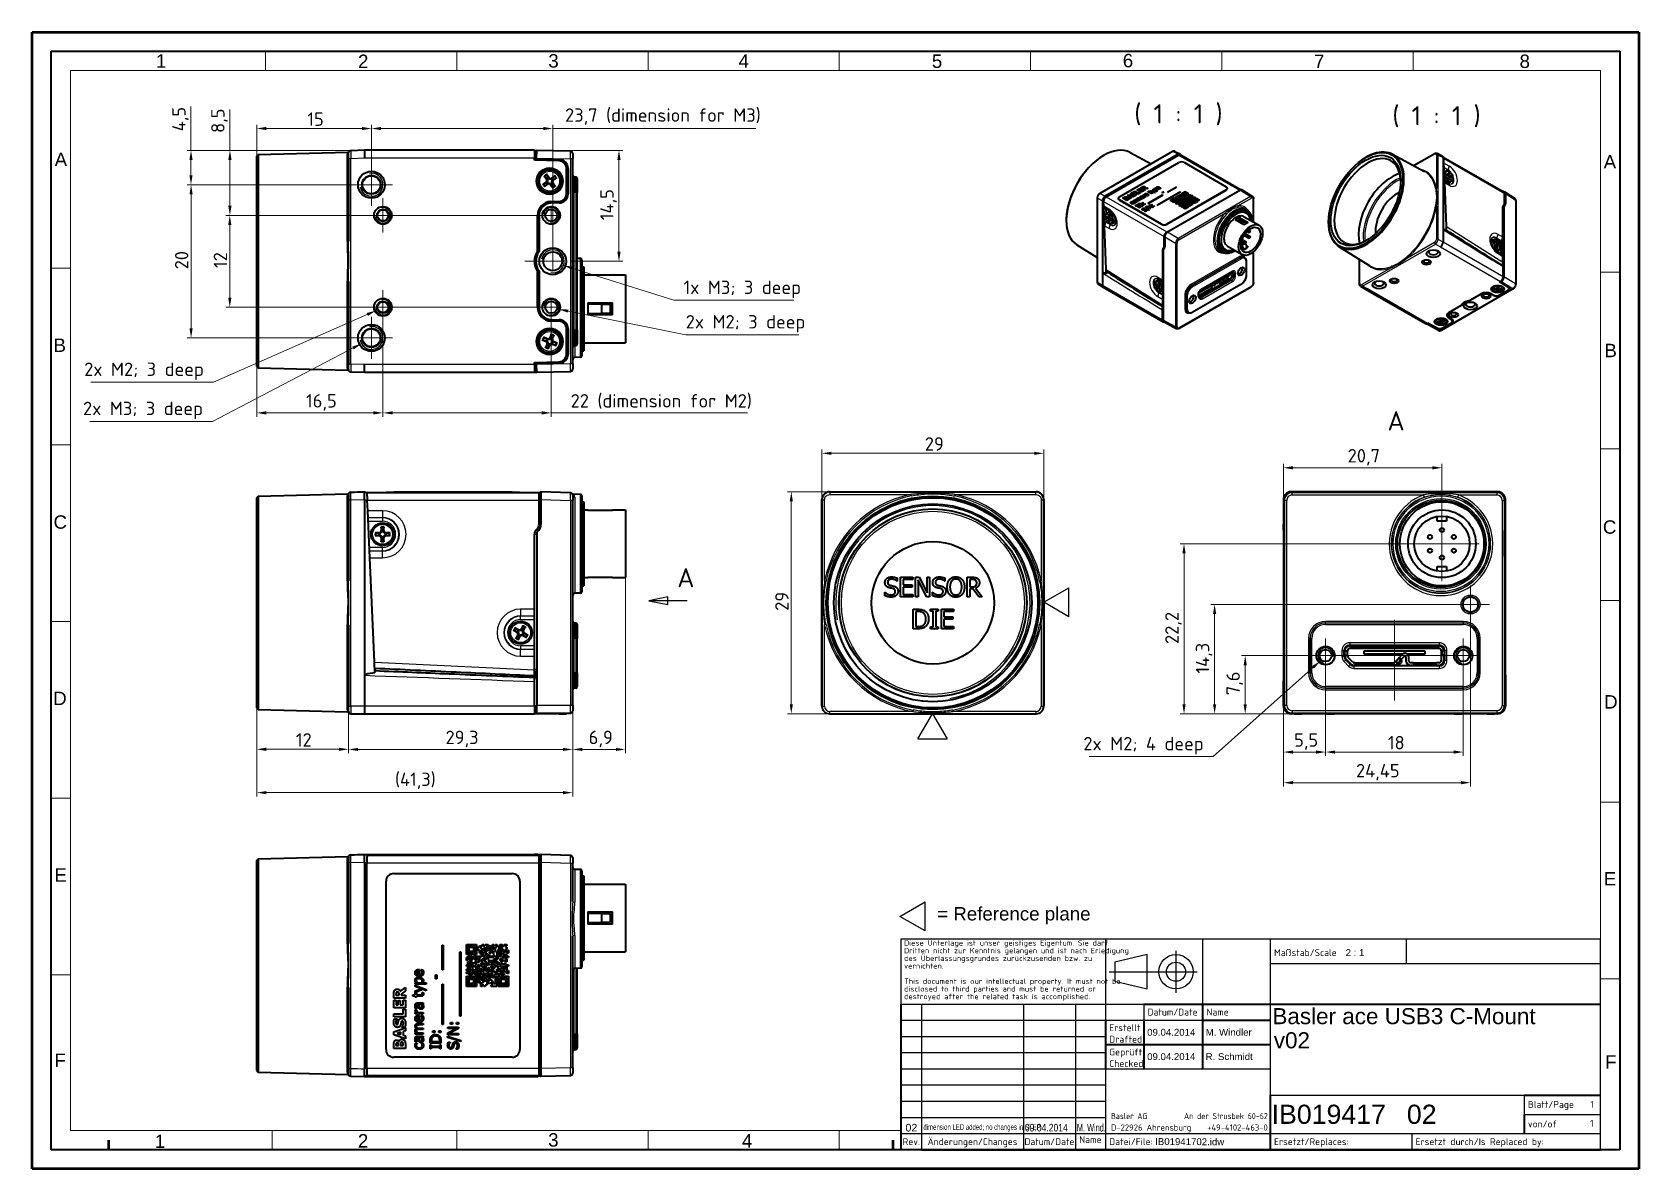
# Model space of a CAD drawing. Header units: millimetres. Extents: x 0 to 210, y 0 to 149.
import ezdxf
from ezdxf.enums import TextEntityAlignment as Align

# ---------------------------------------------------------------- set-up
doc = ezdxf.new("R2010")
doc.units = ezdxf.units.MM
doc.header["$LTSCALE"] = 0.5
doc.layers.get('0').update_dxf_attribs({"lineweight": 25})
for name, color, linetype, lineweight in [('001', 7, 'Continuous', 50), ('Bemaßung (ISO)', 7, 'Continuous', 18), ('Mittellinie (ISO)', 7, 'Continuous', 18), ('Mittelpunktmarkierung (ISO)', 7, 'Continuous', 18), ('RAHM2', 7, 'Continuous', 25), ('RAHM3', 7, 'Continuous', 25), ('Rahmen (ISO)', 7, 'Continuous', 70), ('Schnittlinie (ISO)', 7, 'Continuous', 25), ('Sichtbar (ISO)', 7, 'Continuous', 35), ('Sichtbar schmal (ISO)', 7, 'Continuous', 25), ('Skizziergeometrie (ISO)', 7, 'Continuous', 25), ('Symbol (ISO)', 7, 'Continuous', 18), ('Symbole(DIN) 2', 7, 'Continuous', 25), ('Titel (ISO)', 7, 'Continuous', 35)]:
    doc.layers.add(name, color=color, linetype=linetype, lineweight=lineweight)
doc.layers.add('Symbole(DIN)', color=3, linetype='Continuous', lineweight=25, true_color=0x00ff00)
doc.styles.add('Aktuell-DIN', font='arial.ttf')
doc.styles.add('Bezeichnungstext (DIN)', font='isocpeur.ttf')
doc.styles.add('Notiztext (DIN)', font='isocpeur.ttf')
doc.styles.get("Standard").update_dxf_attribs({"font": 'isocpeur.ttf'})
doc.styles.add('Textstil17', font='isocpeur.ttf', dxfattribs={"width": 1.030042})
doc.styles.add('Textstil19', font='isocpeur.ttf', dxfattribs={"width": 0.963071})
doc.styles.add('Textstil32', font='arial.ttf')
doc.styles.add('Textstil35', font='arial.ttf')
doc.styles.add('Textstil38', font='arial.ttf')
doc.styles.add('Textstil70', font='arial.ttf', dxfattribs={"width": 0.85})
doc.styles.add('Textstil73', font='arial.ttf', dxfattribs={"width": 0.8})
doc.styles.add('Textstil76', font='arial.ttf', dxfattribs={"width": 0.6})
doc.styles.add('Textstil80', font='arial.ttf', dxfattribs={"width": 0.6})
doc.styles.add('Textstil81', font='arial.ttf')
doc.styles.add('Textstil83', font='isocpeur.ttf')
doc.styles.add('Textstil86', font='arial.ttf')
doc.styles.add('Textstil87', font='isocpeur.ttf', dxfattribs={"width": 0.8})
doc.styles.add('Textstil89', font='isocpeur.ttf')
doc.dimstyles.new('Standard (DIN)', dxfattribs={"dimscale": 0.5, "dimtxt": 3.5, "dimasz": 2.5, "dimexe": 1, "dimexo": 0, "dimgap": 0.7, "dimtad": 1, "dimtoh": 1, "dimrnd": 1e-08, "dimtxsty": 'Notiztext (DIN)', "dimcen": 0.09, "dimdle": 10, "dimclrd": 256, "dimclre": 256, "dimclrt": 256, "dimazin": 2, "dimtfac": 0.514286, "dimtdec": 4, "dimtmove": 0, "dimatfit": 3, "dimfxl": 1, "dimtolj": 1, "dimlwd": -1, "dimlwe": -1, "dimarcsym": 0})
doc.dimstyles.new('Standard (DIN)$7', dxfattribs={"dimscale": 0.5, "dimtxt": 3.5, "dimasz": 2.5, "dimexe": 1, "dimexo": 0, "dimgap": 0.7, "dimtad": 1, "dimtoh": 1, "dimrnd": 1e-08, "dimtxsty": 'Notiztext (DIN)', "dimcen": 0.09, "dimdle": 10, "dimclrd": 256, "dimclre": 256, "dimclrt": 256, "dimazin": 2, "dimtfac": 0.514286, "dimtdec": 4, "dimtmove": 0, "dimatfit": 3, "dimfxl": 1, "dimtolj": 1, "dimlwd": -1, "dimlwe": -1, "dimarcsym": 0})

msp = doc.modelspace()

# ---------------------------------------------------------------- texts
at = {"layer": 'Symbol (ISO)', "char_height": 2.5, "attachment_point": 7, "style": 'Bezeichnungstext (DIN)'}
for insert in [(140.867, 136.328), (174.596, 136.08)]:
    msp.add_mtext('  ( 1 : 1 )', dxfattribs=dict(at, insert=insert))
at = {"layer": 'Symbol (ISO)', "char_height": 1.75, "line_spacing_factor": 0.6125, "style": 'Notiztext (DIN)'}
for s, insert, width, attachment_point in [('{1x M3; 3 deep}', (85.136, 113.759), 14.92865, 7), ('{2x M2; 3 deep}', (85.418, 109.26), 15.28117, 7), ('{2x M2; 3 deep}', (22.449, 103.057), 15.28117, 9), ('{2x M3; 3 deep}', (22.337, 97.94), 15.28117, 9), ('{2x M2; 4 deep}', (153.129, 54.146), 15.45825, 9)]:
    msp.add_mtext(s, dxfattribs=dict(at, insert=insert, width=width, attachment_point=attachment_point))
at = {"layer": 'Symbol (ISO)', "insert": (177.144, 96.453), "char_height": 2.5, "attachment_point": 7, "line_spacing_factor": 1.819921, "style": 'Bezeichnungstext (DIN)'}
msp.add_mtext('A', dxfattribs=at)

# ---------------------------------------------------------------- blocks, each defined once
blk = doc.blocks.new('2DTransSchnitt0')
at = {"layer": 'Schnittlinie (ISO)', "linetype": 'Continuous'}
for p, q in [((166.19, 149.45), (161.19, 148.45)), ((166.19, 148.45), (161.19, 148.45)), ((161.19, 148.45), (166.19, 147.45)), ((166.19, 147.45), (166.19, 149.45)), ((171.19, 148.45), (166.19, 148.45))]:
    blk.add_line(p, q, dxfattribs=at)
at = {"layer": 'Schnittlinie (ISO)', "linetype": 'Continuous', "flags": 128}
blk.add_lwpolyline([(166.19, 149.45), (161.19, 148.45), (166.19, 147.45), (166.19, 149.45)], dxfattribs=at)
at = {"layer": 'Schnittlinie (ISO)'}
blk.add_solid([(166.19, 149.45), (161.19, 148.45), (166.19, 147.45), (166.19, 149.45)], dxfattribs=at)
at = {"layer": 'Schnittlinie (ISO)', "insert": (168.63, 151.95), "char_height": 5, "attachment_point": 7, "style": 'Bezeichnungstext (DIN)'}
blk.add_mtext('A', dxfattribs=at)
blk = doc.blocks.new('*D21')
at = {"layer": 'Bemaßung (ISO)', "transparency": 16777216}
for p, q in [((29.35, 60.22), (29.35, 48.65)), ((70.65, 60.55), (70.65, 48.65)), ((30.6, 49.15), (69.4, 49.15))]:
    blk.add_line(p, q, dxfattribs=at)
for points in [[(30.6, 49.35), (30.6, 48.94), (29.35, 49.15)], [(69.4, 49.35), (69.4, 48.94), (70.65, 49.15)]]:
    blk.add_solid(points, dxfattribs=at)
at = {"layer": 'Defpoints', "color": 0, "transparency": 16777216}
for p in [(29.35, 60.22), (70.65, 60.55), (70.65, 49.15)]:
    blk.add_point(p, dxfattribs=at)
at = {"layer": 'Bemaßung (ISO)', "transparency": 16777216, "insert": (47.42, 51.77), "char_height": 1.75, "attachment_point": 1, "style": 'Notiztext (DIN)'}
blk.add_mtext('\\A1;(41,3)', dxfattribs=at)
blk = doc.blocks.new('*D22')
at = {"layer": 'Bemaßung (ISO)', "transparency": 16777216}
for p, q in [((29.35, 60.22), (29.35, 54.31)), ((41.35, 59.75), (41.35, 54.31)), ((30.6, 54.81), (40.1, 54.81))]:
    blk.add_line(p, q, dxfattribs=at)
for points in [[(30.6, 55.02), (30.6, 54.6), (29.35, 54.81)], [(40.1, 55.02), (40.1, 54.6), (41.35, 54.81)]]:
    blk.add_solid(points, dxfattribs=at)
at = {"layer": 'Defpoints', "color": 0, "transparency": 16777216}
for p in [(29.35, 60.22), (41.35, 59.75), (41.35, 54.81)]:
    blk.add_point(p, dxfattribs=at)
at = {"layer": 'Bemaßung (ISO)', "transparency": 16777216, "insert": (34.47, 56.91), "char_height": 1.75, "attachment_point": 1, "style": 'Notiztext (DIN)'}
blk.add_mtext('\\A1;12', dxfattribs=at)
blk = doc.blocks.new('*D23')
at = {"layer": 'Bemaßung (ISO)', "transparency": 16777216}
for p, q in [((41.35, 59.75), (41.35, 54.29)), ((70.65, 60.55), (70.65, 54.29)), ((42.6, 54.79), (69.4, 54.79))]:
    blk.add_line(p, q, dxfattribs=at)
for points in [[(42.6, 55), (42.6, 54.59), (41.35, 54.79)], [(69.4, 55), (69.4, 54.59), (70.65, 54.79)]]:
    blk.add_solid(points, dxfattribs=at)
at = {"layer": 'Defpoints', "color": 0, "transparency": 16777216}
for p in [(41.35, 59.75), (70.65, 60.55), (70.65, 54.79)]:
    blk.add_point(p, dxfattribs=at)
at = {"layer": 'Bemaßung (ISO)', "transparency": 16777216, "insert": (54.03, 57.24), "char_height": 1.75, "attachment_point": 1, "style": 'Notiztext (DIN)'}
blk.add_mtext('\\A1;29,3', dxfattribs=at)
blk = doc.blocks.new('*D24')
at = {"layer": 'Bemaßung (ISO)', "transparency": 16777216}
for p, q in [((77.55, 77.23), (77.55, 54.29)), ((70.65, 60.55), (70.65, 54.29)), ((76.3, 54.79), (71.9, 54.79))]:
    blk.add_line(p, q, dxfattribs=at)
for points in [[(71.9, 55), (71.9, 54.59), (70.65, 54.79)], [(76.3, 55), (76.3, 54.59), (77.55, 54.79)]]:
    blk.add_solid(points, dxfattribs=at)
at = {"layer": 'Defpoints', "color": 0, "transparency": 16777216}
for p in [(77.55, 77.23), (70.65, 60.55), (70.65, 54.79)]:
    blk.add_point(p, dxfattribs=at)
at = {"layer": 'Bemaßung (ISO)', "transparency": 16777216, "insert": (72.74, 57.24), "char_height": 1.75, "attachment_point": 1, "style": 'Notiztext (DIN)'}
blk.add_mtext('\\A1;6,9', dxfattribs=at)
blk = doc.blocks.new('*D25')
at = {"layer": 'Bemaßung (ISO)', "transparency": 16777216}
for p, q in [((104.22, 88.45), (98.72, 88.45)), ((99.22, 60.7), (99.22, 87.2)), ((104.27, 59.45), (98.72, 59.45))]:
    blk.add_line(p, q, dxfattribs=at)
for points in [[(99.02, 87.2), (99.43, 87.2), (99.22, 88.45)], [(99.02, 60.7), (99.43, 60.7), (99.22, 59.45)]]:
    blk.add_solid(points, dxfattribs=at)
at = {"layer": 'Defpoints', "color": 0, "transparency": 16777216}
for p in [(99.22, 88.45), (104.22, 88.45), (104.27, 59.45)]:
    blk.add_point(p, dxfattribs=at)
at = {"layer": 'Bemaßung (ISO)', "transparency": 16777216, "insert": (97.12, 72.9), "char_height": 1.75, "attachment_point": 1, "rotation": 90, "style": 'Notiztext (DIN)'}
blk.add_mtext('\\A1;29', dxfattribs=at)
blk = doc.blocks.new('*D26')
at = {"layer": 'Bemaßung (ISO)', "transparency": 16777216}
for p, q in [((103.22, 64.48), (103.22, 93.98)), ((130.97, 93.48), (104.47, 93.48)), ((132.22, 64.48), (132.22, 93.98))]:
    blk.add_line(p, q, dxfattribs=at)
for points in [[(104.47, 93.68), (104.47, 93.27), (103.22, 93.48)], [(130.97, 93.68), (130.97, 93.27), (132.22, 93.48)]]:
    blk.add_solid(points, dxfattribs=at)
at = {"layer": 'Defpoints', "color": 0, "transparency": 16777216}
for p in [(103.22, 93.48), (103.22, 64.48), (132.22, 64.48)]:
    blk.add_point(p, dxfattribs=at)
at = {"layer": 'Bemaßung (ISO)', "transparency": 16777216, "insert": (116.67, 95.58), "char_height": 1.75, "attachment_point": 1, "style": 'Notiztext (DIN)'}
blk.add_mtext('\\A1;29', dxfattribs=at)
blk = doc.blocks.new('Spezielle Angaben')
at = {"layer": 'Skizziergeometrie (ISO)'}
for p, q in [((0, 0), (6.58, 3.8)), ((6.58, -3.8), (0, 0)), ((6.58, -3.8), (6.58, 3.8))]:
    blk.add_line(p, q, dxfattribs=at)
at = {"layer": 'Symbole(DIN) 2', "color": 7, "style": 'Textstil35'}
blk.add_attdef('Position:', text='', height=2.5, dxfattribs=at).set_placement((2.5, 0), align=Align.MIDDLE_LEFT)
at = {"layer": 'Symbole(DIN) 2', "color": 7, "style": 'Aktuell-DIN'}
blk.add_attdef('Angaben:', text='', height=3.5, dxfattribs=at).set_placement((10, 2.5), align=Align.TOP_LEFT)
blk = doc.blocks.new('*D27')
at = {"layer": 'Bemaßung (ISO)', "transparency": 16777216}
for p, q in [((44.35, 131.31), (44.35, 136.41)), ((45.6, 135.91), (66.8, 135.91)), ((68.05, 119.81), (68.05, 136.41)), ((68.05, 135.91), (94.59, 135.91))]:
    blk.add_line(p, q, dxfattribs=at)
for points in [[(45.6, 136.12), (45.6, 135.7), (44.35, 135.91)], [(66.8, 136.12), (66.8, 135.7), (68.05, 135.91)]]:
    blk.add_solid(points, dxfattribs=at)
at = {"layer": 'Defpoints', "color": 0, "transparency": 16777216}
for p in [(68.05, 135.91), (44.35, 131.31), (68.05, 119.81)]:
    blk.add_point(p, dxfattribs=at)
at = {"layer": 'Bemaßung (ISO)', "transparency": 16777216, "insert": (69.65, 138.54), "char_height": 1.75, "attachment_point": 1, "style": 'Notiztext (DIN)'}
blk.add_mtext('\\A1;23,7{ (dimension for M3)}', dxfattribs=at)
blk = doc.blocks.new('*D28')
at = {"layer": 'Bemaßung (ISO)', "transparency": 16777216}
for p, q in [((20.76, 133.06), (20.76, 138.79)), ((43.45, 133.06), (20.26, 133.06)), ((20.76, 129.81), (20.76, 131.81)), ((41.6, 128.56), (20.26, 128.56))]:
    blk.add_line(p, q, dxfattribs=at)
for points in [[(20.56, 131.81), (20.97, 131.81), (20.76, 133.06)], [(20.56, 129.81), (20.97, 129.81), (20.76, 128.56)]]:
    blk.add_solid(points, dxfattribs=at)
at = {"layer": 'Defpoints', "color": 0, "transparency": 16777216}
for p in [(20.76, 133.06), (43.45, 133.06), (41.6, 128.56)]:
    blk.add_point(p, dxfattribs=at)
at = {"layer": 'Bemaßung (ISO)', "transparency": 16777216, "insert": (18.31, 135.55), "char_height": 1.75, "attachment_point": 1, "rotation": 90, "style": 'Notiztext (DIN)'}
blk.add_mtext('\\A1;4,5', dxfattribs=at)
blk = doc.blocks.new('*D29')
at = {"layer": 'Bemaßung (ISO)', "transparency": 16777216}
for p, q in [((44.35, 128.56), (20.27, 128.56)), ((20.77, 127.31), (20.77, 109.81)), ((44.35, 108.56), (20.27, 108.56))]:
    blk.add_line(p, q, dxfattribs=at)
for points in [[(20.57, 127.31), (20.98, 127.31), (20.77, 128.56)], [(20.57, 109.81), (20.98, 109.81), (20.77, 108.56)]]:
    blk.add_solid(points, dxfattribs=at)
at = {"layer": 'Defpoints', "color": 0, "transparency": 16777216}
for p in [(44.35, 128.56), (20.77, 108.56), (44.35, 108.56)]:
    blk.add_point(p, dxfattribs=at)
at = {"layer": 'Bemaßung (ISO)', "transparency": 16777216, "insert": (18.67, 117.51), "char_height": 1.75, "attachment_point": 1, "rotation": 90, "style": 'Notiztext (DIN)'}
blk.add_mtext('\\A1;20', dxfattribs=at)
blk = doc.blocks.new('*D30')
at = {"layer": 'Bemaßung (ISO)', "transparency": 16777216}
for p, q in [((64.8, 124.56), (25.33, 124.56)), ((25.83, 123.31), (25.83, 113.81)), ((66.05, 112.56), (25.33, 112.56))]:
    blk.add_line(p, q, dxfattribs=at)
for points in [[(25.62, 123.31), (26.04, 123.31), (25.83, 124.56)], [(25.62, 113.81), (26.04, 113.81), (25.83, 112.56)]]:
    blk.add_solid(points, dxfattribs=at)
at = {"layer": 'Defpoints', "color": 0, "transparency": 16777216}
for p in [(64.8, 124.56), (25.83, 112.56), (66.05, 112.56)]:
    blk.add_point(p, dxfattribs=at)
at = {"layer": 'Bemaßung (ISO)', "transparency": 16777216, "insert": (23.73, 117.69), "char_height": 1.75, "attachment_point": 1, "rotation": 90, "style": 'Notiztext (DIN)'}
blk.add_mtext('\\A1;12', dxfattribs=at)
blk = doc.blocks.new('*D31')
at = {"layer": 'Bemaßung (ISO)', "transparency": 16777216}
for p, q in [((25.85, 133.06), (25.85, 138.4)), ((43.45, 133.06), (25.35, 133.06)), ((25.85, 125.81), (25.85, 131.81)), ((43.6, 124.56), (25.35, 124.56))]:
    blk.add_line(p, q, dxfattribs=at)
for points in [[(25.64, 131.81), (26.06, 131.81), (25.85, 133.06)], [(25.64, 125.81), (26.06, 125.81), (25.85, 124.56)]]:
    blk.add_solid(points, dxfattribs=at)
at = {"layer": 'Defpoints', "color": 0, "transparency": 16777216}
for p in [(43.45, 133.06), (25.85, 124.56), (43.6, 124.56)]:
    blk.add_point(p, dxfattribs=at)
at = {"layer": 'Bemaßung (ISO)', "transparency": 16777216, "insert": (23.4, 135.33), "char_height": 1.75, "attachment_point": 1, "rotation": 90, "style": 'Notiztext (DIN)'}
blk.add_mtext('\\A1;8,5', dxfattribs=at)
blk = doc.blocks.new('*D32')
at = {"layer": 'Bemaßung (ISO)', "transparency": 16777216}
for p, q in [((29.35, 132.29), (29.35, 136.41)), ((43.1, 135.91), (30.6, 135.91)), ((44.35, 131.31), (44.35, 136.41))]:
    blk.add_line(p, q, dxfattribs=at)
for points in [[(30.6, 136.12), (30.6, 135.7), (29.35, 135.91)], [(43.1, 136.12), (43.1, 135.7), (44.35, 135.91)]]:
    blk.add_solid(points, dxfattribs=at)
at = {"layer": 'Defpoints', "color": 0, "transparency": 16777216}
for p in [(29.35, 135.91), (29.35, 132.29), (44.35, 131.31)]:
    blk.add_point(p, dxfattribs=at)
at = {"layer": 'Bemaßung (ISO)', "transparency": 16777216, "insert": (35.97, 138.01), "char_height": 1.75, "attachment_point": 1, "style": 'Notiztext (DIN)'}
blk.add_mtext('\\A1;15', dxfattribs=at)
blk = doc.blocks.new('*D33')
at = {"layer": 'Bemaßung (ISO)', "transparency": 16777216}
for p, q in [((65.65, 133.06), (77.2, 133.06)), ((76.7, 131.81), (76.7, 119.81)), ((70.35, 118.56), (77.2, 118.56))]:
    blk.add_line(p, q, dxfattribs=at)
for points in [[(76.49, 131.81), (76.91, 131.81), (76.7, 133.06)], [(76.49, 119.81), (76.91, 119.81), (76.7, 118.56)]]:
    blk.add_solid(points, dxfattribs=at)
at = {"layer": 'Defpoints', "color": 0, "transparency": 16777216}
for p in [(65.65, 133.06), (70.35, 118.56), (76.7, 118.56)]:
    blk.add_point(p, dxfattribs=at)
at = {"layer": 'Bemaßung (ISO)', "transparency": 16777216, "insert": (74.25, 123.93), "char_height": 1.75, "attachment_point": 1, "rotation": 90, "style": 'Notiztext (DIN)'}
blk.add_mtext('\\A1;14,5', dxfattribs=at)
blk = doc.blocks.new('*D34')
at = {"layer": 'Bemaßung (ISO)', "transparency": 16777216}
for p, q in [((45.85, 110.31), (45.85, 98.26)), ((29.35, 104.83), (29.35, 98.26)), ((30.6, 98.76), (44.6, 98.76))]:
    blk.add_line(p, q, dxfattribs=at)
for points in [[(30.6, 98.97), (30.6, 98.55), (29.35, 98.76)], [(44.6, 98.97), (44.6, 98.55), (45.85, 98.76)]]:
    blk.add_solid(points, dxfattribs=at)
at = {"layer": 'Defpoints', "color": 0, "transparency": 16777216}
for p in [(45.85, 110.31), (29.35, 104.83), (45.85, 98.76)]:
    blk.add_point(p, dxfattribs=at)
at = {"layer": 'Bemaßung (ISO)', "transparency": 16777216, "insert": (35.8, 101.21), "char_height": 1.75, "attachment_point": 1, "style": 'Notiztext (DIN)'}
blk.add_mtext('\\A1;16,5', dxfattribs=at)
blk = doc.blocks.new('*D35')
at = {"layer": 'Bemaßung (ISO)', "transparency": 16777216}
for p, q in [((67.85, 111.31), (67.85, 98.26)), ((45.85, 110.31), (45.85, 98.26)), ((47.1, 98.76), (66.6, 98.76)), ((67.85, 98.76), (93.48, 98.76))]:
    blk.add_line(p, q, dxfattribs=at)
for points in [[(47.1, 98.97), (47.1, 98.55), (45.85, 98.76)], [(66.6, 98.97), (66.6, 98.55), (67.85, 98.76)]]:
    blk.add_solid(points, dxfattribs=at)
at = {"layer": 'Defpoints', "color": 0, "transparency": 16777216}
for p in [(67.85, 111.31), (45.85, 110.31), (45.85, 98.76)]:
    blk.add_point(p, dxfattribs=at)
at = {"layer": 'Bemaßung (ISO)', "transparency": 16777216, "insert": (70.38, 101.21), "char_height": 1.75, "attachment_point": 1, "style": 'Notiztext (DIN)'}
blk.add_mtext('\\A1;22{ (dimension for M2)}', dxfattribs=at)
blk = doc.blocks.new('*D36')
at = {"layer": 'Bemaßung (ISO)', "transparency": 16777216}
for p, q in [((163.55, 87.45), (163.55, 92.09)), ((183.01, 91.59), (164.8, 91.59)), ((184.26, 81.66), (184.26, 92.09))]:
    blk.add_line(p, q, dxfattribs=at)
for points in [[(164.8, 91.8), (164.8, 91.38), (163.55, 91.59)], [(183.01, 91.8), (183.01, 91.38), (184.26, 91.59)]]:
    blk.add_solid(points, dxfattribs=at)
at = {"layer": 'Defpoints', "color": 0, "transparency": 16777216}
for p in [(163.55, 91.59), (163.55, 87.45), (184.26, 81.66)]:
    blk.add_point(p, dxfattribs=at)
at = {"layer": 'Bemaßung (ISO)', "transparency": 16777216, "insert": (171.94, 94.04), "char_height": 1.75, "attachment_point": 1, "style": 'Notiztext (DIN)'}
blk.add_mtext('\\A1;20,7', dxfattribs=at)
blk = doc.blocks.new('*D37')
at = {"layer": 'Bemaßung (ISO)', "transparency": 16777216}
for p, q in [((184.26, 81.66), (150.05, 81.66)), ((150.55, 80.41), (150.55, 60.7)), ((169.23, 59.45), (150.05, 59.45))]:
    blk.add_line(p, q, dxfattribs=at)
for points in [[(150.34, 80.41), (150.76, 80.41), (150.55, 81.66)], [(150.34, 60.7), (150.76, 60.7), (150.55, 59.45)]]:
    blk.add_solid(points, dxfattribs=at)
at = {"layer": 'Defpoints', "color": 0, "transparency": 16777216}
for p in [(184.26, 81.66), (150.55, 59.45), (169.23, 59.45)]:
    blk.add_point(p, dxfattribs=at)
at = {"layer": 'Bemaßung (ISO)', "transparency": 16777216, "insert": (148.1, 68.57), "char_height": 1.75, "attachment_point": 1, "rotation": 90, "style": 'Notiztext (DIN)'}
blk.add_mtext('\\A1;22,2', dxfattribs=at)
blk = doc.blocks.new('*D38')
at = {"layer": 'Bemaßung (ISO)', "transparency": 16777216}
for p, q in [((169.05, 67.05), (169.05, 53.95)), ((187.05, 67.05), (187.05, 53.95)), ((170.3, 54.45), (185.8, 54.45))]:
    blk.add_line(p, q, dxfattribs=at)
for points in [[(170.3, 54.66), (170.3, 54.24), (169.05, 54.45)], [(185.8, 54.66), (185.8, 54.24), (187.05, 54.45)]]:
    blk.add_solid(points, dxfattribs=at)
at = {"layer": 'Defpoints', "color": 0, "transparency": 16777216}
for p in [(169.05, 67.05), (187.05, 67.05), (187.05, 54.45)]:
    blk.add_point(p, dxfattribs=at)
at = {"layer": 'Bemaßung (ISO)', "transparency": 16777216, "insert": (177.19, 56.55), "char_height": 1.75, "attachment_point": 1, "style": 'Notiztext (DIN)'}
blk.add_mtext('\\A1;18', dxfattribs=at)
blk = doc.blocks.new('*D39')
at = {"layer": 'Bemaßung (ISO)', "transparency": 16777216}
for p, q in [((166.84, 67.05), (158.05, 67.05)), ((158.55, 65.8), (158.55, 60.7)), ((165.94, 59.45), (158.05, 59.45))]:
    blk.add_line(p, q, dxfattribs=at)
for points in [[(158.34, 65.8), (158.76, 65.8), (158.55, 67.05)], [(158.34, 60.7), (158.76, 60.7), (158.55, 59.45)]]:
    blk.add_solid(points, dxfattribs=at)
at = {"layer": 'Defpoints', "color": 0, "transparency": 16777216}
for p in [(166.84, 67.05), (158.55, 59.45), (165.94, 59.45)]:
    blk.add_point(p, dxfattribs=at)
at = {"layer": 'Bemaßung (ISO)', "transparency": 16777216, "insert": (156.1, 61.88), "char_height": 1.75, "attachment_point": 1, "rotation": 90, "style": 'Notiztext (DIN)'}
blk.add_mtext('\\A1;7,6', dxfattribs=at)
blk = doc.blocks.new('*D40')
at = {"layer": 'Bemaßung (ISO)', "transparency": 16777216}
for p, q in [((169.05, 67.05), (169.05, 53.95)), ((163.55, 64.48), (163.55, 53.95)), ((164.8, 54.45), (167.8, 54.45))]:
    blk.add_line(p, q, dxfattribs=at)
for points in [[(164.8, 54.66), (164.8, 54.24), (163.55, 54.45)], [(167.8, 54.66), (167.8, 54.24), (169.05, 54.45)]]:
    blk.add_solid(points, dxfattribs=at)
at = {"layer": 'Defpoints', "color": 0, "transparency": 16777216}
for p in [(169.05, 67.05), (163.55, 64.48), (169.05, 54.45)]:
    blk.add_point(p, dxfattribs=at)
at = {"layer": 'Bemaßung (ISO)', "transparency": 16777216, "insert": (164.94, 56.9), "char_height": 1.75, "attachment_point": 1, "style": 'Notiztext (DIN)'}
blk.add_mtext('\\A1;5,5', dxfattribs=at)
blk = doc.blocks.new('*D41')
at = {"layer": 'Bemaßung (ISO)', "transparency": 16777216}
for p, q in [((185.51, 73.73), (154.05, 73.73)), ((154.55, 72.48), (154.55, 60.7)), ((186.88, 59.45), (154.05, 59.45))]:
    blk.add_line(p, q, dxfattribs=at)
for points in [[(154.34, 72.48), (154.76, 72.48), (154.55, 73.73)], [(154.34, 60.7), (154.76, 60.7), (154.55, 59.45)]]:
    blk.add_solid(points, dxfattribs=at)
at = {"layer": 'Defpoints', "color": 0, "transparency": 16777216}
for p in [(185.51, 73.73), (154.55, 59.45), (186.88, 59.45)]:
    blk.add_point(p, dxfattribs=at)
at = {"layer": 'Bemaßung (ISO)', "transparency": 16777216, "insert": (152.1, 64.7), "char_height": 1.75, "attachment_point": 1, "rotation": 90, "style": 'Notiztext (DIN)'}
blk.add_mtext('\\A1;14,3', dxfattribs=at)
blk = doc.blocks.new('*D42')
at = {"layer": 'Bemaßung (ISO)', "transparency": 16777216}
for p, q in [((188, 73.73), (188, 49.95)), ((163.55, 64.48), (163.55, 49.95)), ((164.8, 50.45), (186.75, 50.45))]:
    blk.add_line(p, q, dxfattribs=at)
for points in [[(164.8, 50.66), (164.8, 50.24), (163.55, 50.45)], [(186.75, 50.66), (186.75, 50.24), (188, 50.45)]]:
    blk.add_solid(points, dxfattribs=at)
at = {"layer": 'Defpoints', "color": 0, "transparency": 16777216}
for p in [(188, 73.73), (163.55, 64.48), (188, 50.45)]:
    blk.add_point(p, dxfattribs=at)
at = {"layer": 'Bemaßung (ISO)', "transparency": 16777216, "insert": (173.03, 52.9), "char_height": 1.75, "attachment_point": 1, "style": 'Notiztext (DIN)'}
blk.add_mtext('\\A1;24,45', dxfattribs=at)
blk = doc.blocks.new('Ränder Basler-A3')
at = {"layer": '001'}
for p, q in [((0, 0), (0, 297)), ((0, 297), (420, 297)), ((420, 297), (420, 0)), ((20, 7.5), (20, 5)), ((225, 7.5), (225, 5)), ((420, 0), (0, 0))]:
    blk.add_line(p, q, dxfattribs=at)
at = {"layer": '001', "color": 7, "linetype": 'Continuous', "lineweight": 35}
for p, q in [((5, 292), (415, 292)), ((5, 5), (5, 292)), ((415, 292), (415, 5)), ((415, 5), (5, 5))]:
    blk.add_line(p, q, dxfattribs=at)
at = {"layer": '001', "color": 7, "linetype": 'Continuous', "lineweight": 18}
for p, q in [((61, 292), (61, 287)), ((111, 292), (111, 287)), ((161, 292), (161, 287)), ((211, 292), (211, 287)), ((261, 292), (261, 287)), ((311, 292), (311, 287)), ((361, 292), (361, 287)), ((10, 287), (410, 287)), ((10, 10), (10, 287)), ((410, 287), (410, 5)), ((10, 235.33), (5, 235.33)), ((10, 189.16), (5, 189.16)), ((10, 143), (5, 143)), ((10, 96.83), (5, 96.83)), ((10, 50.67), (5, 50.67)), ((227, 10), (10, 10)), ((62.73, 10), (62.73, 5)), ((111, 10), (111, 5)), ((161, 10), (161, 5)), ((211, 10), (211, 5))]:
    blk.add_line(p, q, dxfattribs=at)
at = {"layer": 'Rahmen (ISO)', "color": 7, "linetype": 'Continuous', "lineweight": 18}
for p, q in [((415, 234.33), (410, 234.33)), ((415, 188.16), (410, 188.16)), ((415, 148.5), (410, 148.5)), ((415, 95.83), (410, 95.83)), ((415, 49.67), (410, 49.67))]:
    blk.add_line(p, q, dxfattribs=at)
at = {"layer": 'Symbole(DIN)', "color": 250, "true_color": 0x3f3f3f, "char_height": 3.5, "attachment_point": 4, "style": 'Aktuell-DIN'}
for s, insert in [('\\fArial|b0|i0;1', (32.36, 289.48)), ('\\fArial|b0|i0;2', (85.18, 289.38)), ('\\fArial|b0|i0;3', (134.93, 289.48)), ('\\fArial|b0|i0;4', (184.68, 289.48)), ('\\fArial|b0|i0;5', (235.19, 289.39)), ('\\fArial|b0|i0;6', (285.09, 289.55)), ('\\fArial|b0|i0;7', (335.09, 289.39)), ('\\fArial|b0|i0;8', (388.81, 289.36)), ('\\fArial|b0|i0;A', (5.89, 263.74)), ('\\fArial|b0|i0;A', (410.8, 263.14)), ('\\fArial|b0|i0;B', (5.59, 215.19)), ('\\fArial|b0|i0;B', (411, 213.82)), ('\\fArial|b0|i0;C', (5.59, 168.98)), ('\\fArial|b0|i0;C', (410.59, 167.67)), ('\\fArial|b0|i0;D', (5.5, 122.92)), ('\\fArial|b0|i0;D', (410.92, 122.02)), ('\\fArial|b0|i0;E', (5.84, 76.77)), ('\\fArial|b0|i0;E', (410.84, 75.79)), ('\\fArial|b0|i0;F', (5.83, 28.35)), ('\\fArial|b0|i0;F', (411.17, 27.91)), ('\\fArial|b0|i0;1', (32.06, 7.21)), ('\\fArial|b0|i0;2', (85.15, 7.32)), ('\\fArial|b0|i0;3', (134.89, 7.54)), ('\\fArial|b0|i0;4', (185.53, 7.32))]:
    blk.add_mtext(s, dxfattribs=dict(at, insert=insert))
blk = doc.blocks.new('Schriftfelder Basler')
for p, q in [((-182.88, 54.99), (-182.88, 38.07)), ((0, 54.99), (-182.88, 54.99)), ((0, 0), (0, 54.99)), ((-182.88, 0), (-182.88, 4.23)), ((-182.88, 0), (-177.48, 0))]:
    blk.add_line(p, q)
at = {"layer": 'RAHM2'}
for p, q in [((-104.03, 54.99), (-104.03, 38.07)), ((-50.8, 54.99), (-50.8, 48.66)), ((-118.5, 51), (-127, 49)), ((-118.5, 42), (-118.5, 51)), ((-111, 52), (-111, 41)), ((-128.5, 46.5), (-105.5, 46.5)), ((-127, 49), (-127, 44)), ((-86.36, 48.66), (0, 48.66)), ((-127, 44), (-118.5, 42)), ((-177.48, 38.07), (-177.48, 0)), ((-150.88, 38.07), (-150.88, 0)), ((-137.28, 38.07), (-137.28, 0)), ((-119.43, 38.07), (-119.43, 33.84)), ((-182.88, 33.84), (-104.03, 33.84)), ((-182.88, 29.61), (-129.43, 29.61)), ((-182.88, 25.38), (-129.43, 25.38)), ((-182.88, 21.15), (-129.43, 21.15)), ((-129.43, 21.15), (-86.36, 21.15)), ((-182.88, 16.92), (-129.43, 16.92)), ((-182.88, 12.69), (-129.43, 12.69)), ((-20, 14.23), (-20, 9.23)), ((-182.88, 8.46), (-129.43, 8.46)), ((-20, 9.23), (0, 9.23)), ((-182.88, 4.23), (0, 4.23))]:
    blk.add_line(p, q, dxfattribs=at)
for radius in [4.5, 2.5]:
    blk.add_circle((-111, 46.5), radius, dxfattribs=at)
at = {"layer": 'RAHM3'}
for p, q in [((-129.43, 54.99), (-129.43, 33.84)), ((-86.36, 54.99), (-86.36, 14.23)), ((-182.88, 38.07), (-119.43, 38.07)), ((-129.43, 21.15), (-129.43, 0)), ((-86.36, 14.23), (-20, 14.23)), ((-49.36, 4.23), (-49.36, 0))]:
    blk.add_line(p, q, dxfattribs=at)
at = {"layer": 'Titel (ISO)'}
for p, q in [((-182.88, 38.07), (-182.88, 0)), ((-119.43, 38.07), (-104.03, 38.07)), ((-104.03, 38.07), (-104.03, 21.15)), ((-104.03, 38.07), (-86.36, 38.07)), ((-86.36, 38.07), (0, 38.07)), ((-129.43, 33.84), (-129.43, 27.5)), ((-119.43, 33.84), (-119.43, 29.61)), ((-104.03, 33.84), (-86.36, 33.84)), ((-119.43, 29.61), (-119.43, 25.38)), ((-129.43, 27.5), (-86.36, 27.5)), ((-129.43, 27.5), (-129.43, 21.15)), ((-119.43, 25.38), (-119.43, 21.15)), ((-86.36, 14.23), (-86.36, 4.23)), ((-20, 14.23), (0, 14.23)), ((-20, 9.23), (-20, 4.23)), ((-86.36, 4.23), (-86.36, 0)), ((-177.48, 0), (-150.88, 0)), ((-150.88, 0), (-137.28, 0)), ((-137.28, 0), (-129.43, 0)), ((-129.43, 0), (0, 0))]:
    blk.add_line(p, q, dxfattribs=at)
at = {"layer": 'RAHM2', "style": 'Textstil83'}
for s, p in [('Maßstab/Scale', (-85.36, 50.6)), ('Datei/File:', (-128.43, 1.2)), ('Ersetzt/Replaces:', (-85.36, 1.2)), ('Ersetzt durch/Is Replaced by:', (-48.36, 1.2))]:
    blk.add_text(s, height=1.8, dxfattribs=at).set_placement(p)
for s, p in [('Datum/Date', (-118.43, 35.96)), ('Name', (-103.03, 35.96)), ('von/of', (-19, 6.73))]:
    blk.add_text(s, height=1.8, dxfattribs=at).set_placement(p, align=Align.MIDDLE_LEFT)
at = {"layer": 'RAHM2'}
for s, style, width, p, p2 in [('Basler AG          An der Strusbek 60-62', 'Textstil19', 0.963346, (-128, 8), (-87, 8)), ('D-22926 Ahrensburg    +49-4102-463-0', 'Textstil17', 1.029117, (-128, 5), (-87, 5))]:
    blk.add_text(s, height=1.6, dxfattribs=dict(at, style=style, width=width)).set_placement(p, p2, align=Align.FIT)
at = {"layer": 'RAHM2', "style": 'Textstil83'}
for s, p in [('Rev.', (-180.18, 1.2)), ('Änderungen/Changes', (-164.18, 1.2)), ('Datum/Date', (-144.08, 1.2))]:
    blk.add_text(s, height=1.8, dxfattribs=at).set_placement(p, align=Align.CENTER)
blk.add_text('Name', height=1.8, dxfattribs=at).set_placement((-133.36, 1.2), align=Align.BOTTOM_CENTER)
at = {"layer": 'RAHM2', "char_height": 1.8, "attachment_point": 4}
for s, insert, width in [('\\fISOCPEUR|b0|i0;\\H1.8000;Erstellt\\PDrafted', (-128.43, 30.37), 9.4026), ('\\fISOCPEUR|b0|i0;\\H1.8000;Geprüft\\PChecked', (-128.43, 24.02), 8.6343)]:
    blk.add_mtext(s, dxfattribs=dict(at, insert=insert, width=width))
at = {"layer": 'Titel (ISO)', "style": 'Textstil83'}
blk.add_text('Blatt/Page', height=1.8, dxfattribs=at).set_placement((-19, 12.73), align=Align.TOP_LEFT)
at = {"layer": 'Titel (ISO)', "insert": (-182.08, 46.82), "char_height": 1.4, "width": 52.7558, "attachment_point": 4, "line_spacing_factor": 0.857143, "style": 'Notiztext (DIN)'}
blk.add_mtext('\\fISOCPEUR|b0|i0;\\H1.4000;Diese Unterlage ist unser geistiges Eigentum. Sie darf Dritten nicht zur Kenntnis gelangen und ist nach Erledigung des Überlassungsgrundes zurückzusenden bzw. zu vernichten.\\P \\PThis document is our intellectual property. It must not be disclosed to third parties and must be returned or destroyed after the related task is accomplished.', dxfattribs=at)
at = {"layer": 'Titel (ISO)', "insert": (-116.43, 1.2), "char_height": 1.8, "width": 25.0175, "attachment_point": 7, "rotation": 359.8098, "style": 'Notiztext (DIN)'}
blk.add_mtext('\\fArial|b0|i0;\\H1.8000;IB01941702.idw', dxfattribs=at)
at = {"layer": 'Titel (ISO)'}
for tag, p, height, style in [('FirstViewScale_001', (-66.65, 50.6), 1.8, 'Textstil86'), ('SPI_Zeichnungsname_001', (-85.79, 32.8), 4.2, 'Textstil81'), ('SPI_Anlagedatum_001', (-118.53, 29.78), 1.8, 'Textstil86'), ('SPI_Anleger_001', (-103.22, 29.78), 1.8, 'Textstil86'), ('SPI_Zeichnungsname_002', (-85.43, 26.49), 4.2, 'Textstil81'), ('SPI_Pruefdatum_001', (-118.53, 23.43), 1.8, 'Textstil86'), ('SPI_Pruefer_001', (-103.23, 23.42), 1.8, 'Textstil86'), ('Blattnummer_001', (-2.72, 10.94), 1.79, 'Textstil89'), ('SPI_Zeichnungsnr_001', (-86.01, 6.76), 5, 'Textstil32'), ('SPI_Version_001', (-50.65, 6.76), 5, 'Textstil32'), ('1SPI_Revision_001', (-181.72, 4.76), 2, 'Textstil38'), ('Anzahl_Blätter_001', (-2.72, 6.01), 1.8, 'Textstil83')]:
    blk.add_attdef(tag, p, '', height=height, dxfattribs=dict(at, style=style))
at = {"layer": 'Titel (ISO)', "style": 'Textstil83'}
for tag, p in [('SPI_Halbzeug1', (-85.36, 47.66)), ('SPI_Werkstoff', (-43.36, 47.66))]:
    blk.add_attdef(tag, text='', height=1.8, dxfattribs=at).set_placement(p, align=Align.TOP_LEFT)
at = {"layer": 'Titel (ISO)'}
for tag, height, style, width, p in [('SPI_Halbzeug2', 1.8, 'Textstil87', 0.8, (-85.36, 39.07)), ('8SPI_Aenderung', 1.5, 'Textstil80', 0.6, (-176.98, 34.34)), ('8SPI_Pruefdatum', 2, 'Textstil73', 0.8, (-150.38, 34.34)), ('8SPI_Pruefer', 2, 'Textstil76', 0.6, (-136.78, 34.34)), ('7SPI_Aenderung', 1.5, 'Textstil80', 0.6, (-176.98, 30.11)), ('7SPI_Pruefdatum', 2, 'Textstil73', 0.8, (-150.38, 30.11)), ('7SPI_Pruefer', 2, 'Textstil76', 0.6, (-136.78, 30.11)), ('6SPI_Aenderung', 1.5, 'Textstil80', 0.6, (-176.98, 25.88)), ('6SPI_Pruefdatum', 2, 'Textstil73', 0.8, (-150.38, 25.88)), ('6SPI_Pruefer', 2, 'Textstil76', 0.6, (-136.78, 25.88)), ('5SPI_Aenderung', 1.5, 'Textstil80', 0.6, (-176.98, 21.65)), ('5SPI_Pruefdatum', 2, 'Textstil73', 0.8, (-150.38, 21.65)), ('5SPI_Pruefer', 2, 'Textstil76', 0.6, (-136.78, 21.65)), ('4SPI_Aenderung', 1.5, 'Textstil80', 0.6, (-176.98, 17.42)), ('4SPI_Pruefdatum', 2, 'Textstil73', 0.8, (-150.38, 17.42)), ('4SPI_Pruefer', 2, 'Textstil76', 0.6, (-136.78, 17.42)), ('3SPI_Aenderung', 1.5, 'Textstil80', 0.6, (-176.98, 13.19)), ('3SPI_Pruefdatum', 2, 'Textstil70', 0.85, (-150.38, 13.19)), ('3SPI_Pruefer', 2, 'Textstil76', 0.6, (-136.78, 13.19)), ('2SPI_Aenderung', 1.5, 'Textstil80', 0.6, (-176.98, 8.96)), ('2SPI_Pruefdatum', 2, 'Textstil73', 0.8, (-150.38, 8.96)), ('2SPI_Pruefer', 2, 'Textstil76', 0.6, (-136.78, 8.96))]:
    blk.add_attdef(tag, text='', height=height, dxfattribs=dict(at, style=style, width=width)).set_placement(p, align=Align.BOTTOM_LEFT)
at = {"layer": 'Titel (ISO)', "style": 'Textstil38'}
for tag, p in [('8SPI_Revision', (-180.18, 34.34)), ('7SPI_Revision', (-180.18, 30.11)), ('6SPI_Revision', (-180.18, 25.88)), ('5SPI_Revision', (-180.18, 21.65)), ('4SPI_Revision', (-180.18, 17.42)), ('3SPI_Revision', (-180.18, 13.19)), ('2SPI_Revision', (-180.18, 8.96))]:
    blk.add_attdef(tag, text='', height=2, dxfattribs=at).set_placement(p, align=Align.BOTTOM_CENTER)
at = {"layer": 'Titel (ISO)'}
for tag, height, style, p in [('SPI_Unterbenennung', 3.5, 'Notiztext (DIN)', (-85.36, 15.23)), ('SPI_Ersatz_fuer', 1.8, 'Textstil86', (-64.86, 1.2)), ('SPI_Ersetzt_durch', 1.8, 'Textstil86', (-14.36, 1.2))]:
    blk.add_attdef(tag, text='', height=height, dxfattribs=dict(at, style=style)).set_placement(p, align=Align.BOTTOM_LEFT)
for tag, p, height, style, width in [('1SPI_Aenderung_001', (-177.02, 5.17), 1.5, 'Textstil80', 0.6), ('1SPI_Pruefdatum_001', (-150.47, 4.76), 2, 'Textstil73', 0.8), ('1SPI_Pruefer_001', (-136.9, 4.76), 2, 'Textstil76', 0.6)]:
    blk.add_attdef(tag, p, '', height=height, dxfattribs=dict(at, style=style, width=width))

# ---------------------------------------------------------------- dimensions: what is measured, and where the dimension line sits
at = {"layer": 'Bemaßung (ISO)'}
for base, p1, p2, angle, override, picture, middle in [((20.764, 133.062), (41.598, 128.562), (43.448, 133.062), 90, {"dimtoh": 0, "dimdec": 2, "dimtp": 0, "dimtm": 0, "dimtdec": 4, "dimtofl": 0, "dimatfit": 2}, '*D28', (20.764, 136.997)), ((25.851, 124.562), (43.448, 133.062), (43.598, 124.562), 90, {"dimtoh": 0, "dimdec": 2, "dimtp": 0, "dimtm": 0, "dimtdec": 4, "dimtofl": 0, "dimatfit": 2}, '*D31', (25.851, 136.689)), ((29.348, 135.911), (44.348, 131.312), (29.348, 132.293), 180, {"dimtoh": 0, "dimdec": 2, "dimtp": 0, "dimtm": 0, "dimtdec": 4, "dimtofl": 0, "dimatfit": 1}, '*D32', (36.848, 135.911)), ((76.7, 118.562), (65.648, 133.062), (70.348, 118.562), 90, {"dimtoh": 0, "dimdec": 2, "dimtp": 0, "dimtm": 0, "dimtdec": 4, "dimtofl": 0, "dimatfit": 1}, '*D33', (76.7, 125.812)), ((20.775, 108.562), (44.348, 128.562), (44.348, 108.562), 90, {"dimtoh": 0, "dimdec": 2, "dimtp": 0, "dimtm": 0, "dimtdec": 4, "dimtofl": 0, "dimatfit": 1}, '*D29', (20.775, 118.562)), ((25.832, 112.562), (64.798, 124.562), (66.048, 112.562), 90, {"dimtoh": 0, "dimdec": 2, "dimtp": 0, "dimtm": 0, "dimtdec": 4, "dimtofl": 0, "dimatfit": 1}, '*D30', (25.832, 118.562)), ((45.848, 98.757), (29.348, 104.831), (45.848, 110.312), 180, {"dimtoh": 0, "dimdec": 2, "dimtp": 0, "dimtm": 0, "dimtdec": 4, "dimtofl": 0, "dimatfit": 1}, '*D34', (37.598, 98.757)), ((103.224, 93.477), (132.224, 64.477), (103.224, 64.477), 180, {"dimtoh": 0, "dimdec": 2, "dimtp": 0, "dimtm": 0, "dimtdec": 4, "dimtofl": 0, "dimatfit": 1}, '*D26', (117.724, 93.477)), ((99.224, 88.448), (104.272, 59.448), (104.224, 88.448), 270, {"dimtoh": 0, "dimdec": 2, "dimtp": 0, "dimtm": 0, "dimtdec": 4, "dimtofl": 0, "dimatfit": 1}, '*D25', (99.224, 73.948)), ((150.552, 59.448), (184.257, 81.658), (169.225, 59.448), 90, {"dimtoh": 0, "dimdec": 1, "dimtp": 0, "dimtm": 0, "dimtdec": 4, "dimtofl": 0, "dimatfit": 1}, '*D37', (150.552, 70.543)), ((154.552, 59.448), (185.513, 73.728), (186.88, 59.448), 90, {"dimtoh": 0, "dimdec": 1, "dimtp": 0, "dimtm": 0, "dimtdec": 4, "dimtofl": 0, "dimatfit": 1}, '*D41', (154.552, 66.583)), ((188.003, 50.448), (163.552, 64.477), (188.003, 73.728), 180, {"dimtoh": 0, "dimdec": 2, "dimtp": 0, "dimtm": 0, "dimtdec": 4, "dimtofl": 0, "dimatfit": 1}, '*D42', (175.783, 50.448)), ((158.552, 59.448), (166.842, 67.053), (165.937, 59.448), 90, {"dimtoh": 0, "dimdec": 1, "dimtp": 0, "dimtm": 0, "dimtdec": 4, "dimtofl": 0, "dimatfit": 1}, '*D39', (158.552, 63.241)), ((169.052, 54.448), (163.552, 64.477), (169.052, 67.053), 180, {"dimtoh": 0, "dimdec": 2, "dimtp": 0, "dimtm": 0, "dimtdec": 4, "dimtofl": 0, "dimatfit": 1}, '*D40', (166.292, 54.448)), ((41.348, 54.808), (29.348, 60.218), (41.348, 59.748), 180, {"dimtoh": 0, "dimdec": 2, "dimtp": 0, "dimtm": 0, "dimtdec": 4, "dimtofl": 0, "dimatfit": 1}, '*D22', (35.348, 54.808))]:
    dim = msp.add_linear_dim(base=base, p1=p1, p2=p2, angle=angle, dimstyle='Standard (DIN)', override=override, dxfattribs=at)
    dim.commit()
    dim.dimension.update_dxf_attribs({"geometry": picture, "text_midpoint": middle, "dimtype": 160})
for base, p1, p2, text, override, picture, middle in [((68.048, 135.911), (44.348, 131.312), (68.048, 119.812), '<>{ (dimension for M3)}', {"dimtoh": 0, "dimdec": 2, "dimtp": 0, "dimtm": 0, "dimtdec": 4, "dimtofl": 0, "dimatfit": 2}, '*D27', (81.942, 135.911)), ((45.848, 98.757), (67.848, 111.312), (45.848, 110.312), '<>{ (dimension for M2)}', {"dimtoh": 0, "dimdec": 2, "dimtp": 0, "dimtm": 0, "dimtdec": 4, "dimtofl": 0, "dimatfit": 2}, '*D35', (81.757, 98.757)), ((70.648, 49.146), (29.348, 60.218), (70.648, 60.548), '(<>)', {"dimgap": 0.7, "dimtoh": 0, "dimdec": 2, "dimtol": 0, "dimlim": 0, "dimtp": 0, "dimtm": 0, "dimtdec": 4, "dimtofl": 0, "dimatfit": 1}, '*D21', (49.998, 49.146))]:
    dim = msp.add_linear_dim(base=base, p1=p1, p2=p2, angle=180, text=text, dimstyle='Standard (DIN)', override=override, dxfattribs=at)
    dim.commit()
    dim.dimension.update_dxf_attribs({"geometry": picture, "text_midpoint": middle, "dimtype": 160})
for base, p1, p2, override, picture, middle in [((163.552, 91.588), (184.257, 81.658), (163.552, 87.448), {"dimtoh": 0, "dimdec": 1, "dimtp": 0, "dimtm": 0, "dimtdec": 4, "dimtofl": 0, "dimatfit": 1}, '*D36', (173.905, 91.588)), ((70.648, 54.793), (77.548, 77.233), (70.648, 60.548), {"dimtoh": 0, "dimdec": 2, "dimtp": 0, "dimtm": 0, "dimtdec": 4, "dimtofl": 0, "dimatfit": 1}, '*D24', (74.098, 54.793)), ((187.052, 54.448), (169.052, 67.053), (187.052, 67.053), {"dimtoh": 0, "dimdec": 2, "dimtp": 0, "dimtm": 0, "dimtdec": 4, "dimtofl": 0, "dimatfit": 1}, '*D38', (178.062, 54.448)), ((70.648, 54.793), (41.348, 59.748), (70.648, 60.548), {"dimtoh": 0, "dimdec": 2, "dimtp": 0, "dimtm": 0, "dimtdec": 4, "dimtofl": 0, "dimatfit": 1}, '*D23', (55.998, 54.793))]:
    dim = msp.add_linear_dim(base=base, p1=p1, p2=p2, dimstyle='Standard (DIN)', override=override, dxfattribs=at)
    dim.commit()
    dim.dimension.update_dxf_attribs({"geometry": picture, "text_midpoint": middle, "dimtype": 160})

# ---------------------------------------------------------------- linework, layer by layer
at = {"layer": 'Mittellinie (ISO)'}
msp.add_line((178.052, 61.19), (178.052, 71.746), dxfattribs=at)
at = {"layer": 'Mittelpunktmarkierung (ISO)'}
for p, q in [((44.348, 131.312), (44.348, 125.812)), ((47.098, 128.562), (41.598, 128.562)), ((45.848, 126.812), (45.848, 122.312)), ((48.098, 124.562), (43.598, 124.562)), ((69.098, 124.562), (64.798, 124.562)), ((67.848, 125.812), (67.848, 123.312)), ((68.048, 119.812), (68.048, 117.312)), ((69.298, 118.562), (64.398, 118.562)), ((45.848, 114.812), (45.848, 110.312)), ((67.848, 113.812), (67.848, 111.312)), ((48.098, 112.562), (43.598, 112.562)), ((44.348, 111.312), (44.348, 105.812)), ((69.098, 112.562), (64.798, 112.562)), ((47.098, 108.562), (41.598, 108.562)), ((184.257, 76.783), (184.257, 86.533)), ((189.132, 81.658), (179.382, 81.658)), ((188.003, 71.238), (188.003, 76.219)), ((190.493, 73.728), (185.513, 73.728)), ((169.052, 64.803), (169.052, 69.303)), ((187.052, 64.803), (187.052, 69.303)), ((178.246, 67.053), (166.802, 67.053)), ((189.302, 67.053), (177.705, 67.053))]:
    msp.add_line(p, q, dxfattribs=at)
at = {"layer": 'Sichtbar (ISO)'}
for p, q in [((29.348, 132.293), (29.548, 132.498)), ((29.548, 132.498), (41.246, 132.804)), ((29.548, 132.498), (29.548, 104.626)), ((41.348, 132.014), (41.348, 132.715)), ((43.448, 133.062), (41.64, 133.015)), ((43.448, 133.062), (43.461, 132.062)), ((65.648, 133.062), (43.448, 133.062)), ((65.648, 133.062), (65.648, 132.062)), ((65.648, 133.054), (65.948, 133.054)), ((65.935, 132.054), (65.948, 133.054)), ((70.356, 132.939), (65.948, 133.054)), ((70.648, 132.639), (70.648, 131.938)), ((149.051, 132.905), (139.538, 127.427)), ((139.871, 132.279), (139.939, 132.32)), ((149.779, 132.56), (140.233, 127.063)), ((140.376, 126.98), (149.851, 132.436)), ((143.503, 132.789), (146.277, 131.308)), ((149.364, 132.928), (150.021, 132.588)), ((150.105, 132.458), (157.985, 127.921)), ((177.784, 132.54), (181.961, 130.31)), ((180.558, 131.059), (183.331, 132.657)), ((183.645, 132.679), (184.302, 132.34)), ((29.348, 104.831), (29.348, 132.293)), ((41.348, 132.014), (41.348, 121.183)), ((65.648, 131.762), (65.648, 132.062)), ((65.648, 131.962), (68.879, 131.877)), ((68.874, 131.677), (65.648, 131.762)), ((69.848, 127.389), (69.848, 130.678)), ((70.048, 130.678), (70.048, 127.389)), ((70.648, 105.185), (70.648, 131.938)), ((142.108, 126.98), (149.886, 131.459)), ((150.593, 131.459), (156.074, 128.303)), ((174.152, 132.03), (174.22, 132.072)), ((184.413, 132.106), (184.413, 122.716)), ((184.427, 132.186), (192.335, 127.633)), ((184.523, 131.397), (184.501, 131.974)), ((184.501, 131.974), (184.501, 131.974)), ((184.62, 128.832), (184.523, 131.397)), ((184.746, 130.347), (184.569, 130.245)), ((67.187, 128.931), (66.753, 128.604)), ((66.93, 129.719), (67.241, 129.274)), ((66.963, 128.315), (67.408, 128.627)), ((67.545, 129.494), (67.218, 129.928)), ((67.751, 128.572), (68.078, 128.138)), ((68.333, 129.752), (67.888, 129.44)), ((68.366, 128.348), (68.055, 128.793)), ((68.109, 129.136), (68.543, 129.463)), ((71.053, 129.567), (70.843, 129.573)), ((71.248, 129.367), (71.248, 127.562)), ((144.854, 128.143), (145.067, 128.266)), ((144.854, 128.143), (145.067, 128.266)), ((145.384, 127.838), (144.854, 128.143)), ((145.128, 128.189), (145.084, 128.163)), ((145.084, 128.163), (145.226, 128.081)), ((145.084, 128.163), (145.226, 128.081)), ((145.084, 128.163), (145.084, 128.163)), ((145.226, 128.081), (145.265, 128.103)), ((145.226, 128.081), (145.265, 128.103)), ((145.233, 128.329), (145.233, 128.329)), ((145.328, 128.166), (145.328, 128.166)), ((145.47, 128.147), (145.874, 128.12)), ((145.47, 128.147), (145.47, 128.147)), ((145.47, 128.147), (145.874, 128.12)), ((145.874, 128.12), (145.712, 128.027)), ((147.002, 128.162), (147.002, 128.162)), ((147.046, 128.102), (147.242, 128.215)), ((147.046, 128.102), (147.242, 128.215)), ((147.046, 128.102), (147.046, 128.102)), ((147.351, 128.222), (147.094, 128.074)), ((147.148, 128.291), (147.148, 128.291)), ((147.242, 128.215), (147.242, 128.215)), ((147.317, 128.242), (147.351, 128.222)), ((147.317, 128.242), (147.351, 128.222)), ((147.409, 128.122), (147.409, 128.122)), ((147.429, 128.166), (147.432, 128.168)), ((147.429, 128.165), (147.432, 128.168)), ((147.429, 128.165), (147.429, 128.166)), ((147.432, 128.168), (147.5, 128.128)), ((147.432, 128.168), (147.432, 128.168)), ((147.432, 128.168), (147.5, 128.128)), ((148.395, 127.613), (149.519, 128.261)), ((148.395, 127.613), (149.519, 128.261)), ((149.562, 128.236), (148.438, 127.589)), ((149.519, 128.261), (149.562, 128.236)), ((149.519, 128.261), (149.519, 128.261)), ((149.519, 128.261), (149.562, 128.236)), ((185.105, 128.723), (184.614, 129.006)), ((184.837, 123.125), (184.62, 128.832)), ((185.038, 129.902), (184.846, 130.009)), ((184.846, 129.863), (185.038, 129.749)), ((185.103, 129.9), (184.96, 129.796)), ((185.128, 130.173), (185.125, 129.953)), ((185.125, 129.598), (185.128, 129.374)), ((185.288, 129.58), (185.126, 129.508)), ((185.258, 129.876), (185.254, 130.1)), ((185.254, 129.302), (185.258, 129.522)), ((185.495, 129.047), (185.318, 128.945)), ((185.536, 129.611), (185.344, 129.726)), ((185.344, 129.572), (185.536, 129.466)), ((67.801, 126.361), (68.874, 126.389)), ((68.879, 126.189), (67.806, 126.161)), ((71.248, 109.562), (71.248, 127.562)), ((139.215, 126.868), (139.215, 115.851)), ((139.879, 126.45), (139.879, 117.06)), ((140.06, 125.781), (140.038, 126.359)), ((140.038, 126.359), (140.038, 126.359)), ((141.962, 126.756), (141.962, 126.776)), ((147.588, 123.417), (142.108, 126.573)), ((142.108, 126.552), (147.588, 123.397)), ((142.526, 126.803), (142.713, 126.91)), ((142.526, 126.803), (142.713, 126.91)), ((143.057, 126.497), (142.526, 126.803)), ((142.764, 126.828), (142.755, 126.823)), ((142.755, 126.823), (142.868, 126.758)), ((142.755, 126.823), (142.868, 126.758)), ((142.755, 126.823), (142.755, 126.823)), ((142.868, 126.758), (142.885, 126.768)), ((142.868, 126.758), (142.885, 126.768)), ((142.868, 126.758), (142.868, 126.758)), ((142.881, 126.98), (142.881, 126.98)), ((142.953, 126.817), (142.953, 126.817)), ((142.957, 126.83), (142.957, 126.83)), ((142.983, 126.72), (142.959, 126.706)), ((142.959, 126.706), (143.092, 126.629)), ((142.959, 126.706), (143.092, 126.629)), ((142.959, 126.706), (142.959, 126.706)), ((143.268, 126.619), (143.057, 126.497)), ((143.078, 126.848), (143.081, 126.846)), ((143.078, 126.848), (143.078, 126.848)), ((143.078, 126.848), (143.081, 126.847)), ((143.081, 126.846), (143.081, 126.847)), ((143.092, 126.629), (143.1, 126.633)), ((143.092, 126.629), (143.1, 126.633)), ((143.092, 126.629), (143.092, 126.629)), ((143.149, 127.161), (143.294, 127.245)), ((143.149, 127.161), (143.294, 127.245)), ((143.5, 126.752), (143.149, 127.161)), ((143.201, 126.704), (143.201, 126.704)), ((143.207, 126.721), (143.207, 126.721)), ((143.294, 127.245), (144.003, 127.043)), ((143.294, 127.245), (143.294, 127.245)), ((143.294, 127.245), (144.003, 127.043)), ((143.599, 127.046), (143.37, 127.115)), ((143.37, 127.115), (143.491, 126.983)), ((143.37, 127.115), (143.491, 126.983)), ((143.37, 127.115), (143.37, 127.115)), ((143.491, 126.983), (143.599, 127.046)), ((143.491, 126.983), (143.599, 127.045)), ((143.491, 126.983), (143.491, 126.983)), ((143.633, 126.829), (143.5, 126.752)), ((143.725, 127.007), (143.558, 126.911)), ((143.558, 126.911), (143.633, 126.829)), ((143.558, 126.911), (143.633, 126.829)), ((143.558, 126.911), (143.558, 126.911)), ((143.599, 127.045), (143.599, 127.046)), ((143.654, 126.23), (143.654, 126.23)), ((143.866, 126.964), (143.725, 127.007)), ((143.761, 127.386), (143.761, 127.386)), ((143.781, 126.365), (143.851, 126.325)), ((143.781, 126.365), (143.781, 126.365)), ((143.781, 126.365), (143.851, 126.325)), ((143.894, 126.37), (143.83, 126.407)), ((143.851, 126.325), (143.848, 126.322)), ((144.003, 127.043), (143.866, 126.964)), ((143.87, 127.147), (143.882, 127.154)), ((143.87, 127.147), (143.882, 127.154)), ((143.996, 127.074), (143.87, 127.147)), ((143.882, 127.154), (143.882, 127.154)), ((143.897, 126.372), (143.894, 126.37)), ((143.925, 127.578), (144.046, 127.508)), ((143.925, 127.578), (143.925, 127.578)), ((143.925, 127.578), (144.046, 127.508)), ((143.988, 127.644), (144.121, 127.721)), ((143.988, 127.644), (144.121, 127.721)), ((144.518, 127.339), (143.988, 127.644)), ((144.015, 126.344), (144.015, 126.344)), ((144.033, 127.414), (144.033, 127.415)), ((144.046, 127.508), (144.034, 127.501)), ((144.038, 126.213), (144.042, 126.215)), ((144.038, 126.213), (144.042, 126.215)), ((144.038, 126.213), (144.038, 126.213)), ((144.042, 126.215), (144.112, 126.175)), ((144.042, 126.215), (144.042, 126.215)), ((144.042, 126.215), (144.112, 126.175)), ((144.088, 126.316), (144.088, 126.316)), ((144.121, 127.721), (144.55, 127.474)), ((144.121, 127.721), (144.121, 127.721)), ((144.121, 127.721), (144.55, 127.474)), ((144.152, 126.455), (144.14, 126.462)), ((144.152, 126.455), (144.152, 126.455)), ((144.176, 126.615), (144.238, 126.651)), ((144.176, 126.615), (144.238, 126.651)), ((144.547, 126.401), (144.176, 126.615)), ((144.183, 127.258), (144.183, 127.258)), ((144.19, 127.278), (144.19, 127.278)), ((144.305, 126.367), (144.202, 126.427)), ((144.205, 126.497), (144.459, 126.351)), ((144.205, 126.497), (144.459, 126.351)), ((144.238, 126.651), (144.279, 126.628)), ((144.238, 126.651), (144.238, 126.651)), ((144.238, 126.651), (144.279, 126.628)), ((144.279, 126.628), (144.279, 126.628)), ((144.305, 126.367), (144.305, 126.367)), ((144.332, 126.597), (144.609, 126.437)), ((144.332, 126.597), (144.332, 126.597)), ((144.332, 126.597), (144.61, 126.437)), ((144.397, 126.315), (144.357, 126.337)), ((144.459, 126.351), (144.397, 126.315)), ((144.405, 127.885), (144.764, 128.091)), ((144.405, 127.885), (144.764, 128.091)), ((144.935, 127.579), (144.405, 127.885)), ((144.454, 125.979), (144.567, 126.044)), ((144.454, 125.979), (144.567, 126.044)), ((144.49, 126.735), (144.49, 126.735)), ((144.872, 127.543), (144.518, 127.339)), ((144.543, 126.717), (144.543, 126.717)), ((144.758, 126.523), (144.543, 126.646)), ((144.61, 126.437), (144.547, 126.401)), ((144.55, 127.474), (144.771, 127.601)), ((144.55, 127.474), (144.771, 127.601)), ((144.55, 127.474), (144.55, 127.474)), ((144.575, 126.699), (144.82, 126.559)), ((144.575, 126.699), (144.82, 126.559)), ((144.627, 126.013), (144.577, 125.984)), ((144.865, 128.033), (144.639, 127.903)), ((144.639, 127.903), (144.732, 127.849)), ((144.639, 127.903), (144.639, 127.903)), ((144.639, 127.903), (144.732, 127.849)), ((144.649, 126.863), (144.649, 126.863)), ((144.732, 127.849), (144.94, 127.969)), ((144.732, 127.849), (144.94, 127.969)), ((144.732, 127.849), (144.732, 127.849)), ((144.968, 126.644), (144.753, 126.768)), ((144.82, 126.559), (144.758, 126.523)), ((144.764, 128.091), (144.865, 128.033)), ((144.764, 128.091), (144.764, 128.091)), ((144.764, 128.091), (144.865, 128.033)), ((144.771, 127.601), (144.872, 127.543)), ((144.771, 127.601), (144.872, 127.543)), ((144.771, 127.601), (144.771, 127.601)), ((144.786, 126.821), (145.031, 126.68)), ((144.786, 126.821), (145.031, 126.68)), ((145.041, 127.911), (144.833, 127.791)), ((144.833, 127.791), (144.967, 127.714)), ((144.833, 127.791), (144.967, 127.714)), ((144.833, 127.791), (144.833, 127.791)), ((144.885, 126.943), (144.885, 126.943)), ((144.929, 126.883), (145.125, 126.996)), ((144.929, 126.883), (145.125, 126.996)), ((144.929, 126.883), (144.929, 126.883)), ((145.294, 127.786), (144.935, 127.579)), ((144.94, 127.969), (145.041, 127.911)), ((144.94, 127.969), (144.94, 127.969)), ((144.94, 127.969), (145.041, 127.911)), ((144.967, 127.714), (145.193, 127.844)), ((144.967, 127.714), (145.193, 127.844)), ((144.967, 127.714), (144.967, 127.714)), ((145.031, 126.68), (144.968, 126.644)), ((145.234, 127.003), (144.977, 126.855)), ((144.977, 126.855), (144.977, 126.855)), ((145.031, 127.072), (145.031, 127.073)), ((145.07, 126.192), (145.149, 126.237)), ((145.07, 126.192), (145.149, 126.237)), ((145.165, 126.137), (145.07, 126.192)), ((145.105, 127.151), (145.168, 127.187)), ((145.105, 127.151), (145.168, 127.187)), ((145.477, 126.937), (145.105, 127.151)), ((145.125, 126.996), (145.125, 126.996)), ((145.149, 126.237), (145.244, 126.183)), ((145.149, 126.237), (145.149, 126.237)), ((145.149, 126.237), (145.244, 126.183)), ((145.244, 126.183), (145.165, 126.137)), ((145.168, 127.187), (145.168, 127.187)), ((145.168, 127.187), (145.223, 127.155)), ((145.168, 127.187), (145.223, 127.155)), ((145.193, 127.844), (145.294, 127.786)), ((145.193, 127.844), (145.193, 127.844)), ((145.193, 127.844), (145.294, 127.786)), ((145.2, 127.023), (145.234, 127.003)), ((145.2, 127.023), (145.234, 127.003)), ((145.223, 127.155), (145.223, 127.155)), ((145.226, 128.081), (145.226, 128.081)), ((145.276, 127.124), (145.539, 126.973)), ((145.276, 127.124), (145.276, 127.124)), ((145.276, 127.124), (145.539, 126.973)), ((145.293, 126.903), (145.293, 126.903)), ((145.304, 127.263), (145.369, 127.225)), ((145.304, 127.263), (145.304, 127.263)), ((145.304, 127.263), (145.369, 127.225)), ((145.312, 126.947), (145.315, 126.949)), ((145.312, 126.947), (145.315, 126.949)), ((145.312, 126.947), (145.312, 126.947)), ((145.315, 126.949), (145.384, 126.909)), ((145.315, 126.949), (145.315, 126.949)), ((145.315, 126.949), (145.384, 126.909)), ((145.37, 128.054), (145.322, 128.026)), ((145.322, 128.026), (145.516, 127.914)), ((145.322, 128.026), (145.322, 128.026)), ((145.322, 128.026), (145.517, 127.914)), ((145.347, 126.032), (145.426, 126.078)), ((145.347, 126.032), (145.426, 126.078)), ((145.441, 125.978), (145.347, 126.032)), ((145.426, 127.253), (145.362, 127.289)), ((145.369, 127.225), (145.366, 127.224)), ((145.712, 128.027), (145.37, 128.054)), ((145.517, 127.914), (145.384, 127.838)), ((145.43, 127.255), (145.426, 127.253)), ((145.426, 126.078), (145.521, 126.023)), ((145.426, 126.078), (145.426, 126.078)), ((145.426, 126.078), (145.521, 126.023)), ((145.521, 126.023), (145.441, 125.978)), ((145.539, 126.973), (145.477, 126.937)), ((145.547, 127.226), (145.547, 127.226)), ((145.621, 127.199), (145.621, 127.199)), ((145.685, 127.338), (145.673, 127.345)), ((145.685, 127.338), (145.685, 127.338)), ((145.838, 127.25), (145.735, 127.309)), ((145.738, 127.379), (145.992, 127.233)), ((145.738, 127.379), (145.992, 127.233)), ((145.818, 127.684), (145.881, 127.72)), ((145.818, 127.684), (145.881, 127.72)), ((145.925, 127.622), (145.818, 127.684)), ((145.838, 127.25), (145.838, 127.25)), ((145.865, 126.157), (147.733, 127.232)), ((145.865, 126.157), (147.733, 127.232)), ((145.908, 126.132), (145.865, 126.157)), ((145.881, 127.72), (145.987, 127.658)), ((145.881, 127.72), (145.881, 127.72)), ((145.881, 127.72), (145.987, 127.659)), ((145.883, 127.598), (145.925, 127.622)), ((145.883, 127.598), (145.925, 127.622)), ((145.934, 127.568), (145.883, 127.598)), ((145.929, 127.197), (145.89, 127.22)), ((147.776, 127.207), (145.908, 126.132)), ((145.925, 127.622), (145.925, 127.622)), ((145.992, 127.233), (145.929, 127.197)), ((145.977, 127.593), (145.934, 127.568)), ((146.182, 127.474), (145.977, 127.593)), ((145.987, 127.658), (146.102, 127.725)), ((145.987, 127.659), (146.102, 127.725)), ((145.987, 127.658), (145.987, 127.659)), ((146.154, 127.695), (146.039, 127.629)), ((146.039, 127.629), (146.216, 127.527)), ((146.039, 127.629), (146.216, 127.527)), ((146.039, 127.629), (146.039, 127.629)), ((146.102, 127.725), (146.154, 127.695)), ((146.102, 127.725), (146.102, 127.725)), ((146.102, 127.725), (146.154, 127.695)), ((146.105, 127.726), (146.173, 127.765)), ((146.105, 127.726), (146.173, 127.765)), ((146.593, 127.601), (146.105, 127.726)), ((146.173, 127.765), (146.549, 127.665)), ((146.173, 127.765), (146.173, 127.765)), ((146.173, 127.765), (146.549, 127.665)), ((146.297, 127.49), (146.297, 127.49)), ((146.375, 127.882), (146.44, 127.919)), ((146.375, 127.882), (146.44, 127.919)), ((146.549, 127.665), (146.375, 127.882)), ((146.411, 127.543), (146.415, 127.545)), ((146.411, 127.543), (146.415, 127.545)), ((146.411, 127.543), (146.411, 127.543)), ((146.415, 127.545), (146.471, 127.513)), ((146.415, 127.545), (146.415, 127.545)), ((146.415, 127.545), (146.471, 127.513)), ((146.44, 127.919), (146.749, 127.512)), ((146.44, 127.919), (146.44, 127.919)), ((146.44, 127.919), (146.749, 127.512)), ((146.488, 127.947), (146.55, 127.983)), ((146.488, 127.947), (146.55, 127.983)), ((146.996, 127.654), (146.488, 127.947)), ((146.549, 127.665), (146.549, 127.665)), ((146.55, 127.983), (146.589, 127.96)), ((146.55, 127.983), (146.589, 127.96)), ((146.55, 127.983), (146.55, 127.983)), ((146.589, 127.96), (146.589, 127.96)), ((146.682, 127.473), (146.593, 127.601)), ((146.641, 127.93), (146.852, 127.809)), ((146.641, 127.93), (146.852, 127.809)), ((146.641, 127.93), (146.641, 127.93)), ((146.749, 127.512), (146.682, 127.473)), ((146.852, 127.809), (146.852, 127.809)), ((146.903, 127.78), (147.058, 127.69)), ((146.903, 127.78), (146.903, 127.78)), ((146.903, 127.78), (147.058, 127.69)), ((146.995, 127.897), (146.995, 127.897)), ((147.058, 127.69), (146.996, 127.654)), ((147.059, 125.905), (150.04, 127.622)), ((147.059, 125.905), (150.04, 127.622)), ((147.094, 128.074), (147.094, 128.074)), ((150.083, 127.598), (147.101, 125.88)), ((147.667, 127.544), (147.854, 127.651)), ((147.667, 127.544), (147.854, 127.651)), ((147.727, 127.509), (147.667, 127.544)), ((147.915, 127.617), (147.727, 127.509)), ((147.733, 127.232), (147.776, 127.207)), ((147.733, 127.232), (147.733, 127.232)), ((147.733, 127.232), (147.776, 127.207)), ((147.854, 127.651), (147.915, 127.617)), ((147.854, 127.651), (147.854, 127.651)), ((147.854, 127.651), (147.915, 127.617)), ((156.074, 127.896), (148.295, 123.417)), ((148.295, 123.397), (156.074, 127.876)), ((148.299, 122.386), (157.834, 127.877)), ((157.921, 127.856), (148.391, 122.368)), ((148.438, 127.589), (148.395, 127.613)), ((149.207, 126.792), (148.737, 126.522)), ((148.737, 126.522), (149.207, 126.792)), ((149.207, 126.252), (148.737, 126.522)), ((149.207, 126.715), (148.871, 126.522)), ((148.871, 126.522), (149.207, 126.329)), ((149.207, 126.329), (148.871, 126.522)), ((148.871, 126.522), (148.871, 126.522)), ((149.006, 126.522), (149.207, 126.638)), ((149.207, 126.638), (149.006, 126.522)), ((149.207, 126.406), (149.006, 126.522)), ((149.676, 126.522), (149.207, 126.792)), ((149.207, 126.792), (149.676, 126.522)), ((149.207, 126.792), (149.207, 126.792)), ((149.542, 126.522), (149.207, 126.715)), ((149.207, 126.638), (149.408, 126.522)), ((149.408, 126.522), (149.207, 126.638)), ((149.207, 126.638), (149.207, 126.638)), ((149.408, 126.522), (149.207, 126.406)), ((149.207, 126.329), (149.542, 126.522)), ((149.542, 126.522), (149.207, 126.329)), ((149.676, 126.522), (149.207, 126.252)), ((149.207, 126.329), (149.207, 126.329)), ((149.408, 126.908), (149.341, 126.869)), ((149.341, 126.87), (149.408, 126.908)), ((149.475, 126.792), (149.341, 126.87)), ((149.542, 126.831), (149.408, 126.908)), ((149.408, 126.908), (149.542, 126.831)), ((149.408, 126.908), (149.408, 126.908)), ((149.475, 126.792), (149.408, 126.754)), ((149.408, 126.754), (149.475, 126.792)), ((149.542, 126.676), (149.408, 126.754)), ((149.542, 126.213), (149.408, 126.136)), ((149.408, 126.136), (149.542, 126.213)), ((149.475, 126.097), (149.408, 126.136)), ((149.542, 126.985), (149.475, 126.947)), ((149.475, 126.947), (149.542, 126.985)), ((149.609, 126.87), (149.475, 126.947)), ((149.542, 126.831), (149.475, 126.792)), ((149.475, 126.792), (149.542, 126.754)), ((149.542, 126.754), (149.475, 126.792)), ((149.475, 126.792), (149.475, 126.792)), ((149.609, 126.406), (149.475, 126.329)), ((149.475, 126.329), (149.609, 126.406)), ((149.542, 126.29), (149.475, 126.329)), ((149.542, 126.29), (149.475, 126.252)), ((149.475, 126.252), (149.542, 126.29)), ((149.542, 126.213), (149.475, 126.252)), ((149.542, 126.136), (149.475, 126.097)), ((149.609, 126.947), (149.542, 126.985)), ((149.542, 126.985), (149.542, 126.985)), ((149.542, 126.985), (149.609, 126.947)), ((149.542, 126.831), (149.609, 126.87)), ((149.609, 126.869), (149.542, 126.831)), ((149.609, 126.792), (149.542, 126.831)), ((149.81, 126.831), (149.542, 126.676)), ((149.542, 126.754), (149.609, 126.792)), ((149.609, 126.792), (149.542, 126.754)), ((149.542, 126.754), (149.542, 126.754)), ((149.542, 126.522), (149.542, 126.522)), ((149.676, 126.368), (149.542, 126.29)), ((149.542, 126.29), (149.542, 126.29)), ((149.542, 126.29), (149.609, 126.252)), ((149.609, 126.252), (149.542, 126.29)), ((149.609, 126.252), (149.542, 126.213)), ((149.609, 126.174), (149.542, 126.213)), ((149.542, 126.213), (149.609, 126.174)), ((149.542, 126.213), (149.542, 126.213)), ((149.609, 126.097), (149.542, 126.136)), ((149.609, 126.097), (149.542, 126.059)), ((149.542, 126.059), (149.609, 126.097)), ((149.609, 126.02), (149.542, 126.059)), ((149.743, 127.024), (149.609, 126.947)), ((149.609, 126.947), (149.743, 127.024)), ((149.81, 126.985), (149.609, 126.87)), ((149.609, 126.947), (149.609, 126.947)), ((149.609, 126.87), (149.676, 126.831)), ((149.609, 126.87), (149.609, 126.869)), ((149.676, 126.831), (149.609, 126.869)), ((149.609, 126.792), (149.609, 126.792)), ((149.676, 126.368), (149.609, 126.406)), ((149.609, 126.406), (149.609, 126.406)), ((149.609, 126.406), (149.676, 126.368)), ((149.676, 126.213), (149.609, 126.174)), ((149.609, 126.174), (149.676, 126.213)), ((149.609, 126.174), (149.609, 126.174)), ((149.609, 126.097), (149.609, 126.097)), ((149.676, 126.059), (149.609, 126.02)), ((149.743, 127.101), (149.676, 127.063)), ((149.676, 127.063), (149.743, 127.101)), ((149.743, 127.024), (149.676, 127.063)), ((149.676, 126.831), (149.877, 126.947)), ((149.877, 126.947), (149.676, 126.831)), ((149.676, 126.831), (149.676, 126.831)), ((149.743, 126.715), (149.676, 126.676)), ((149.676, 126.676), (149.743, 126.715)), ((149.743, 126.638), (149.676, 126.676)), ((149.743, 126.638), (149.676, 126.599)), ((149.676, 126.599), (149.743, 126.638)), ((149.743, 126.561), (149.676, 126.599)), ((149.81, 126.522), (149.676, 126.445)), ((149.676, 126.445), (149.81, 126.522)), ((149.743, 126.406), (149.676, 126.445)), ((149.743, 126.406), (149.676, 126.368)), ((149.676, 126.368), (149.743, 126.406)), ((149.81, 126.29), (149.676, 126.368)), ((149.743, 126.174), (149.676, 126.213)), ((149.676, 126.213), (149.743, 126.174)), ((149.676, 126.213), (149.676, 126.213)), ((149.743, 126.02), (149.676, 126.059)), ((149.81, 127.063), (149.743, 127.101)), ((149.743, 127.101), (149.743, 127.101)), ((149.743, 127.101), (149.81, 127.063)), ((149.81, 127.063), (149.743, 127.024)), ((149.743, 127.024), (149.81, 126.985)), ((149.81, 126.985), (149.743, 127.024)), ((149.743, 127.024), (149.743, 127.024)), ((149.81, 126.676), (149.743, 126.715)), ((149.743, 126.715), (149.743, 126.715)), ((149.743, 126.715), (149.81, 126.676)), ((149.81, 126.676), (149.743, 126.638)), ((149.743, 126.638), (149.81, 126.599)), ((149.81, 126.599), (149.743, 126.638)), ((149.743, 126.638), (149.743, 126.638)), ((149.81, 126.599), (149.743, 126.561)), ((149.81, 126.445), (149.743, 126.406)), ((149.743, 126.406), (149.743, 126.406)), ((149.81, 126.367), (149.743, 126.406)), ((149.743, 126.406), (149.81, 126.368)), ((149.81, 126.29), (149.743, 126.252)), ((149.743, 126.252), (149.81, 126.29)), ((149.81, 126.213), (149.743, 126.252)), ((149.81, 126.213), (149.743, 126.174)), ((149.743, 126.174), (149.81, 126.213)), ((149.743, 126.174), (149.743, 126.174)), ((149.944, 126.136), (149.743, 126.02)), ((149.944, 127.14), (149.81, 127.063)), ((149.81, 127.063), (149.944, 127.14)), ((149.877, 127.024), (149.81, 127.063)), ((149.81, 126.985), (149.877, 127.024)), ((149.877, 127.024), (149.81, 126.985)), ((149.877, 126.947), (149.81, 126.985)), ((149.877, 126.792), (149.81, 126.831)), ((149.877, 126.792), (149.81, 126.754)), ((149.81, 126.754), (149.877, 126.792)), ((149.877, 126.715), (149.81, 126.754)), ((149.877, 126.715), (149.81, 126.676)), ((149.81, 126.676), (149.877, 126.715)), ((149.877, 126.638), (149.81, 126.676)), ((149.81, 126.599), (149.877, 126.638)), ((149.877, 126.638), (149.81, 126.599)), ((150.011, 126.483), (149.81, 126.599)), ((149.944, 126.445), (149.81, 126.522)), ((149.81, 126.522), (149.81, 126.522)), ((149.81, 126.522), (149.944, 126.445)), ((149.877, 126.406), (149.81, 126.445)), ((149.81, 126.368), (149.877, 126.406)), ((149.877, 126.406), (149.81, 126.367)), ((149.81, 126.367), (149.81, 126.368)), ((149.81, 126.29), (149.81, 126.29)), ((149.877, 126.252), (149.81, 126.213)), ((149.944, 126.136), (149.81, 126.213)), ((149.81, 126.213), (149.944, 126.136)), ((149.81, 126.213), (149.81, 126.213)), ((149.944, 127.063), (149.877, 127.024)), ((149.877, 127.024), (149.944, 126.985)), ((149.944, 126.985), (149.877, 127.024)), ((149.877, 127.024), (149.877, 127.024)), ((149.944, 126.985), (149.877, 126.947)), ((149.877, 126.947), (149.944, 126.908)), ((149.944, 126.908), (149.877, 126.947)), ((149.877, 126.947), (149.877, 126.947)), ((149.944, 126.908), (149.877, 126.87)), ((149.877, 126.87), (149.944, 126.831)), ((149.877, 126.87), (149.877, 126.869)), ((149.944, 126.831), (149.877, 126.869)), ((149.877, 126.792), (149.877, 126.792)), ((149.944, 126.754), (149.877, 126.715)), ((149.944, 126.676), (149.877, 126.715)), ((149.877, 126.715), (149.877, 126.715)), ((149.877, 126.715), (149.944, 126.676)), ((149.944, 126.676), (149.877, 126.638)), ((150.011, 126.561), (149.877, 126.638)), ((149.877, 126.638), (150.011, 126.561)), ((149.877, 126.638), (149.877, 126.638)), ((150.078, 126.445), (149.877, 126.329)), ((149.877, 126.406), (149.877, 126.406)), ((149.877, 126.329), (149.877, 126.329)), ((149.944, 126.29), (149.877, 126.329)), ((149.877, 126.329), (149.944, 126.29)), ((149.944, 126.213), (149.877, 126.252)), ((150.011, 126.097), (149.877, 126.02)), ((149.877, 126.02), (150.011, 126.097)), ((150.011, 125.943), (149.877, 126.02)), ((149.944, 127.217), (150.078, 127.294)), ((150.078, 127.294), (149.944, 127.217)), ((150.011, 127.178), (149.944, 127.217)), ((150.078, 127.063), (149.944, 127.14)), ((149.944, 127.14), (149.944, 127.14)), ((149.944, 127.14), (150.078, 127.063)), ((150.011, 127.024), (149.944, 127.063)), ((149.944, 126.985), (150.011, 127.024)), ((150.011, 127.024), (149.944, 126.985)), ((150.011, 126.947), (149.944, 126.985)), ((149.944, 126.908), (150.011, 126.947)), ((150.011, 126.947), (149.944, 126.908)), ((150.011, 126.87), (149.944, 126.908)), ((149.944, 126.831), (150.011, 126.87)), ((150.011, 126.869), (149.944, 126.831)), ((149.944, 126.831), (149.944, 126.831)), ((150.011, 126.715), (149.944, 126.754)), ((150.28, 126.483), (149.944, 126.29)), ((149.944, 126.29), (150.28, 126.483)), ((150.011, 126.483), (149.944, 126.445)), ((149.944, 126.445), (150.011, 126.483)), ((149.944, 126.445), (149.944, 126.445)), ((150.213, 126.368), (149.944, 126.213)), ((150.213, 126.29), (149.944, 126.136)), ((149.944, 126.136), (150.213, 126.29)), ((149.944, 126.29), (149.944, 126.29)), ((150.011, 126.097), (149.944, 126.136)), ((150.145, 127.256), (150.011, 127.178)), ((150.078, 127.063), (150.011, 127.024)), ((150.078, 126.985), (150.011, 127.024)), ((150.011, 127.024), (150.011, 127.024)), ((150.011, 127.024), (150.078, 126.985)), ((150.078, 126.985), (150.011, 126.947)), ((150.078, 126.908), (150.011, 126.947)), ((150.011, 126.947), (150.011, 126.947)), ((150.011, 126.947), (150.078, 126.908)), ((150.078, 126.908), (150.011, 126.87)), ((150.011, 126.87), (150.078, 126.831)), ((150.011, 126.87), (150.011, 126.869)), ((150.078, 126.831), (150.011, 126.869)), ((150.078, 126.831), (150.011, 126.792)), ((150.078, 126.754), (150.011, 126.792)), ((150.011, 126.792), (150.078, 126.754)), ((150.011, 126.792), (150.011, 126.792)), ((150.078, 126.754), (150.011, 126.715)), ((150.011, 126.638), (150.078, 126.676)), ((150.078, 126.676), (150.011, 126.638)), ((150.078, 126.599), (150.011, 126.638)), ((150.078, 126.599), (150.011, 126.561)), ((150.011, 126.561), (150.078, 126.599)), ((150.011, 126.561), (150.011, 126.561)), ((150.078, 126.522), (150.011, 126.483)), ((150.078, 126.445), (150.011, 126.483)), ((150.011, 126.483), (150.011, 126.483)), ((150.011, 126.483), (150.078, 126.445)), ((150.078, 126.136), (150.011, 126.097)), ((150.011, 126.097), (150.011, 126.097)), ((150.011, 126.097), (150.078, 126.059)), ((150.078, 126.059), (150.011, 126.097)), ((150.04, 127.622), (150.083, 127.598)), ((150.04, 127.622), (150.04, 127.622)), ((150.04, 127.622), (150.083, 127.598)), ((150.078, 127.294), (150.145, 127.256)), ((150.145, 127.256), (150.078, 127.294)), ((150.078, 127.294), (150.078, 127.294)), ((150.078, 127.14), (150.145, 127.178)), ((150.145, 127.178), (150.078, 127.14)), ((150.145, 127.101), (150.078, 127.14)), ((150.145, 127.101), (150.078, 127.063)), ((150.078, 127.063), (150.145, 127.101)), ((150.145, 127.024), (150.078, 127.063)), ((150.145, 127.024), (150.078, 126.985)), ((150.078, 126.985), (150.145, 127.024)), ((150.28, 126.87), (150.078, 126.985)), ((150.078, 126.831), (150.145, 126.87)), ((150.145, 126.869), (150.078, 126.831)), ((150.145, 126.792), (150.078, 126.831)), ((150.145, 126.792), (150.078, 126.754)), ((150.078, 126.754), (150.145, 126.792)), ((150.145, 126.715), (150.078, 126.754)), ((150.078, 126.676), (150.145, 126.638)), ((150.145, 126.638), (150.078, 126.676)), ((150.078, 126.676), (150.078, 126.676)), ((150.145, 126.638), (150.078, 126.599)), ((150.212, 126.522), (150.078, 126.599)), ((150.078, 126.599), (150.213, 126.522)), ((150.078, 126.599), (150.078, 126.599)), ((150.145, 126.483), (150.078, 126.522)), ((150.145, 126.097), (150.078, 126.136)), ((150.078, 126.059), (150.145, 126.097)), ((150.145, 126.097), (150.078, 126.059)), ((150.078, 126.059), (150.078, 126.059)), ((150.213, 127.294), (150.145, 127.256)), ((150.145, 127.256), (150.213, 127.294)), ((150.28, 127.178), (150.145, 127.256)), ((150.145, 127.178), (150.213, 127.14)), ((150.212, 127.14), (150.145, 127.178)), ((150.145, 127.178), (150.145, 127.178)), ((150.213, 127.14), (150.145, 127.101)), ((150.213, 127.063), (150.145, 127.101)), ((150.145, 127.101), (150.213, 127.063)), ((150.145, 127.101), (150.145, 127.101)), ((150.145, 127.024), (150.145, 127.024)), ((150.145, 126.87), (150.213, 126.831)), ((150.145, 126.87), (150.145, 126.869)), ((150.213, 126.831), (150.145, 126.869)), ((150.28, 126.792), (150.145, 126.715)), ((150.145, 126.792), (150.145, 126.792)), ((150.347, 126.754), (150.145, 126.638)), ((150.145, 126.638), (150.347, 126.754)), ((150.28, 126.561), (150.145, 126.638)), ((150.213, 126.522), (150.145, 126.483)), ((150.28, 126.252), (150.145, 126.174)), ((150.212, 126.136), (150.145, 126.174)), ((150.145, 126.174), (150.145, 126.174)), ((150.145, 126.174), (150.213, 126.136)), ((150.213, 126.136), (150.145, 126.097)), ((150.212, 126.059), (150.145, 126.097)), ((150.145, 126.097), (150.213, 126.059)), ((150.145, 126.097), (150.145, 126.097)), ((150.213, 126.059), (150.145, 126.02)), ((150.212, 125.981), (150.145, 126.02)), ((150.145, 126.02), (150.213, 125.981)), ((150.145, 126.02), (150.145, 126.02)), ((150.213, 127.371), (150.682, 127.642)), ((150.682, 127.642), (150.213, 127.371)), ((150.682, 127.101), (150.213, 127.371)), ((150.414, 127.178), (150.213, 127.294)), ((150.213, 127.294), (150.414, 127.178)), ((150.213, 127.294), (150.213, 127.294)), ((150.28, 127.178), (150.213, 127.14)), ((150.213, 127.14), (150.28, 127.178)), ((150.28, 127.101), (150.213, 127.14)), ((150.28, 127.101), (150.213, 127.063)), ((150.213, 127.063), (150.28, 127.101)), ((150.213, 127.063), (150.213, 127.063)), ((150.213, 126.831), (150.28, 126.87)), ((150.28, 126.869), (150.213, 126.831)), ((150.213, 126.831), (150.213, 126.831)), ((150.28, 126.561), (150.213, 126.522)), ((150.213, 126.522), (150.28, 126.561)), ((150.28, 126.483), (150.213, 126.522)), ((150.414, 126.252), (150.213, 126.368)), ((150.28, 126.252), (150.213, 126.29)), ((150.213, 126.29), (150.213, 126.29)), ((150.213, 126.29), (150.28, 126.252)), ((150.28, 126.174), (150.213, 126.136)), ((150.213, 126.136), (150.28, 126.174)), ((150.28, 126.097), (150.213, 126.136)), ((150.28, 127.178), (150.28, 127.178)), ((150.28, 127.101), (150.28, 127.101)), ((150.347, 126.985), (150.28, 126.947)), ((150.481, 126.831), (150.28, 126.947)), ((150.28, 126.947), (150.481, 126.831)), ((150.28, 126.947), (150.28, 126.947)), ((150.28, 126.87), (150.28, 126.869)), ((150.347, 126.754), (150.28, 126.792)), ((150.28, 126.561), (150.28, 126.561)), ((150.28, 126.483), (150.28, 126.483)), ((150.347, 126.136), (150.28, 126.174)), ((150.28, 126.174), (150.28, 126.174)), ((150.28, 126.174), (150.347, 126.136)), ((150.347, 126.136), (150.28, 126.097)), ((150.548, 126.02), (150.28, 125.866)), ((150.28, 125.866), (150.548, 126.02)), ((150.682, 127.565), (150.347, 127.371)), ((150.347, 127.371), (150.682, 127.178)), ((150.682, 127.178), (150.347, 127.371)), ((150.347, 127.371), (150.347, 127.371)), ((150.414, 127.178), (150.347, 127.14)), ((150.414, 127.101), (150.347, 127.14)), ((150.347, 127.14), (150.414, 127.101)), ((150.347, 127.14), (150.347, 127.14)), ((150.414, 127.101), (150.347, 127.063)), ((150.481, 126.985), (150.347, 127.063)), ((150.347, 127.063), (150.481, 126.985)), ((150.347, 127.063), (150.347, 127.063)), ((150.414, 126.947), (150.347, 126.985)), ((150.481, 126.754), (150.347, 126.676)), ((150.347, 126.754), (150.347, 126.754)), ((150.414, 126.638), (150.347, 126.676)), ((150.347, 126.676), (150.414, 126.638)), ((150.347, 126.676), (150.347, 126.676)), ((150.414, 126.638), (150.347, 126.599)), ((150.414, 126.561), (150.347, 126.599)), ((150.347, 126.599), (150.414, 126.561)), ((150.347, 126.599), (150.347, 126.599)), ((150.414, 126.561), (150.347, 126.522)), ((150.414, 126.483), (150.347, 126.522)), ((150.347, 126.522), (150.414, 126.483)), ((150.347, 126.522), (150.347, 126.522)), ((150.414, 126.483), (150.347, 126.445)), ((150.414, 126.406), (150.347, 126.445)), ((150.347, 126.445), (150.414, 126.406)), ((150.347, 126.445), (150.347, 126.445)), ((150.414, 126.406), (150.347, 126.368)), ((150.347, 126.368), (150.481, 126.29)), ((150.347, 126.368), (150.347, 126.367)), ((150.481, 126.29), (150.347, 126.367)), ((150.682, 126.252), (150.347, 126.059)), ((150.347, 126.059), (150.682, 126.252)), ((150.414, 126.252), (150.347, 126.213)), ((150.347, 126.213), (150.414, 126.252)), ((150.414, 126.174), (150.347, 126.213)), ((150.414, 126.02), (150.347, 126.059)), ((150.414, 127.101), (150.481, 127.14)), ((150.481, 127.14), (150.414, 127.101)), ((150.615, 126.985), (150.414, 127.101)), ((150.481, 126.985), (150.414, 126.947)), ((150.414, 126.561), (150.481, 126.599)), ((150.481, 126.599), (150.414, 126.561)), ((150.481, 126.522), (150.414, 126.561)), ((150.481, 126.522), (150.414, 126.483)), ((150.414, 126.483), (150.481, 126.522)), ((150.481, 126.445), (150.414, 126.483)), ((150.481, 126.445), (150.414, 126.406)), ((150.414, 126.406), (150.481, 126.445)), ((150.548, 126.329), (150.414, 126.406)), ((150.615, 126.29), (150.414, 126.174)), ((150.414, 126.252), (150.414, 126.252)), ((150.548, 126.097), (150.414, 126.02)), ((150.481, 127.371), (150.682, 127.487)), ((150.682, 127.487), (150.481, 127.371)), ((150.682, 127.256), (150.481, 127.371)), ((150.481, 127.14), (150.816, 126.947)), ((150.816, 126.947), (150.481, 127.14)), ((150.481, 127.14), (150.481, 127.14)), ((150.481, 126.908), (150.615, 126.985)), ((150.615, 126.985), (150.481, 126.908)), ((150.548, 126.87), (150.481, 126.908)), ((150.481, 126.831), (150.548, 126.87)), ((150.548, 126.869), (150.481, 126.831)), ((150.481, 126.831), (150.481, 126.831)), ((150.548, 126.715), (150.481, 126.754)), ((150.481, 126.676), (150.548, 126.715)), ((150.548, 126.715), (150.481, 126.676)), ((150.615, 126.599), (150.481, 126.676)), ((150.481, 126.599), (150.548, 126.561)), ((150.548, 126.561), (150.481, 126.599)), ((150.481, 126.599), (150.481, 126.599)), ((150.548, 126.561), (150.481, 126.522)), ((150.548, 126.483), (150.481, 126.522)), ((150.481, 126.522), (150.548, 126.483)), ((150.481, 126.522), (150.481, 126.522)), ((150.548, 126.483), (150.481, 126.445)), ((150.548, 126.406), (150.481, 126.445)), ((150.481, 126.445), (150.481, 126.445)), ((150.481, 126.445), (150.548, 126.406)), ((150.548, 126.329), (150.481, 126.29)), ((150.481, 126.29), (150.548, 126.329)), ((150.481, 126.29), (150.481, 126.29)), ((150.682, 126.947), (150.548, 126.87)), ((150.548, 126.87), (150.682, 126.792)), ((150.548, 126.87), (150.548, 126.869)), ((150.682, 126.792), (150.548, 126.869)), ((150.682, 126.792), (150.548, 126.715)), ((150.548, 126.715), (150.682, 126.638)), ((150.548, 126.715), (150.548, 126.715)), ((150.682, 126.638), (150.548, 126.715)), ((150.615, 126.599), (150.548, 126.561)), ((150.548, 126.561), (150.615, 126.599)), ((150.615, 126.522), (150.548, 126.561)), ((150.615, 126.445), (150.548, 126.406)), ((150.548, 126.406), (150.615, 126.445)), ((150.682, 126.406), (150.548, 126.329)), ((150.548, 126.406), (150.548, 126.406)), ((150.615, 126.29), (150.548, 126.329)), ((150.548, 126.329), (150.615, 126.29)), ((150.548, 126.329), (150.548, 126.329)), ((150.615, 126.059), (150.548, 126.097)), ((150.615, 125.981), (150.548, 126.02)), ((150.548, 126.02), (150.548, 126.02)), ((150.548, 126.02), (150.615, 125.981)), ((150.615, 126.985), (150.615, 126.985)), ((150.682, 126.638), (150.615, 126.599)), ((150.682, 126.561), (150.615, 126.599)), ((150.615, 126.599), (150.682, 126.561)), ((150.615, 126.599), (150.615, 126.599)), ((150.682, 126.561), (150.615, 126.522)), ((150.682, 126.406), (150.615, 126.445)), ((150.615, 126.445), (150.682, 126.406)), ((150.615, 126.445), (150.615, 126.445)), ((150.682, 126.329), (150.615, 126.29)), ((150.615, 126.29), (150.682, 126.329)), ((150.682, 126.252), (150.615, 126.29)), ((150.749, 126.136), (150.615, 126.059)), ((150.682, 127.642), (151.151, 127.371)), ((151.151, 127.371), (150.682, 127.642)), ((150.682, 127.642), (150.682, 127.642)), ((151.017, 127.371), (150.682, 127.565)), ((150.682, 127.487), (150.883, 127.371)), ((150.883, 127.371), (150.682, 127.487)), ((150.682, 127.487), (150.682, 127.487)), ((150.883, 127.371), (150.682, 127.256)), ((150.682, 127.178), (151.017, 127.371)), ((151.151, 127.371), (150.682, 127.101)), ((151.017, 127.371), (150.682, 127.178)), ((150.682, 127.178), (150.682, 127.178)), ((150.749, 126.908), (150.682, 126.947)), ((150.682, 126.792), (150.749, 126.831)), ((150.749, 126.831), (150.682, 126.792)), ((150.749, 126.754), (150.682, 126.792)), ((150.816, 126.638), (150.682, 126.561)), ((150.682, 126.561), (150.816, 126.638)), ((150.95, 126.406), (150.682, 126.561)), ((150.749, 126.29), (150.682, 126.329)), ((150.682, 126.329), (150.682, 126.329)), ((150.682, 126.329), (150.749, 126.29)), ((150.749, 126.29), (150.682, 126.252)), ((150.749, 126.213), (150.682, 126.252)), ((150.682, 126.252), (150.749, 126.213)), ((150.682, 126.252), (150.682, 126.252)), ((150.749, 126.213), (150.682, 126.174)), ((150.749, 126.136), (150.682, 126.174)), ((150.682, 126.174), (150.749, 126.136)), ((150.682, 126.174), (150.682, 126.174)), ((150.749, 126.059), (150.682, 126.02)), ((150.682, 126.02), (150.749, 126.059)), ((150.816, 125.943), (150.682, 126.02)), ((150.816, 126.947), (150.749, 126.908)), ((150.749, 126.831), (150.816, 126.792)), ((150.816, 126.792), (150.749, 126.831)), ((150.749, 126.831), (150.749, 126.831)), ((150.816, 126.792), (150.749, 126.754)), ((150.883, 126.754), (150.749, 126.676)), ((150.749, 126.676), (150.883, 126.754)), ((150.816, 126.638), (150.749, 126.676)), ((150.816, 126.406), (150.749, 126.368)), ((150.749, 126.368), (150.816, 126.406)), ((150.816, 126.329), (150.749, 126.368)), ((150.816, 126.329), (150.749, 126.29)), ((150.749, 126.29), (150.816, 126.329)), ((150.816, 126.252), (150.749, 126.29)), ((150.883, 125.981), (150.749, 126.059)), ((150.749, 126.059), (150.883, 125.981)), ((150.749, 126.059), (150.749, 126.059)), ((150.816, 126.792), (150.883, 126.831)), ((150.883, 126.831), (150.816, 126.792)), ((150.883, 126.754), (150.816, 126.792)), ((150.816, 126.638), (150.816, 126.638)), ((150.883, 126.599), (150.816, 126.561)), ((150.816, 126.561), (150.883, 126.522)), ((150.883, 126.522), (150.816, 126.561)), ((150.816, 126.561), (150.816, 126.561)), ((151.017, 126.29), (150.816, 126.406)), ((150.816, 126.406), (151.017, 126.29)), ((150.816, 126.406), (150.816, 126.406)), ((150.816, 126.329), (150.816, 126.329)), ((150.883, 126.29), (150.816, 126.252)), ((150.95, 126.174), (150.816, 126.097)), ((150.816, 126.097), (150.95, 126.174)), ((150.883, 126.059), (150.816, 126.097)), ((151.017, 127.14), (150.883, 127.063)), ((150.883, 127.063), (151.017, 127.14)), ((150.95, 127.024), (150.883, 127.063)), ((150.95, 127.024), (150.883, 126.985)), ((150.883, 126.985), (150.95, 127.024)), ((150.95, 126.947), (150.883, 126.985)), ((150.95, 126.947), (150.883, 126.908)), ((150.883, 126.908), (150.95, 126.947)), ((151.017, 126.831), (150.883, 126.908)), ((150.883, 126.831), (150.95, 126.792)), ((150.95, 126.792), (150.883, 126.831)), ((150.883, 126.831), (150.883, 126.831)), ((150.95, 126.792), (150.883, 126.754)), ((150.95, 126.715), (150.883, 126.754)), ((150.883, 126.754), (150.95, 126.715)), ((150.883, 126.754), (150.883, 126.754)), ((150.95, 126.561), (150.883, 126.599)), ((150.883, 126.522), (150.95, 126.561)), ((150.95, 126.561), (150.883, 126.522)), ((150.883, 126.522), (150.883, 126.522)), ((150.95, 126.252), (150.883, 126.29)), ((151.017, 126.136), (150.883, 126.059)), ((151.084, 127.256), (150.95, 127.178)), ((150.95, 127.178), (151.084, 127.256)), ((151.017, 127.14), (150.95, 127.178)), ((151.084, 127.101), (150.95, 127.024)), ((150.95, 127.024), (151.017, 126.985)), ((151.017, 126.985), (150.95, 127.024)), ((150.95, 127.024), (150.95, 127.024)), ((151.017, 126.985), (150.95, 126.947)), ((150.95, 126.947), (151.017, 126.908)), ((151.017, 126.908), (150.95, 126.947)), ((150.95, 126.947), (150.95, 126.947)), ((151.084, 126.792), (150.95, 126.715)), ((150.95, 126.715), (151.084, 126.792)), ((151.084, 126.715), (150.95, 126.638)), ((150.95, 126.715), (150.95, 126.715)), ((150.95, 126.638), (151.218, 126.483)), ((151.218, 126.483), (150.95, 126.638)), ((150.95, 126.638), (150.95, 126.638)), ((150.95, 126.561), (150.95, 126.561)), ((151.017, 126.522), (150.95, 126.483)), ((151.017, 126.445), (150.95, 126.483)), ((150.95, 126.483), (151.017, 126.445)), ((150.95, 126.483), (150.95, 126.483)), ((151.017, 126.445), (150.95, 126.406)), ((151.017, 126.29), (150.95, 126.252)), ((151.017, 126.136), (150.95, 126.174)), ((150.95, 126.174), (150.95, 126.174)), ((150.95, 126.174), (151.017, 126.136)), ((151.017, 126.059), (150.95, 126.02)), ((150.95, 126.02), (151.017, 126.059)), ((151.017, 125.981), (150.95, 126.02)), ((151.017, 127.371), (151.017, 127.371)), ((151.017, 127.14), (151.017, 127.14)), ((151.017, 126.985), (151.151, 127.063)), ((151.151, 127.063), (151.017, 126.985)), ((151.084, 126.947), (151.017, 126.985)), ((151.017, 126.908), (151.084, 126.947)), ((151.084, 126.947), (151.017, 126.908)), ((151.017, 126.908), (151.017, 126.908)), ((151.084, 126.87), (151.017, 126.831)), ((151.151, 126.445), (151.017, 126.522)), ((151.151, 126.445), (151.017, 126.368)), ((151.017, 126.368), (151.151, 126.445)), ((151.084, 126.329), (151.017, 126.368)), ((151.084, 126.329), (151.017, 126.29)), ((151.017, 126.29), (151.084, 126.329)), ((151.084, 126.252), (151.017, 126.29)), ((151.151, 126.213), (151.017, 126.136)), ((151.017, 126.136), (151.151, 126.213)), ((151.151, 126.059), (151.017, 126.136)), ((151.218, 125.943), (151.017, 126.059)), ((151.017, 126.059), (151.218, 125.943)), ((151.017, 126.059), (151.017, 126.059)), ((151.151, 127.217), (151.084, 127.256)), ((151.084, 127.256), (151.084, 127.256)), ((151.084, 127.256), (151.151, 127.217)), ((151.151, 127.063), (151.084, 127.101)), ((151.084, 126.947), (151.084, 126.947)), ((151.151, 126.831), (151.084, 126.87)), ((151.151, 126.754), (151.084, 126.792)), ((151.084, 126.792), (151.151, 126.754)), ((151.084, 126.792), (151.084, 126.792)), ((151.352, 126.561), (151.084, 126.715)), ((151.084, 126.329), (151.084, 126.329)), ((151.151, 126.29), (151.084, 126.252)), ((151.218, 127.256), (151.151, 127.217)), ((151.151, 127.217), (151.218, 127.256)), ((151.285, 127.217), (151.151, 127.14)), ((151.151, 127.217), (151.151, 127.217)), ((151.352, 127.024), (151.151, 127.14)), ((151.151, 127.14), (151.352, 127.024)), ((151.151, 127.14), (151.151, 127.14)), ((151.151, 127.063), (151.151, 127.063)), ((151.218, 127.024), (151.151, 126.985)), ((151.151, 126.985), (151.218, 126.947)), ((151.218, 126.947), (151.151, 126.985)), ((151.151, 126.985), (151.151, 126.985)), ((151.218, 126.947), (151.151, 126.908)), ((151.218, 126.869), (151.151, 126.908)), ((151.151, 126.908), (151.218, 126.87)), ((151.151, 126.908), (151.151, 126.908)), ((151.218, 126.87), (151.151, 126.831)), ((151.218, 126.792), (151.151, 126.754)), ((151.151, 126.754), (151.218, 126.792)), ((151.151, 126.754), (151.151, 126.754)), ((151.218, 126.483), (151.151, 126.445)), ((151.151, 126.445), (151.218, 126.406)), ((151.218, 126.406), (151.151, 126.445)), ((151.151, 126.445), (151.151, 126.445)), ((151.218, 126.406), (151.151, 126.368)), ((151.151, 126.368), (151.285, 126.29)), ((151.151, 126.368), (151.151, 126.367)), ((151.285, 126.29), (151.151, 126.367)), ((151.218, 126.252), (151.151, 126.29)), ((151.285, 126.136), (151.151, 126.213)), ((151.151, 126.213), (151.285, 126.136)), ((151.151, 126.213), (151.151, 126.213)), ((151.285, 126.136), (151.151, 126.059)), ((151.285, 127.217), (151.218, 127.256)), ((151.218, 127.256), (151.285, 127.217)), ((151.218, 127.256), (151.218, 127.256)), ((151.285, 126.985), (151.218, 127.024)), ((151.218, 126.947), (151.285, 126.985)), ((151.285, 126.985), (151.218, 126.947)), ((151.285, 126.908), (151.218, 126.947)), ((151.285, 126.754), (151.218, 126.792)), ((151.218, 126.792), (151.285, 126.754)), ((151.218, 126.792), (151.218, 126.792)), ((151.285, 126.754), (151.218, 126.715)), ((151.419, 126.599), (151.218, 126.715)), ((151.218, 126.715), (151.419, 126.599)), ((151.218, 126.715), (151.218, 126.715)), ((151.285, 126.522), (151.218, 126.483)), ((151.218, 126.483), (151.285, 126.522)), ((151.352, 126.406), (151.218, 126.483)), ((151.285, 126.29), (151.218, 126.252)), ((151.352, 126.097), (151.218, 126.02)), ((151.218, 126.02), (151.352, 126.097)), ((151.285, 125.981), (151.218, 126.02)), ((151.352, 127.024), (151.285, 126.985)), ((151.285, 126.985), (151.352, 126.947)), ((151.352, 126.947), (151.285, 126.985)), ((151.285, 126.985), (151.285, 126.985)), ((151.352, 126.947), (151.285, 126.908)), ((151.487, 126.406), (151.285, 126.522)), ((151.285, 126.522), (151.487, 126.406)), ((151.285, 126.522), (151.285, 126.522)), ((151.352, 126.406), (151.285, 126.368)), ((151.285, 126.368), (151.352, 126.406)), ((151.352, 126.329), (151.285, 126.368)), ((151.352, 126.329), (151.285, 126.29)), ((151.285, 126.29), (151.352, 126.329)), ((151.352, 126.252), (151.285, 126.29)), ((151.352, 126.252), (151.285, 126.213)), ((151.285, 126.213), (151.352, 126.252)), ((151.419, 126.136), (151.285, 126.213)), ((151.419, 126.059), (151.285, 125.981)), ((151.419, 127.217), (151.352, 127.178)), ((151.352, 127.178), (151.419, 127.217)), ((151.419, 127.14), (151.352, 127.178)), ((151.419, 127.14), (151.352, 127.101)), ((151.352, 127.101), (151.419, 127.14)), ((151.419, 127.063), (151.352, 127.101)), ((151.419, 127.063), (151.352, 127.024)), ((151.352, 127.024), (151.419, 127.063)), ((151.419, 126.985), (151.352, 127.024)), ((151.352, 126.947), (151.419, 126.985)), ((151.419, 126.985), (151.352, 126.947)), ((151.554, 126.831), (151.352, 126.947)), ((151.419, 126.831), (151.352, 126.792)), ((151.352, 126.792), (151.419, 126.831)), ((151.419, 126.754), (151.352, 126.792)), ((151.419, 126.599), (151.352, 126.561)), ((151.352, 126.406), (151.352, 126.406)), ((151.352, 126.329), (151.352, 126.329)), ((151.352, 126.252), (151.352, 126.252)), ((151.419, 126.059), (151.352, 126.097)), ((151.352, 126.097), (151.352, 126.097)), ((151.352, 126.097), (151.419, 126.059)), ((151.487, 126.02), (151.352, 125.943)), ((151.352, 125.943), (151.487, 126.02)), ((151.486, 127.178), (151.419, 127.217)), ((151.419, 127.217), (151.419, 127.217)), ((151.419, 127.217), (151.487, 127.178)), ((151.487, 127.178), (151.419, 127.14)), ((151.487, 127.101), (151.419, 127.14)), ((151.419, 127.14), (151.419, 127.14)), ((151.419, 127.14), (151.487, 127.101)), ((151.554, 127.063), (151.419, 126.985)), ((151.419, 127.063), (151.419, 127.063)), ((151.487, 126.947), (151.419, 126.985)), ((151.419, 126.985), (151.419, 126.985)), ((151.419, 126.985), (151.487, 126.947)), ((151.486, 126.792), (151.419, 126.831)), ((151.419, 126.831), (151.419, 126.831)), ((151.419, 126.831), (151.487, 126.792)), ((151.487, 126.792), (151.419, 126.754)), ((151.554, 126.676), (151.419, 126.599)), ((151.419, 126.599), (151.554, 126.676)), ((151.487, 126.561), (151.419, 126.599)), ((151.487, 126.561), (151.419, 126.522)), ((151.419, 126.522), (151.487, 126.561)), ((151.554, 126.445), (151.419, 126.522)), ((151.487, 126.252), (151.419, 126.213)), ((151.486, 126.174), (151.419, 126.213)), ((151.419, 126.213), (151.487, 126.174)), ((151.419, 126.213), (151.419, 126.213)), ((151.487, 126.174), (151.419, 126.136)), ((151.554, 127.14), (151.487, 127.101)), ((151.487, 127.101), (151.554, 127.14)), ((151.487, 127.101), (151.487, 127.101)), ((151.554, 126.985), (151.487, 126.947)), ((151.487, 126.947), (151.554, 126.985)), ((151.487, 126.947), (151.487, 126.947)), ((151.554, 126.831), (151.487, 126.792)), ((151.487, 126.792), (151.554, 126.831)), ((151.554, 126.754), (151.487, 126.792)), ((151.554, 126.754), (151.487, 126.715)), ((151.487, 126.715), (151.554, 126.754)), ((151.554, 126.676), (151.487, 126.715)), ((151.487, 126.561), (151.487, 126.561)), ((151.554, 126.445), (151.487, 126.406)), ((151.487, 126.406), (151.554, 126.445)), ((151.487, 126.406), (151.487, 126.406)), ((151.554, 126.368), (151.487, 126.329)), ((151.487, 126.329), (151.621, 126.252)), ((151.621, 126.252), (151.487, 126.329)), ((151.487, 126.329), (151.487, 126.329)), ((151.554, 126.213), (151.487, 126.252)), ((151.554, 126.136), (151.487, 126.097)), ((151.487, 126.097), (151.554, 126.136)), ((151.554, 126.059), (151.487, 126.097)), ((151.554, 125.981), (151.487, 126.02)), ((151.487, 126.02), (151.554, 125.981)), ((151.487, 126.02), (151.487, 126.02)), ((151.688, 127.063), (151.554, 127.14)), ((151.554, 127.14), (151.688, 127.063)), ((151.554, 127.14), (151.554, 127.14)), ((151.621, 127.024), (151.554, 127.063)), ((151.621, 126.947), (151.554, 126.985)), ((151.554, 126.985), (151.621, 126.947)), ((151.554, 126.985), (151.554, 126.985)), ((151.621, 126.947), (151.554, 126.908)), ((151.688, 126.831), (151.554, 126.908)), ((151.554, 126.908), (151.688, 126.831)), ((151.554, 126.908), (151.554, 126.908)), ((151.688, 126.831), (151.554, 126.754)), ((151.554, 126.831), (151.554, 126.831)), ((151.554, 126.754), (151.554, 126.754)), ((151.688, 126.676), (151.554, 126.754)), ((151.554, 126.754), (151.688, 126.676)), ((151.554, 126.676), (151.554, 126.676)), ((151.755, 126.638), (151.554, 126.522)), ((151.554, 126.522), (151.755, 126.406)), ((151.755, 126.406), (151.554, 126.522)), ((151.554, 126.522), (151.554, 126.522)), ((151.554, 126.445), (151.554, 126.445)), ((151.688, 126.29), (151.554, 126.368)), ((151.621, 126.252), (151.554, 126.213)), ((151.621, 126.097), (151.554, 126.136)), ((151.554, 126.136), (151.554, 126.136)), ((151.554, 126.136), (151.621, 126.097)), ((151.621, 126.097), (151.554, 126.059)), ((151.621, 126.02), (151.554, 125.981)), ((151.554, 125.981), (151.621, 126.02)), ((151.688, 127.063), (151.621, 127.024)), ((151.688, 126.985), (151.621, 126.947)), ((151.621, 126.947), (151.688, 126.985)), ((151.688, 126.908), (151.621, 126.947)), ((151.621, 126.252), (151.688, 126.29)), ((151.688, 126.29), (151.621, 126.252)), ((151.755, 126.174), (151.621, 126.252)), ((151.688, 125.981), (151.621, 126.02)), ((151.621, 126.02), (151.621, 126.02)), ((151.621, 126.02), (151.688, 125.981)), ((151.755, 126.947), (151.688, 126.985)), ((151.688, 126.985), (151.688, 126.985)), ((151.688, 126.985), (151.755, 126.947)), ((151.755, 126.947), (151.688, 126.908)), ((151.688, 126.831), (151.755, 126.87)), ((151.755, 126.869), (151.688, 126.831)), ((151.822, 126.754), (151.688, 126.831)), ((151.822, 126.754), (151.688, 126.676)), ((151.688, 126.676), (151.822, 126.754)), ((151.688, 126.676), (151.688, 126.676)), ((151.688, 126.522), (151.755, 126.561)), ((151.755, 126.561), (151.688, 126.522)), ((151.755, 126.483), (151.688, 126.522)), ((151.688, 126.29), (151.688, 126.29)), ((151.755, 126.174), (151.688, 126.136)), ((151.688, 126.136), (151.755, 126.174)), ((151.755, 126.097), (151.688, 126.136)), ((151.755, 126.87), (151.956, 126.754)), ((151.755, 126.87), (151.755, 126.869)), ((151.956, 126.754), (151.755, 126.869)), ((151.956, 126.522), (151.755, 126.638)), ((151.755, 126.561), (151.822, 126.522)), ((151.822, 126.522), (151.755, 126.561)), ((151.755, 126.561), (151.755, 126.561)), ((151.755, 126.406), (151.956, 126.522)), ((151.822, 126.522), (151.755, 126.483)), ((151.956, 126.522), (151.755, 126.406)), ((151.755, 126.406), (151.755, 126.406)), ((151.822, 126.368), (151.755, 126.329)), ((151.755, 126.329), (151.889, 126.252)), ((151.889, 126.252), (151.755, 126.329)), ((151.755, 126.329), (151.755, 126.329)), ((151.755, 126.174), (151.755, 126.174)), ((151.889, 126.174), (151.755, 126.097)), ((151.889, 126.947), (151.822, 126.908)), ((151.822, 126.908), (151.889, 126.947)), ((151.889, 126.87), (151.822, 126.908)), ((151.822, 126.754), (151.822, 126.754)), ((151.956, 126.29), (151.822, 126.368)), ((151.889, 126.252), (151.822, 126.213)), ((151.889, 126.174), (151.822, 126.213)), ((151.822, 126.213), (151.889, 126.174)), ((151.822, 126.213), (151.822, 126.213)), ((151.956, 126.908), (151.889, 126.947)), ((151.889, 126.947), (151.889, 126.947)), ((151.889, 126.947), (151.956, 126.908)), ((151.956, 126.908), (151.889, 126.87)), ((151.956, 126.676), (151.889, 126.638)), ((151.889, 126.638), (151.956, 126.599)), ((151.956, 126.599), (151.889, 126.638)), ((151.889, 126.638), (151.889, 126.638)), ((151.956, 126.445), (151.889, 126.406)), ((152.09, 126.29), (151.889, 126.406)), ((151.889, 126.406), (152.09, 126.29)), ((151.889, 126.406), (151.889, 126.406)), ((151.889, 126.252), (151.956, 126.29)), ((151.956, 126.29), (151.889, 126.252)), ((152.023, 126.174), (151.889, 126.252)), ((151.956, 126.831), (152.023, 126.87)), ((152.023, 126.869), (151.956, 126.831)), ((152.023, 126.792), (151.956, 126.831)), ((152.023, 126.792), (151.956, 126.754)), ((151.956, 126.754), (152.023, 126.792)), ((151.956, 126.754), (151.956, 126.754)), ((152.023, 126.638), (151.956, 126.676)), ((151.956, 126.599), (152.023, 126.638)), ((152.023, 126.638), (151.956, 126.599)), ((151.956, 126.599), (151.956, 126.599)), ((151.956, 126.522), (151.956, 126.522)), ((152.023, 126.406), (151.956, 126.445)), ((151.956, 126.29), (151.956, 126.29)), ((152.023, 126.87), (152.023, 126.869)), ((152.023, 126.87), (152.09, 126.831)), ((152.09, 126.831), (152.023, 126.869)), ((152.09, 126.831), (152.023, 126.792)), ((152.09, 126.754), (152.023, 126.792)), ((152.023, 126.792), (152.09, 126.754)), ((152.023, 126.792), (152.023, 126.792)), ((152.09, 126.754), (152.023, 126.715)), ((152.09, 126.676), (152.023, 126.715)), ((152.023, 126.715), (152.09, 126.676)), ((152.023, 126.715), (152.023, 126.715)), ((152.09, 126.676), (152.023, 126.638)), ((152.023, 126.638), (152.09, 126.599)), ((152.09, 126.599), (152.023, 126.638)), ((152.023, 126.638), (152.023, 126.638)), ((152.09, 126.599), (152.023, 126.561)), ((152.023, 126.561), (152.09, 126.522)), ((152.09, 126.522), (152.023, 126.561)), ((152.023, 126.561), (152.023, 126.561)), ((152.09, 126.522), (152.023, 126.483)), ((152.023, 126.483), (152.09, 126.445)), ((152.09, 126.445), (152.023, 126.483)), ((152.023, 126.483), (152.023, 126.483)), ((152.09, 126.445), (152.023, 126.406)), ((152.09, 126.29), (152.023, 126.252)), ((152.09, 126.213), (152.023, 126.252)), ((152.023, 126.252), (152.09, 126.213)), ((152.023, 126.252), (152.023, 126.252)), ((152.09, 126.213), (152.023, 126.174)), ((152.224, 126.754), (152.09, 126.676)), ((152.09, 126.676), (152.224, 126.754)), ((152.157, 126.638), (152.09, 126.676)), ((152.09, 126.522), (152.291, 126.638)), ((152.291, 126.638), (152.09, 126.522)), ((152.157, 126.483), (152.09, 126.522)), ((152.09, 126.445), (152.157, 126.483)), ((152.157, 126.483), (152.09, 126.445)), ((152.224, 126.368), (152.09, 126.445)), ((152.224, 126.676), (152.157, 126.638)), ((152.157, 126.483), (152.157, 126.483)), ((152.157, 126.329), (152.224, 126.368)), ((152.224, 126.367), (152.157, 126.329)), ((152.224, 126.29), (152.157, 126.329)), ((152.358, 126.676), (152.224, 126.754)), ((152.224, 126.754), (152.358, 126.676)), ((152.224, 126.754), (152.224, 126.754)), ((152.291, 126.638), (152.224, 126.676)), ((152.291, 126.483), (152.224, 126.445)), ((152.358, 126.368), (152.224, 126.445)), ((152.224, 126.445), (152.358, 126.368)), ((152.224, 126.445), (152.224, 126.445)), ((152.224, 126.368), (152.224, 126.367)), ((152.358, 126.368), (152.224, 126.29)), ((152.358, 126.676), (152.291, 126.638)), ((152.358, 126.599), (152.291, 126.638)), ((152.291, 126.638), (152.291, 126.638)), ((152.291, 126.638), (152.358, 126.599)), ((152.358, 126.445), (152.291, 126.483)), ((152.425, 126.638), (152.358, 126.599)), ((152.358, 126.599), (152.425, 126.638)), ((152.358, 126.599), (152.358, 126.599)), ((152.425, 126.561), (152.358, 126.522)), ((152.425, 126.483), (152.358, 126.522)), ((152.358, 126.522), (152.425, 126.483)), ((152.358, 126.522), (152.358, 126.522)), ((152.425, 126.483), (152.358, 126.445)), ((152.559, 126.561), (152.425, 126.638)), ((152.425, 126.638), (152.559, 126.561)), ((152.425, 126.638), (152.425, 126.638)), ((152.492, 126.522), (152.425, 126.561)), ((152.559, 126.561), (152.492, 126.522)), ((156.22, 128.079), (156.22, 128.1)), ((158.007, 127.919), (158.108, 127.903)), ((158.174, 127.878), (159.505, 127.029)), ((159.643, 123.686), (159.643, 126.745)), ((192.288, 127.671), (192.389, 127.655)), ((192.439, 127.403), (192.439, 127.441)), ((192.439, 126.116), (192.439, 127.403)), ((192.455, 127.63), (193.786, 126.781)), ((192.556, 127.403), (192.556, 126.08)), ((193.924, 126.496), (193.924, 115.548)), ((66.048, 119.889), (66.048, 124.562)), ((66.248, 124.562), (66.248, 119.827)), ((135.168, 124.112), (135.166, 124.031)), ((140.157, 123.217), (140.06, 125.781)), ((140.175, 125.545), (140.85, 125.157)), ((140.404, 124.793), (140.382, 125.387)), ((140.61, 124.307), (140.418, 124.414)), ((140.418, 124.268), (140.61, 124.154)), ((140.46, 124.833), (140.636, 124.935)), ((140.667, 124.3), (140.828, 124.371)), ((140.7, 124.578), (140.697, 124.358)), ((140.697, 124.003), (140.7, 123.779)), ((140.83, 124.281), (140.826, 124.505)), ((140.826, 123.707), (140.83, 123.927)), ((140.852, 123.98), (140.995, 124.084)), ((141.109, 124.016), (140.916, 124.131)), ((140.916, 123.977), (141.109, 123.87)), ((144.181, 125.822), (144.373, 125.932)), ((144.181, 125.822), (144.373, 125.932)), ((144.232, 125.793), (144.181, 125.822)), ((144.295, 125.829), (144.232, 125.793)), ((144.688, 125.602), (144.295, 125.829)), ((144.423, 125.903), (144.36, 125.867)), ((144.36, 125.867), (144.754, 125.64)), ((144.36, 125.867), (144.36, 125.867)), ((144.36, 125.867), (144.754, 125.64)), ((144.373, 125.932), (144.423, 125.903)), ((144.373, 125.932), (144.373, 125.932)), ((144.373, 125.932), (144.423, 125.903)), ((144.949, 125.694), (144.454, 125.979)), ((144.577, 125.984), (144.958, 125.765)), ((144.577, 125.984), (144.958, 125.765)), ((144.577, 125.984), (144.577, 125.984)), ((144.625, 125.566), (144.688, 125.602)), ((144.625, 125.566), (144.688, 125.602)), ((144.676, 125.537), (144.625, 125.566)), ((144.868, 125.647), (144.676, 125.537)), ((144.688, 125.602), (144.688, 125.602)), ((144.754, 125.64), (144.817, 125.676)), ((144.754, 125.64), (144.817, 125.676)), ((144.754, 125.64), (144.754, 125.64)), ((144.817, 125.676), (144.868, 125.647)), ((144.817, 125.676), (144.817, 125.676)), ((144.817, 125.676), (144.868, 125.647)), ((145.063, 125.76), (144.949, 125.694)), ((144.958, 125.765), (145.008, 125.794)), ((144.958, 125.765), (145.008, 125.794)), ((144.958, 125.765), (144.958, 125.765)), ((145.112, 125.891), (145.112, 125.892)), ((145.116, 125.914), (145.116, 125.914)), ((145.16, 125.358), (145.16, 125.358)), ((145.331, 125.519), (145.41, 125.474)), ((145.331, 125.519), (145.331, 125.519)), ((145.331, 125.519), (145.41, 125.474)), ((145.373, 125.129), (145.378, 125.132)), ((145.373, 125.129), (145.378, 125.132)), ((145.456, 125.082), (145.373, 125.129)), ((145.378, 125.132), (145.378, 125.132)), ((145.41, 125.474), (145.405, 125.471)), ((145.507, 125.672), (145.564, 125.705)), ((145.507, 125.672), (145.564, 125.705)), ((145.939, 125.202), (145.507, 125.672)), ((145.564, 125.705), (145.564, 125.705)), ((145.564, 125.705), (145.995, 125.234)), ((145.564, 125.705), (145.995, 125.234)), ((145.655, 125.732), (145.748, 125.786)), ((145.655, 125.732), (145.748, 125.786)), ((146.15, 125.447), (145.655, 125.732)), ((145.656, 125.251), (145.656, 125.251)), ((145.748, 125.786), (146.339, 125.675)), ((145.748, 125.786), (145.748, 125.786)), ((145.748, 125.786), (146.339, 125.675)), ((145.784, 125.728), (146.211, 125.482)), ((145.784, 125.728), (145.784, 125.728)), ((145.784, 125.728), (146.211, 125.482)), ((146.43, 125.608), (145.784, 125.728)), ((145.995, 125.234), (145.939, 125.202)), ((145.947, 125.901), (146.009, 125.936)), ((145.947, 125.901), (146.009, 125.936)), ((146.339, 125.675), (145.947, 125.901)), ((146.009, 125.936), (146.504, 125.651)), ((146.009, 125.936), (146.009, 125.936)), ((146.009, 125.936), (146.504, 125.651)), ((146.211, 125.482), (146.15, 125.447)), ((146.263, 125.94), (146.343, 125.986)), ((146.263, 125.94), (146.343, 125.986)), ((146.358, 125.886), (146.263, 125.94)), ((146.339, 125.675), (146.339, 125.675)), ((146.343, 125.986), (146.437, 125.931)), ((146.343, 125.986), (146.343, 125.986)), ((146.343, 125.986), (146.437, 125.931)), ((146.437, 125.931), (146.358, 125.886)), ((146.504, 125.651), (146.43, 125.608)), ((146.54, 125.781), (146.619, 125.826)), ((146.54, 125.781), (146.619, 125.826)), ((146.635, 125.726), (146.54, 125.781)), ((146.619, 125.826), (146.714, 125.772)), ((146.619, 125.826), (146.619, 125.826)), ((146.619, 125.826), (146.714, 125.772)), ((146.714, 125.772), (146.635, 125.726)), ((147.101, 125.88), (147.059, 125.905)), ((149.944, 125.904), (149.877, 125.866)), ((149.877, 125.866), (149.944, 125.904)), ((150.145, 125.711), (149.877, 125.866)), ((150.011, 125.866), (149.944, 125.904)), ((149.944, 125.904), (149.944, 125.904)), ((149.944, 125.904), (150.011, 125.866)), ((150.078, 125.981), (150.011, 125.943)), ((150.145, 125.943), (150.011, 125.866)), ((150.011, 125.866), (150.145, 125.943)), ((150.011, 125.866), (150.011, 125.866)), ((150.145, 125.943), (150.078, 125.981)), ((150.213, 125.981), (150.145, 125.943)), ((150.212, 125.904), (150.145, 125.943)), ((150.145, 125.943), (150.213, 125.904)), ((150.145, 125.943), (150.145, 125.943)), ((150.213, 125.904), (150.145, 125.866)), ((150.28, 125.788), (150.145, 125.866)), ((150.145, 125.866), (150.28, 125.788)), ((150.145, 125.866), (150.145, 125.866)), ((150.28, 125.788), (150.145, 125.711)), ((150.682, 125.943), (150.213, 125.672)), ((150.213, 125.672), (150.682, 125.943)), ((150.682, 125.402), (150.213, 125.672)), ((150.347, 125.827), (150.28, 125.866)), ((150.615, 125.981), (150.347, 125.827)), ((150.682, 125.866), (150.347, 125.672)), ((150.347, 125.672), (150.682, 125.479)), ((150.682, 125.479), (150.347, 125.672)), ((150.347, 125.672), (150.347, 125.672)), ((150.481, 125.672), (150.682, 125.788)), ((150.682, 125.788), (150.481, 125.672)), ((150.682, 125.557), (150.481, 125.672)), ((151.151, 125.672), (150.682, 125.943)), ((150.682, 125.943), (151.151, 125.672)), ((150.682, 125.943), (150.682, 125.943)), ((151.017, 125.672), (150.682, 125.866)), ((150.682, 125.788), (150.883, 125.672)), ((150.883, 125.672), (150.682, 125.788)), ((150.682, 125.788), (150.682, 125.788)), ((150.883, 125.672), (150.682, 125.557)), ((150.682, 125.479), (151.017, 125.672)), ((151.017, 125.672), (150.682, 125.479)), ((151.151, 125.672), (150.682, 125.402)), ((150.682, 125.479), (150.682, 125.479)), ((150.883, 125.981), (150.816, 125.943)), ((151.017, 125.981), (150.883, 125.904)), ((150.883, 125.904), (151.017, 125.981)), ((151.017, 125.827), (150.883, 125.904)), ((151.017, 125.981), (151.017, 125.981)), ((151.084, 125.943), (151.017, 125.904)), ((151.084, 125.866), (151.017, 125.904)), ((151.017, 125.904), (151.084, 125.866)), ((151.017, 125.904), (151.017, 125.904)), ((151.084, 125.866), (151.017, 125.827)), ((151.017, 125.672), (151.017, 125.672)), ((151.285, 125.827), (151.084, 125.943)), ((151.285, 125.981), (151.218, 125.943)), ((151.218, 125.943), (151.285, 125.981)), ((151.218, 125.943), (151.218, 125.943)), ((151.285, 125.827), (151.218, 125.788)), ((151.218, 125.788), (151.285, 125.827)), ((151.285, 125.75), (151.218, 125.788)), ((151.352, 125.943), (151.285, 125.981)), ((151.285, 125.981), (151.352, 125.943)), ((151.285, 125.981), (151.285, 125.981)), ((151.285, 125.827), (151.285, 125.827)), ((151.419, 125.827), (151.285, 125.75)), ((151.554, 125.981), (151.352, 125.866)), ((151.352, 125.943), (151.352, 125.943)), ((151.419, 125.827), (151.352, 125.866)), ((151.352, 125.866), (151.419, 125.827)), ((151.352, 125.866), (151.352, 125.866)), ((151.621, 125.943), (151.554, 125.981)), ((151.688, 125.981), (151.621, 125.943)), ((158.372, 123.319), (157.24, 123.97)), ((158.308, 123.607), (157.735, 123.937)), ((157.806, 124.296), (158.937, 123.644)), ((157.806, 124.296), (157.806, 123.962)), ((158.365, 123.64), (157.806, 123.962)), ((158.4, 125.022), (158.701, 124.849)), ((158.433, 124.383), (160.36, 123.274)), ((158.768, 125.309), (158.521, 125.462)), ((192.227, 121.708), (192.227, 125.722)), ((192.309, 125.905), (192.356, 125.932)), ((192.365, 125.679), (192.365, 118.439)), ((192.455, 125.829), (192.413, 125.798)), ((140.374, 117.51), (140.157, 123.217)), ((140.32, 123.68), (140.355, 123.725)), ((141.208, 123.533), (141.385, 123.635)), ((147.975, 121.788), (147.975, 121.826)), ((158.429, 123.677), (158.089, 123.481)), ((158.396, 121.96), (159.031, 121.594)), ((158.551, 122.188), (159.168, 121.832)), ((158.79, 122.468), (159.031, 122.33)), ((159.003, 122.663), (159.168, 122.568)), ((169.449, 123.864), (169.447, 123.783)), ((184.413, 122.716), (184.413, 121.07)), ((184.859, 122.545), (184.837, 123.125)), ((184.858, 122.555), (192.209, 117.986)), ((136.55, 120.714), (139.215, 119.063)), ((147.763, 116.092), (147.763, 120.106)), ((147.837, 120.026), (147.837, 112.786)), ((147.846, 120.29), (147.893, 120.317)), ((147.932, 120.179), (147.887, 120.147)), ((147.975, 120.5), (147.975, 121.788)), ((148.037, 121.756), (148.037, 120.433)), ((155.55, 119.721), (155.293, 119.858)), ((155.656, 120.256), (155.956, 120.083)), ((156.225, 120.549), (158.151, 119.439)), ((158.16, 120.485), (157.991, 120.387)), ((158.166, 120.48), (157.992, 120.38)), ((158.308, 120.726), (157.996, 120.905)), ((158.195, 120.455), (157.999, 120.341)), ((158.004, 120.957), (158.358, 120.754)), ((158.005, 120.551), (158.429, 120.795)), ((158.372, 120.094), (158.007, 120.304)), ((158.06, 121.201), (158.066, 121.197)), ((158.094, 121.13), (158.48, 120.909)), ((158.133, 121.425), (158.617, 121.147)), ((158.343, 120.111), (158.703, 120.318)), ((158.679, 120.235), (158.619, 120.27)), ((158.749, 120.529), (158.937, 120.42)), ((159.643, 115.796), (159.643, 119.827)), ((170.831, 120.466), (174.857, 117.972)), ((191.127, 121.419), (190.951, 121.317)), ((191.241, 121.135), (191.406, 120.927)), ((191.472, 121.022), (191.304, 121.226)), ((191.439, 120.771), (191.346, 120.63)), ((191.572, 120.643), (191.407, 120.57)), ((191.581, 120.981), (191.436, 120.876)), ((191.456, 120.494), (191.554, 120.629)), ((192.123, 119.429), (191.486, 119.796)), ((191.689, 121.125), (191.591, 120.991)), ((191.673, 120.598), (191.841, 120.394)), ((191.876, 120.119), (191.699, 120.017)), ((191.706, 120.849), (191.799, 120.99)), ((191.904, 120.484), (191.738, 120.693)), ((191.926, 120.155), (191.926, 119.581)), ((192.05, 121.252), (192.014, 121.208)), ((192.227, 119.199), (192.227, 121.708)), ((71.653, 118.926), (71.248, 118.937)), ((71.848, 118.726), (71.848, 106.227)), ((71.848, 117.857), (72.098, 117.857)), ((72.098, 117.857), (72.098, 106.857)), ((158.457, 119.061), (158.384, 119.106)), ((158.684, 118.566), (158.684, 116.726)), ((173.496, 115.602), (173.496, 118.815)), ((192.227, 118.481), (192.227, 119.199)), ((192.227, 118.481), (192.227, 118.467)), ((192.259, 117.902), (192.259, 117.944)), ((192.262, 116.55), (192.262, 117.866)), ((192.365, 118.439), (192.365, 116.528)), ((41.348, 115.941), (41.348, 105.109)), ((66.048, 112.562), (66.048, 117.235)), ((66.248, 117.297), (66.248, 112.562)), ((72.098, 116.782), (77.548, 116.782)), ((77.548, 116.782), (77.548, 107.932)), ((139.358, 115.563), (139.981, 115.185)), ((139.879, 117.06), (139.879, 115.413)), ((140.396, 116.929), (140.374, 117.51)), ((140.528, 117.249), (140.532, 117.138)), ((146.814, 115.54), (146.979, 115.332)), ((146.841, 115.905), (147.018, 116.007)), ((147.045, 115.427), (146.876, 115.631)), ((147.261, 115.53), (147.163, 115.396)), ((147.231, 116.229), (147.763, 115.922)), ((147.763, 113.584), (147.763, 116.092)), ((157.996, 115.534), (151.632, 111.869)), ((156.584, 116.228), (152.655, 113.965)), ((152.735, 114.826), (156.871, 117.209)), ((154.584, 115.666), (154.458, 115.735)), ((154.486, 115.782), (154.528, 115.859)), ((154.514, 115.833), (154.759, 115.692)), ((154.588, 115.669), (154.515, 115.709)), ((154.575, 115.442), (154.624, 115.53)), ((154.58, 115.446), (154.628, 115.534)), ((154.691, 115.953), (154.691, 115.841)), ((154.815, 116.024), (154.815, 115.912)), ((155.032, 115.915), (154.921, 115.851)), ((155.032, 115.772), (154.921, 115.708)), ((155.103, 115.748), (155.114, 115.735)), ((155.171, 115.702), (155.114, 115.735)), ((155.13, 115.881), (155.219, 115.77)), ((155.677, 115.899), (155.324, 115.696)), ((155.704, 115.938), (155.351, 115.734)), ((155.563, 116.22), (155.359, 116.338)), ((155.377, 116.348), (155.581, 116.231)), ((155.625, 116.166), (155.714, 116.055)), ((155.642, 116.176), (155.731, 116.065)), ((155.725, 115.957), (155.697, 115.916)), ((156.19, 116.195), (155.836, 115.991)), ((155.863, 116.03), (156.217, 116.233)), ((156.222, 116.6), (156.111, 116.536)), ((156.137, 116.461), (156.226, 116.35)), ((156.222, 116.457), (156.166, 116.425)), ((156.238, 116.252), (156.209, 116.212)), ((156.328, 116.896), (156.328, 116.784)), ((156.452, 116.967), (156.452, 116.855)), ((156.582, 117.012), (156.533, 117.014)), ((156.682, 117.099), (156.682, 117.091)), ((156.682, 117.094), (156.682, 117.084)), ((156.832, 117.186), (156.832, 116.657)), ((191.802, 115.876), (191.908, 115.937)), ((192.913, 115.202), (191.802, 115.876)), ((191.908, 115.937), (192.986, 115.283)), ((139.984, 115.183), (147.832, 110.664)), ((147.011, 115.176), (146.918, 115.035)), ((147.028, 114.899), (147.126, 115.033)), ((147.136, 115.043), (147.281, 115.149)), ((147.145, 115.382), (147.31, 115.454)), ((147.245, 115.003), (147.413, 114.799)), ((147.278, 115.253), (147.371, 115.395)), ((147.476, 114.889), (147.311, 115.098)), ((147.59, 114.606), (147.763, 114.706)), ((147.763, 112.866), (147.763, 113.584)), ((149.862, 109.79), (159.32, 115.237)), ((152.451, 114.042), (152.451, 114.334)), ((152.451, 114.307), (152.523, 114.217)), ((152.475, 114.15), (152.451, 114.164)), ((152.48, 113.948), (152.468, 113.955)), ((154.183, 115.039), (152.628, 114.143)), ((152.655, 114.182), (154.21, 115.078)), ((154.125, 115.393), (154.104, 115.381)), ((154.131, 115.305), (154.22, 115.195)), ((154.231, 115.097), (154.203, 115.056)), ((154.44, 115.403), (154.314, 115.472)), ((154.554, 115.416), (154.558, 115.419)), ((173.639, 115.315), (174.262, 114.937)), ((174.265, 114.935), (182.113, 110.416)), ((193.601, 114.989), (184.143, 109.542)), ((187.746, 113.377), (189.398, 114.329)), ((189.469, 114.329), (187.795, 113.365)), ((187.795, 113.406), (187.795, 113.365)), ((190.975, 114.125), (190.585, 114.337)), ((190.654, 114.338), (191.043, 114.126)), ((190.795, 115.036), (190.795, 115.154)), ((191.048, 114.948), (191.316, 114.921)), ((191.345, 115.027), (191.076, 115.049)), ((191.418, 114.84), (191.38, 114.685)), ((191.419, 114.845), (191.44, 115.042)), ((191.533, 115.24), (191.486, 115.086)), ((191.556, 114.669), (191.604, 114.823)), ((191.67, 115.055), (191.653, 115.219)), ((191.671, 115.069), (191.709, 115.224)), ((191.741, 114.131), (192.904, 114.8)), ((191.744, 114.881), (192.013, 114.86)), ((192.041, 114.961), (191.773, 114.988)), ((192.975, 114.801), (191.812, 114.131)), ((192.295, 115.036), (192.295, 115.154)), ((193.05, 115.004), (193.05, 115.208)), ((72.648, 113.157), (72.648, 111.557)), ((72.648, 113.157), (75.848, 113.157)), ((74.469, 112.957), (72.648, 112.957)), ((72.648, 111.757), (74.469, 111.757)), ((75.848, 111.557), (72.648, 111.557)), ((74.469, 112.957), (75.548, 112.957)), ((74.469, 111.757), (74.469, 112.957)), ((75.548, 111.757), (74.469, 111.757)), ((75.548, 112.957), (75.548, 111.757)), ((75.848, 111.557), (75.848, 113.157)), ((147.728, 110.893), (147.728, 112.21)), ((147.731, 112.249), (147.731, 112.291)), ((147.731, 110.936), (147.731, 112.249)), ((147.837, 112.786), (147.837, 110.875)), ((151.093, 111.819), (151.017, 111.859)), ((184.992, 111.724), (184.992, 111.56)), ((185.155, 111.886), (186.808, 112.837)), ((186.9, 112.85), (185.226, 111.886)), ((186.9, 112.997), (186.9, 112.85)), ((68.874, 110.734), (67.801, 110.763)), ((67.806, 110.962), (68.879, 110.934)), ((69.848, 106.446), (69.848, 109.735)), ((70.048, 109.735), (70.048, 106.446)), ((71.248, 109.562), (71.248, 107.757)), ((147.835, 110.706), (147.939, 110.646)), ((147.943, 110.644), (149.542, 109.77)), ((183.823, 109.522), (182.228, 110.394)), ((182.362, 110.44), (182.468, 110.501)), ((183.57, 109.861), (182.434, 110.482)), ((182.468, 110.501), (183.639, 109.862)), ((183.39, 110.772), (183.39, 110.891)), ((183.904, 110.694), (183.654, 110.634)), ((183.72, 110.538), (183.974, 110.594)), ((183.876, 110.933), (183.973, 110.786)), ((183.981, 110.756), (184.001, 110.95)), ((184.147, 110.826), (184.042, 110.971)), ((184.134, 110.555), (184.239, 110.41)), ((184.3, 110.616), (184.282, 110.783)), ((184.561, 110.843), (184.307, 110.787)), ((184.404, 110.448), (184.308, 110.595)), ((184.337, 109.867), (185.499, 110.536)), ((184.376, 110.687), (184.627, 110.747)), ((185.57, 110.537), (184.407, 109.867)), ((184.89, 110.772), (184.89, 110.891)), ((185.509, 110.938), (185.139, 111.163)), ((185.212, 111.243), (185.581, 111.019)), ((185.646, 110.74), (185.646, 110.944)), ((66.68, 108.311), (67.176, 108.089)), ((67.324, 108.434), (66.821, 108.639)), ((67.305, 107.766), (67.099, 107.263)), ((67.427, 107.123), (67.65, 107.618)), ((67.869, 109.058), (67.646, 108.563)), ((67.972, 107.747), (68.475, 107.542)), ((67.991, 108.415), (68.197, 108.918)), ((68.616, 107.869), (68.12, 108.092)), ((71.053, 107.557), (70.843, 107.551)), ((72.098, 107.932), (77.548, 107.932)), ((41.348, 104.409), (41.348, 105.109)), ((43.448, 104.062), (43.461, 105.062)), ((65.648, 105.362), (68.874, 105.446)), ((65.648, 105.062), (65.648, 105.362)), ((68.879, 105.247), (65.648, 105.162)), ((65.648, 105.062), (65.648, 104.062)), ((65.948, 104.07), (65.935, 105.07)), ((70.648, 105.185), (70.648, 104.485)), ((71.653, 106.028), (70.94, 106.009)), ((71.848, 106.857), (72.098, 106.857)), ((29.348, 104.831), (29.548, 104.626)), ((29.548, 104.626), (41.246, 104.32)), ((41.64, 104.109), (43.448, 104.062)), ((43.448, 104.062), (65.648, 104.062)), ((65.648, 104.07), (65.948, 104.07)), ((65.948, 104.07), (70.356, 104.185)), ((43.448, 88.448), (43.753, 88.348)), ((43.448, 87.448), (43.448, 88.448)), ((43.753, 88.348), (43.798, 87.349)), ((43.753, 88.348), (66.248, 88.348)), ((46.253, 88.398), (47.253, 88.398)), ((46.253, 88.348), (46.253, 88.398)), ((62.753, 88.398), (47.253, 88.398)), ((62.753, 88.398), (63.753, 88.398)), ((63.753, 88.348), (63.753, 88.398)), ((66.248, 88.356), (66.501, 88.434)), ((70.356, 88.333), (66.501, 88.434)), ((66.501, 88.434), (66.501, 88.434)), ((104.224, 88.448), (131.224, 88.448)), ((191.552, 88.448), (164.552, 88.448)), ((191.53, 88.434), (164.574, 88.434)), ((29.348, 87.679), (29.548, 87.885)), ((29.348, 60.218), (29.348, 87.679)), ((29.548, 87.885), (41.246, 88.191)), ((29.548, 87.885), (29.548, 60.012)), ((41.348, 87.401), (41.348, 76.814)), ((43.448, 87.448), (43.448, 64.477)), ((43.798, 87.348), (43.798, 87.349)), ((43.86, 85.967), (43.798, 87.348)), ((66.248, 87.348), (66.248, 87.441)), ((66.248, 84.198), (66.248, 87.348)), ((66.501, 87.434), (66.501, 84.198)), ((70.648, 88.033), (70.648, 87.333)), ((70.648, 60.548), (70.648, 87.333)), ((71.653, 88.108), (70.79, 88.13)), ((71.848, 87.908), (71.848, 75.409)), ((71.848, 87.158), (72.098, 87.158)), ((72.098, 87.158), (72.098, 76.158)), ((103.224, 64.477), (103.224, 87.448)), ((132.224, 87.448), (132.224, 64.477)), ((163.552, 87.448), (163.552, 64.477)), ((163.575, 87.434), (163.575, 84.198)), ((192.53, 84.198), (192.53, 87.434)), ((192.552, 64.477), (192.552, 87.448)), ((44.135, 79.83), (43.86, 85.967)), ((72.098, 86.083), (72.648, 86.083)), ((72.648, 86.083), (72.648, 86.011)), ((75.848, 86.011), (72.648, 86.011)), ((75.848, 86.083), (77.548, 86.083)), ((75.848, 86.011), (75.848, 86.083)), ((77.548, 86.083), (77.548, 77.233)), ((183.657, 84.633), (183.657, 85.233)), ((184.857, 84.633), (183.657, 84.633)), ((184.857, 85.233), (184.857, 84.633)), ((45.366, 83.086), (44.822, 83.077)), ((44.822, 82.72), (45.366, 82.711)), ((45.621, 83.875), (45.611, 83.332)), ((45.611, 82.465), (45.621, 81.922)), ((45.987, 83.332), (45.977, 83.875)), ((45.977, 81.922), (45.987, 82.465)), ((46.776, 83.077), (46.232, 83.086)), ((46.232, 82.711), (46.776, 82.72)), ((65.648, 73.117), (65.648, 82.936)), ((65.882, 83.501), (66.014, 83.633)), ((65.948, 82.936), (65.948, 65.223)), ((66.21, 83.437), (66.086, 83.298)), ((163.56, 82.936), (163.56, 65.223)), ((163.567, 83.437), (163.564, 83.298)), ((192.541, 83.298), (192.538, 83.437)), ((192.545, 65.223), (192.545, 82.936)), ((44.747, 66.174), (44.135, 79.83)), ((183.657, 78.083), (183.657, 78.683)), ((183.657, 78.683), (184.857, 78.683)), ((184.857, 78.683), (184.857, 78.083)), ((71.848, 76.158), (72.098, 76.158)), ((72.098, 77.233), (72.648, 77.233)), ((72.648, 77.306), (72.648, 77.233)), ((72.648, 77.306), (75.848, 77.306)), ((75.848, 77.233), (75.848, 77.306)), ((75.848, 77.233), (77.548, 77.233)), ((113.073, 76.76), (113.049, 76.76)), ((113.073, 77.163), (113.073, 76.76)), ((113.516, 74.743), (113.516, 77.283)), ((113.516, 77.283), (115.105, 77.283)), ((115.105, 76.982), (113.853, 76.982)), ((113.853, 76.982), (113.853, 76.287)), ((113.853, 76.287), (115.021, 76.287)), ((115.021, 75.986), (113.853, 75.986)), ((113.853, 75.986), (113.853, 75.043)), ((115.021, 76.287), (115.021, 75.986)), ((115.105, 77.283), (115.105, 76.982)), ((115.475, 77.283), (115.955, 77.283)), ((115.475, 74.743), (115.475, 77.283)), ((116.914, 74.743), (115.79, 76.933)), ((115.79, 76.933), (115.79, 74.743)), ((115.955, 77.283), (116.978, 75.272)), ((116.978, 75.272), (116.978, 77.283)), ((116.978, 77.283), (117.293, 77.283)), ((117.293, 77.283), (117.293, 74.743)), ((119.31, 76.76), (119.285, 76.76)), ((119.31, 77.163), (119.31, 76.76)), ((122.225, 74.743), (122.225, 77.283)), ((122.225, 77.283), (122.879, 77.283)), ((122.562, 76.99), (122.562, 76.035)), ((122.898, 76.99), (122.562, 76.99)), ((122.562, 76.035), (122.859, 76.035)), ((122.949, 75.753), (122.562, 75.753)), ((122.562, 75.753), (122.562, 74.743)), ((123.752, 74.743), (122.949, 75.753)), ((123.287, 75.848), (124.19, 74.743)), ((71.653, 75.209), (70.94, 75.19)), ((111.445, 74.895), (111.445, 75.319)), ((111.445, 75.319), (111.47, 75.319)), ((115.105, 74.743), (113.516, 74.743)), ((113.853, 75.043), (115.105, 75.043)), ((115.105, 75.043), (115.105, 74.743)), ((115.79, 74.743), (115.475, 74.743)), ((117.293, 74.743), (116.914, 74.743)), ((117.682, 74.895), (117.682, 75.319)), ((117.682, 75.319), (117.707, 75.319)), ((122.562, 74.743), (122.225, 74.743)), ((124.19, 74.743), (123.752, 74.743)), ((65.648, 66.98), (65.648, 73.117)), ((115.166, 73.101), (115.744, 73.101)), ((115.166, 70.561), (115.166, 73.101)), ((115.761, 72.808), (115.503, 72.808)), ((115.503, 72.808), (115.503, 70.853)), ((117.436, 72.841), (117.436, 73.101)), ((117.436, 73.101), (118.42, 73.101)), ((117.759, 72.841), (117.436, 72.841)), ((117.759, 70.82), (117.759, 72.841)), ((118.42, 72.841), (118.097, 72.841)), ((118.097, 72.841), (118.097, 70.82)), ((118.42, 73.101), (118.42, 72.841)), ((118.838, 70.561), (118.838, 73.101)), ((118.838, 73.101), (120.427, 73.101)), ((120.427, 72.8), (119.175, 72.8)), ((119.175, 72.8), (119.175, 72.104)), ((119.175, 72.104), (120.342, 72.104)), ((120.342, 71.804), (119.175, 71.804)), ((119.175, 71.804), (119.175, 70.861)), ((120.342, 72.104), (120.342, 71.804)), ((120.427, 73.101), (120.427, 72.8)), ((41.348, 71.083), (41.348, 60.448)), ((62.912, 70.379), (63.379, 70.101)), ((63.565, 70.427), (63.089, 70.688)), ((63.47, 69.765), (63.208, 69.289)), ((63.518, 69.112), (63.796, 69.579)), ((64.178, 70.985), (63.9, 70.518)), ((64.131, 69.67), (64.607, 69.409)), ((64.226, 70.331), (64.488, 70.808)), ((64.784, 69.718), (64.318, 69.996)), ((71.053, 71.309), (70.843, 71.314)), ((71.248, 71.109), (71.248, 69.303)), ((71.248, 64.803), (71.248, 69.303)), ((115.75, 70.561), (115.166, 70.561)), ((115.503, 70.853), (115.761, 70.853)), ((117.436, 70.561), (117.436, 70.82)), ((117.436, 70.82), (117.759, 70.82)), ((118.42, 70.561), (117.436, 70.561)), ((118.097, 70.82), (118.42, 70.82)), ((118.42, 70.82), (118.42, 70.561)), ((120.427, 70.561), (118.838, 70.561)), ((119.175, 70.861), (120.427, 70.861)), ((120.427, 70.861), (120.427, 70.561)), ((171.502, 66.988), (171.502, 67.703)), ((171.502, 67.678), (171.661, 67.678)), ((171.527, 67.478), (171.527, 67.278)), ((171.661, 67.678), (171.826, 67.678)), ((171.826, 67.678), (171.927, 67.678)), ((171.927, 67.078), (171.927, 67.678)), ((172.202, 68.403), (183.902, 68.403)), ((172.237, 68.328), (172.227, 68.328)), ((172.237, 67.978), (172.227, 67.978)), ((183.867, 67.978), (172.237, 67.978)), ((172.337, 68.403), (172.337, 68.171)), ((172.337, 68.025), (172.337, 68.171)), ((172.337, 67.993), (172.337, 68.025)), ((172.537, 68.271), (183.567, 68.271)), ((182.052, 67.628), (174.052, 67.628)), ((174.052, 67.628), (174.052, 67.299)), ((174.052, 67.299), (179.181, 67.299)), ((178.71, 66.812), (179.092, 67.224)), ((179.447, 67.368), (179.422, 67.368)), ((179.688, 67.299), (182.052, 67.299)), ((182.052, 67.299), (182.052, 67.628)), ((183.767, 68.403), (183.767, 68.171)), ((183.767, 68.025), (183.767, 68.171)), ((183.767, 67.993), (183.767, 68.025)), ((183.877, 68.328), (183.867, 68.328)), ((183.877, 67.978), (183.867, 67.978)), ((184.177, 67.678), (184.177, 67.078)), ((184.177, 67.678), (184.279, 67.678)), ((184.444, 67.678), (184.279, 67.678)), ((184.444, 67.678), (184.602, 67.678)), ((184.577, 67.478), (184.577, 67.278)), ((184.602, 67.703), (184.602, 66.403)), ((44.809, 64.785), (44.747, 66.174)), ((44.783, 65.374), (44.796, 65.091)), ((44.794, 65.117), (44.795, 65.117)), ((65.648, 65.223), (65.648, 66.98)), ((65.648, 63.862), (65.648, 65.223)), ((65.948, 65.223), (65.948, 60.548)), ((163.56, 65.223), (163.56, 60.548)), ((171.661, 67.078), (171.502, 67.078)), ((171.577, 67.078), (171.577, 67.003)), ((171.661, 67.078), (171.826, 67.078)), ((172.292, 65.909), (171.707, 66.494)), ((172.342, 65.969), (171.768, 66.543)), ((171.826, 67.078), (171.927, 67.078)), ((171.927, 67.078), (171.927, 67.003)), ((172.59, 66.216), (172.015, 66.791)), ((183.902, 65.703), (172.787, 65.703)), ((172.887, 66.128), (172.802, 66.128)), ((172.887, 65.778), (172.802, 65.778)), ((172.887, 66.128), (177.887, 66.128)), ((172.987, 66.082), (172.987, 66.114)), ((172.987, 66.082), (172.987, 65.936)), ((172.987, 65.936), (172.987, 65.703)), ((173.187, 65.836), (177.587, 65.836)), ((177.787, 66.082), (177.787, 66.114)), ((177.787, 66.082), (177.787, 65.936)), ((177.787, 65.936), (177.787, 65.703)), ((177.946, 66.128), (177.887, 66.128)), ((177.946, 65.778), (177.887, 65.778)), ((178.71, 66.812), (178.167, 66.225)), ((178.245, 66.288), (178.28, 66.256)), ((178.4, 66.144), (178.28, 66.256)), ((178.4, 66.144), (178.611, 65.949)), ((178.62, 66.214), (178.756, 66.361)), ((178.653, 66.728), (178.688, 66.696)), ((178.808, 66.585), (178.688, 66.696)), ((178.808, 66.585), (179.019, 66.389)), ((178.831, 66.018), (178.967, 66.165)), ((178.967, 66.574), (179.349, 66.986)), ((179.447, 67.018), (179.422, 67.018)), ((179.547, 66.918), (179.547, 66.428)), ((179.897, 66.918), (179.897, 66.428)), ((180.512, 66.128), (180.197, 66.128)), ((180.512, 65.778), (180.197, 65.778)), ((180.512, 66.128), (182.012, 66.128)), ((180.612, 66.082), (180.612, 66.114)), ((180.612, 66.082), (180.612, 65.936)), ((180.612, 65.936), (180.612, 65.703)), ((181.812, 65.836), (180.812, 65.836)), ((182.012, 66.082), (182.012, 66.128)), ((182.012, 66.128), (182.062, 66.128)), ((182.012, 66.082), (182.012, 65.936)), ((182.012, 65.936), (182.012, 65.703)), ((182.012, 65.778), (182.062, 65.778)), ((182.062, 66.082), (182.062, 66.128)), ((182.062, 66.128), (183.562, 66.128)), ((182.062, 66.082), (182.062, 65.936)), ((182.062, 65.936), (182.062, 65.703)), ((182.262, 65.836), (183.262, 65.836)), ((183.462, 66.082), (183.462, 66.114)), ((183.462, 66.082), (183.462, 65.936)), ((183.462, 65.936), (183.462, 65.703)), ((183.877, 66.128), (183.562, 66.128)), ((183.877, 65.778), (183.562, 65.778)), ((184.177, 67.078), (184.177, 66.428)), ((184.177, 67.078), (184.279, 67.078)), ((184.444, 67.078), (184.279, 67.078)), ((184.602, 67.078), (184.444, 67.078)), ((184.527, 67.078), (184.527, 66.428)), ((192.545, 60.548), (192.545, 65.223)), ((43.448, 64.477), (43.448, 60.448)), ((65.648, 63.76), (65.648, 63.862)), ((65.648, 60.448), (65.648, 63.669)), ((71.248, 64.803), (71.248, 62.998)), ((103.224, 60.448), (103.224, 64.477)), ((132.224, 64.477), (132.224, 60.448)), ((163.552, 60.448), (163.552, 63.669)), ((192.552, 64.477), (192.552, 63.669)), ((192.552, 63.669), (192.552, 60.448)), ((71.053, 62.798), (70.843, 62.793)), ((29.348, 60.218), (29.548, 60.012)), ((29.548, 60.012), (41.215, 59.707)), ((41.348, 59.748), (41.348, 60.448)), ((41.648, 59.448), (43.461, 59.448)), ((43.461, 59.448), (65.648, 59.448)), ((65.648, 60.448), (65.648, 59.448)), ((65.935, 59.548), (65.648, 59.548)), ((68.874, 59.448), (65.648, 59.448)), ((65.935, 59.548), (70.348, 59.548)), ((68.874, 59.448), (69.848, 59.448)), ((69.848, 59.448), (69.848, 59.548)), ((70.648, 60.548), (70.648, 59.848)), ((104.224, 59.448), (104.272, 59.448)), ((104.272, 59.448), (131.177, 59.448)), ((131.177, 59.448), (131.224, 59.448)), ((164.852, 59.448), (164.552, 59.448)), ((164.56, 59.548), (164.676, 59.548)), ((164.676, 59.548), (191.429, 59.548)), ((164.852, 59.448), (164.852, 59.548)), ((164.937, 59.448), (164.852, 59.448)), ((164.937, 59.448), (165.937, 59.448)), ((169.225, 59.448), (165.937, 59.448)), ((169.225, 59.448), (170.225, 59.448)), ((170.253, 59.448), (170.225, 59.448)), ((172.052, 59.448), (170.253, 59.448)), ((176.726, 59.448), (172.052, 59.448)), ((176.726, 59.448), (176.726, 59.548)), ((179.379, 59.448), (176.726, 59.448)), ((179.379, 59.448), (179.379, 59.548)), ((184.052, 59.448), (179.379, 59.448)), ((185.852, 59.448), (184.052, 59.448)), ((185.88, 59.448), (185.852, 59.448)), ((185.88, 59.448), (186.88, 59.448)), ((190.168, 59.448), (186.88, 59.448)), ((190.168, 59.448), (191.168, 59.448)), ((191.252, 59.448), (191.168, 59.448)), ((191.252, 59.448), (191.252, 59.548)), ((191.552, 59.448), (191.252, 59.448)), ((191.429, 59.548), (191.545, 59.548)), ((29.348, 40.305), (29.548, 40.511)), ((29.348, 12.844), (29.348, 40.305)), ((29.548, 40.511), (41.246, 40.817)), ((29.548, 40.511), (29.548, 12.639)), ((41.348, 40.027), (41.348, 29.44)), ((43.448, 40.075), (43.448, 41.075)), ((43.448, 41.075), (65.648, 41.075)), ((43.448, 40.075), (43.448, 13.075)), ((43.753, 13.175), (43.753, 39.975)), ((43.798, 40.975), (66.248, 40.975)), ((43.798, 40.975), (43.798, 40.975)), ((65.648, 40.975), (65.648, 41.067)), ((65.648, 40.975), (65.948, 41.067)), ((66.086, 41.063), (65.948, 41.067)), ((66.086, 41.063), (66.21, 41.06)), ((66.21, 41.06), (66.501, 41.052)), ((66.248, 40.975), (66.501, 41.052)), ((66.248, 13.09), (66.248, 40.059)), ((66.501, 41.052), (66.501, 41.052)), ((70.356, 40.951), (66.501, 41.052)), ((66.501, 40.053), (66.501, 13.097)), ((70.648, 40.651), (70.648, 39.952)), ((70.648, 34.933), (70.648, 39.952)), ((47.253, 38.575), (62.753, 38.575)), ((71.653, 39.109), (70.94, 39.128)), ((71.848, 38.909), (71.848, 26.41)), ((71.848, 38.28), (72.098, 38.28)), ((72.098, 38.28), (72.098, 27.28)), ((46.253, 15.575), (46.253, 37.575)), ((63.753, 37.575), (63.753, 15.575)), ((72.098, 37.205), (77.548, 37.205)), ((77.548, 37.205), (77.548, 28.355)), ((72.648, 33.58), (75.848, 33.58)), ((72.648, 33.58), (72.648, 31.98)), ((74.469, 33.38), (72.648, 33.38)), ((72.648, 32.18), (74.469, 32.18)), ((75.848, 31.98), (72.648, 31.98)), ((74.469, 33.38), (75.548, 33.38)), ((74.469, 32.18), (74.469, 33.38)), ((75.548, 32.18), (74.469, 32.18)), ((75.548, 33.38), (75.548, 32.18)), ((75.848, 31.98), (75.848, 33.58)), ((70.648, 13.198), (70.648, 30.386)), ((53.588, 29.201), (53.71, 29.201)), ((53.588, 26.02), (53.588, 29.201)), ((53.71, 29.201), (53.71, 26.02)), ((55.894, 28.37), (56.015, 28.37)), ((55.894, 19.936), (55.894, 28.37)), ((56.015, 28.37), (56.015, 19.936)), ((56.753, 29.325), (58.081, 29.325)), ((56.753, 27.997), (56.753, 29.325)), ((58.081, 27.997), (56.753, 27.997)), ((56.753, 27.238), (56.753, 27.618)), ((56.753, 27.618), (56.943, 27.618)), ((57.891, 29.135), (56.943, 29.135)), ((56.943, 29.135), (56.943, 28.187)), ((56.943, 28.187), (57.891, 28.187)), ((56.943, 27.618), (56.943, 27.807)), ((56.943, 27.807), (57.512, 27.807)), ((57.322, 27.618), (56.943, 27.618)), ((56.943, 27.618), (56.943, 27.238)), ((57.132, 28.376), (57.132, 28.945)), ((57.132, 28.945), (57.701, 28.945)), ((57.701, 28.376), (57.132, 28.376)), ((57.132, 27.238), (57.132, 27.428)), ((57.132, 27.428), (57.322, 27.428)), ((57.322, 27.428), (57.322, 27.618)), ((57.512, 27.428), (57.322, 27.428)), ((57.322, 27.428), (57.322, 27.238)), ((57.512, 27.807), (57.512, 27.618)), ((57.512, 27.618), (57.701, 27.618)), ((57.512, 27.238), (57.512, 27.428)), ((57.701, 28.945), (57.701, 28.376)), ((57.701, 27.618), (57.701, 27.807)), ((57.701, 27.807), (58.65, 27.807)), ((58.27, 27.618), (57.701, 27.618)), ((57.701, 27.618), (57.701, 27.428)), ((57.701, 27.428), (58.081, 27.428)), ((57.891, 28.187), (57.891, 29.135)), ((58.081, 29.325), (58.081, 27.997)), ((58.081, 27.428), (58.081, 27.238)), ((58.27, 28.566), (58.27, 28.945)), ((58.27, 28.945), (58.46, 28.945)), ((58.46, 28.566), (58.27, 28.566)), ((58.27, 27.238), (58.27, 27.618)), ((58.46, 29.135), (58.65, 29.135)), ((58.46, 28.945), (58.46, 29.135)), ((58.46, 28.187), (58.46, 28.566)), ((58.65, 28.187), (58.46, 28.187)), ((58.65, 27.618), (58.46, 27.618)), ((58.46, 27.618), (58.46, 27.238)), ((58.65, 29.135), (58.65, 28.756)), ((58.65, 28.756), (59.219, 28.756)), ((58.839, 28.566), (58.65, 28.566)), ((58.65, 28.566), (58.65, 28.187)), ((58.65, 28.187), (58.839, 28.187)), ((58.65, 27.997), (58.65, 28.187)), ((58.839, 27.997), (58.65, 27.997)), ((58.65, 27.807), (58.65, 27.618)), ((58.839, 29.135), (58.839, 29.325)), ((58.839, 29.325), (59.029, 29.325)), ((59.029, 29.135), (58.839, 29.135)), ((58.839, 28.187), (58.839, 28.566)), ((58.839, 28.187), (58.839, 27.997)), ((59.029, 28.187), (58.839, 28.187)), ((58.839, 27.997), (59.029, 27.997)), ((58.839, 27.807), (58.839, 27.997)), ((59.219, 27.807), (58.839, 27.807)), ((58.839, 27.238), (58.839, 27.428)), ((58.839, 27.428), (59.029, 27.428)), ((59.029, 29.325), (59.029, 29.135)), ((59.029, 28.945), (59.029, 29.135)), ((59.029, 29.135), (59.219, 29.135)), ((59.219, 28.945), (59.029, 28.945)), ((59.219, 28.566), (59.029, 28.566)), ((59.029, 28.566), (59.029, 28.376)), ((59.029, 28.376), (59.219, 28.376)), ((59.029, 27.997), (59.029, 28.187)), ((59.029, 27.428), (59.029, 27.618)), ((59.029, 27.618), (59.219, 27.618)), ((59.219, 27.428), (59.029, 27.428)), ((59.029, 27.428), (59.029, 27.238)), ((59.219, 29.325), (59.598, 29.325)), ((59.219, 29.135), (59.219, 29.325)), ((59.219, 28.756), (59.219, 28.945)), ((59.408, 28.756), (59.219, 28.756)), ((59.219, 28.756), (59.219, 28.566)), ((59.219, 28.566), (59.408, 28.566)), ((59.219, 28.376), (59.219, 28.566)), ((59.408, 28.376), (59.219, 28.376)), ((59.219, 28.376), (59.219, 28.187)), ((59.219, 28.187), (59.408, 28.187)), ((59.408, 27.997), (59.219, 27.997)), ((59.219, 27.997), (59.219, 27.807)), ((59.219, 27.618), (59.219, 27.428)), ((59.219, 27.049), (59.219, 27.428)), ((59.219, 27.428), (59.408, 27.428)), ((59.598, 29.135), (59.408, 29.135)), ((59.408, 29.135), (59.408, 28.756)), ((59.408, 28.566), (59.408, 28.756)), ((59.408, 28.756), (59.598, 28.756)), ((59.977, 28.566), (59.408, 28.566)), ((59.408, 28.566), (59.408, 28.376)), ((59.408, 28.187), (59.408, 27.997)), ((59.408, 27.807), (59.598, 27.807)), ((59.408, 27.428), (59.408, 27.807)), ((59.598, 29.325), (59.598, 29.135)), ((59.598, 28.945), (59.788, 28.945)), ((59.598, 28.756), (59.598, 28.945)), ((59.598, 27.997), (59.788, 27.997)), ((59.598, 27.807), (59.598, 27.997)), ((60.356, 27.618), (59.598, 27.618)), ((59.598, 27.618), (59.598, 27.238)), ((59.788, 28.945), (59.788, 29.135)), ((59.788, 29.135), (59.977, 29.135)), ((59.977, 28.945), (59.788, 28.945)), ((59.788, 28.945), (59.788, 28.756)), ((59.788, 28.756), (60.167, 28.756)), ((59.788, 28.187), (59.788, 28.376)), ((59.788, 28.376), (59.977, 28.376)), ((59.977, 28.187), (59.788, 28.187)), ((59.788, 27.997), (59.788, 27.807)), ((59.788, 27.807), (60.356, 27.807)), ((59.977, 29.135), (59.977, 28.945)), ((59.977, 28.376), (59.977, 28.566)), ((60.167, 28.376), (59.977, 28.376)), ((59.977, 28.376), (59.977, 28.187)), ((60.167, 29.135), (60.167, 29.325)), ((60.167, 29.325), (60.356, 29.325)), ((60.356, 29.135), (60.167, 29.135)), ((60.167, 28.945), (60.736, 28.945)), ((60.167, 28.756), (60.167, 28.945)), ((60.546, 28.756), (60.167, 28.756)), ((60.167, 28.756), (60.167, 28.376)), ((60.167, 28.376), (60.546, 28.376)), ((60.167, 28.187), (60.167, 28.376)), ((60.356, 28.187), (60.167, 28.187)), ((60.356, 29.325), (60.356, 29.135)), ((60.356, 27.807), (60.356, 28.187)), ((60.546, 27.807), (60.356, 27.807)), ((60.356, 27.807), (60.356, 27.618)), ((60.356, 27.428), (60.925, 27.428)), ((60.356, 27.238), (60.356, 27.428)), ((60.546, 29.135), (60.546, 29.325)), ((60.546, 29.325), (60.736, 29.325)), ((60.736, 29.135), (60.546, 29.135)), ((60.546, 28.376), (60.546, 28.756)), ((60.546, 27.618), (60.546, 27.807)), ((60.925, 27.618), (60.546, 27.618)), ((60.736, 29.325), (60.736, 29.135)), ((60.736, 29.135), (60.925, 29.135)), ((60.736, 28.945), (60.736, 29.135)), ((60.736, 28.376), (60.736, 27.807)), ((61.305, 28.376), (60.736, 28.376)), ((60.736, 27.807), (61.305, 27.807)), ((60.925, 29.135), (60.925, 28.945)), ((60.925, 28.945), (61.115, 28.945)), ((61.115, 28.756), (60.925, 28.756)), ((60.925, 28.756), (60.925, 28.566)), ((60.925, 28.566), (61.115, 28.566)), ((60.925, 27.997), (60.925, 28.187)), ((60.925, 28.187), (61.115, 28.187)), ((61.115, 27.997), (60.925, 27.997)), ((60.925, 27.428), (60.925, 27.618)), ((61.115, 29.325), (61.494, 29.325)), ((61.115, 28.945), (61.115, 29.325)), ((61.115, 28.945), (61.115, 28.756)), ((61.305, 28.945), (61.115, 28.945)), ((61.115, 28.566), (61.115, 28.756)), ((61.115, 28.756), (61.305, 28.756)), ((61.115, 28.187), (61.115, 27.997)), ((61.494, 27.428), (61.115, 27.428)), ((61.115, 27.428), (61.115, 27.238)), ((61.494, 29.135), (61.305, 29.135)), ((61.305, 29.135), (61.305, 28.945)), ((61.305, 28.756), (61.305, 28.566)), ((61.305, 28.566), (61.494, 28.566)), ((61.305, 27.807), (61.305, 28.376)), ((61.494, 29.325), (61.494, 29.135)), ((61.494, 28.566), (61.494, 29.135)), ((61.494, 29.135), (61.684, 29.135)), ((61.684, 28.566), (61.494, 28.566)), ((61.494, 28.566), (61.494, 28.376)), ((61.494, 28.376), (61.684, 28.376)), ((61.684, 28.187), (61.494, 28.187)), ((61.494, 28.187), (61.494, 27.997)), ((61.494, 27.997), (62.063, 27.997)), ((61.874, 27.807), (61.494, 27.807)), ((61.494, 27.807), (61.494, 27.618)), ((61.494, 27.618), (61.874, 27.618)), ((61.494, 27.238), (61.494, 27.428)), ((61.684, 29.325), (62.063, 29.325)), ((61.684, 29.135), (61.684, 29.325)), ((61.684, 28.376), (61.684, 28.566)), ((62.063, 28.376), (61.684, 28.376)), ((61.684, 28.376), (61.684, 28.187)), ((62.063, 29.135), (61.874, 29.135)), ((61.874, 29.135), (61.874, 28.945)), ((61.874, 28.945), (62.063, 28.945)), ((62.063, 28.756), (61.874, 28.756)), ((61.874, 28.756), (61.874, 28.566)), ((61.874, 28.566), (62.253, 28.566)), ((61.874, 27.618), (61.874, 27.807)), ((62.253, 27.618), (61.874, 27.618)), ((61.874, 27.618), (61.874, 27.428)), ((61.874, 27.428), (62.063, 27.428)), ((62.063, 29.325), (62.063, 29.135)), ((62.063, 28.945), (62.063, 28.756)), ((62.063, 28.187), (62.063, 28.376)), ((62.253, 28.187), (62.063, 28.187)), ((62.063, 27.997), (62.063, 27.807)), ((62.063, 27.807), (62.253, 27.807)), ((62.063, 27.428), (62.063, 27.049)), ((62.253, 28.566), (62.253, 28.187)), ((62.253, 27.807), (62.253, 27.618)), ((72.098, 28.355), (77.548, 28.355)), ((50.481, 25.312), (50.481, 25.867)), ((50.52, 26.039), (50.616, 26.039)), ((50.616, 26.039), (50.616, 25.312)), ((50.866, 26.02), (51.059, 26.02)), ((50.866, 26.01), (50.866, 26.02)), ((52.731, 25.35), (52.901, 25.35)), ((52.731, 24.82), (52.731, 25.35)), ((52.901, 25.35), (52.901, 24.82)), ((53.71, 26.02), (53.588, 26.02)), ((56.943, 27.238), (56.753, 27.238)), ((56.753, 26.48), (56.753, 26.669)), ((56.753, 26.669), (56.943, 26.669)), ((56.943, 26.48), (56.753, 26.48)), ((56.753, 25.911), (56.753, 26.101)), ((56.753, 26.101), (56.943, 26.101)), ((57.132, 25.911), (56.753, 25.911)), ((56.753, 25.721), (57.132, 25.721)), ((56.753, 25.532), (56.753, 25.721)), ((57.132, 25.532), (56.753, 25.532)), ((56.943, 26.669), (56.943, 27.049)), ((56.943, 27.049), (57.322, 27.049)), ((57.132, 26.669), (56.943, 26.669)), ((56.943, 26.669), (56.943, 26.48)), ((56.943, 26.48), (57.132, 26.48)), ((56.943, 26.101), (56.943, 26.48)), ((57.322, 27.238), (57.132, 27.238)), ((57.322, 26.859), (57.132, 26.859)), ((57.132, 26.859), (57.132, 26.669)), ((57.132, 26.669), (57.322, 26.669)), ((57.132, 26.48), (57.132, 26.669)), ((57.322, 26.48), (57.132, 26.48)), ((57.132, 26.48), (57.132, 25.911)), ((57.132, 25.911), (57.322, 25.911)), ((57.132, 25.721), (57.132, 25.911)), ((57.322, 25.721), (57.132, 25.721)), ((57.132, 25.721), (57.132, 25.532)), ((57.132, 25.532), (57.322, 25.532)), ((57.132, 25.342), (57.132, 25.532)), ((57.512, 25.342), (57.132, 25.342)), ((57.322, 27.238), (57.512, 27.238)), ((57.322, 27.049), (57.322, 27.238)), ((57.322, 27.049), (57.322, 26.859)), ((57.512, 27.049), (57.322, 27.049)), ((57.322, 26.669), (57.322, 26.859)), ((57.322, 26.859), (57.512, 26.859)), ((57.512, 26.669), (57.322, 26.669)), ((57.322, 26.669), (57.322, 26.48)), ((57.322, 26.48), (57.512, 26.48)), ((57.322, 25.911), (57.322, 26.48)), ((57.322, 25.532), (57.322, 25.721)), ((57.512, 26.859), (57.512, 27.049)), ((57.512, 26.859), (57.512, 26.669)), ((58.081, 26.859), (57.512, 26.859)), ((57.512, 26.48), (57.512, 26.669)), ((57.512, 26.669), (57.701, 26.669)), ((57.701, 26.48), (57.512, 26.48)), ((57.512, 26.48), (57.512, 26.29)), ((57.512, 26.29), (57.701, 26.29)), ((57.512, 26.101), (57.512, 25.342)), ((57.701, 26.101), (57.512, 26.101)), ((57.701, 26.669), (57.701, 26.48)), ((57.701, 26.29), (57.701, 26.48)), ((57.701, 26.48), (57.891, 26.48)), ((57.701, 25.911), (57.701, 26.101)), ((57.891, 25.911), (57.701, 25.911)), ((57.701, 25.532), (57.701, 25.721)), ((57.701, 25.721), (57.891, 25.721)), ((57.891, 25.532), (57.701, 25.532)), ((58.081, 27.238), (57.891, 27.238)), ((57.891, 27.238), (57.891, 27.049)), ((57.891, 27.049), (58.46, 27.049)), ((57.891, 26.48), (57.891, 26.669)), ((57.891, 26.669), (58.081, 26.669)), ((57.891, 26.48), (57.891, 26.29)), ((58.081, 26.48), (57.891, 26.48)), ((57.891, 26.29), (58.081, 26.29)), ((58.081, 26.101), (57.891, 26.101)), ((57.891, 26.101), (57.891, 25.911)), ((57.891, 25.721), (57.891, 25.911)), ((57.891, 25.911), (58.081, 25.911)), ((58.081, 25.721), (57.891, 25.721)), ((57.891, 25.721), (57.891, 25.532)), ((57.891, 25.532), (58.081, 25.532)), ((57.891, 25.342), (57.891, 25.532)), ((58.081, 25.342), (57.891, 25.342)), ((58.081, 26.669), (58.081, 26.859)), ((58.081, 26.29), (58.081, 26.48)), ((58.081, 26.29), (58.081, 26.101)), ((58.27, 26.29), (58.081, 26.29)), ((58.081, 25.911), (58.081, 25.721)), ((58.081, 25.532), (58.081, 25.721)), ((58.081, 25.721), (58.46, 25.721)), ((58.65, 25.532), (58.081, 25.532)), ((58.081, 25.532), (58.081, 25.342)), ((58.46, 27.238), (58.27, 27.238)), ((58.46, 26.669), (58.27, 26.669)), ((58.27, 26.669), (58.27, 26.29)), ((58.27, 25.911), (58.27, 26.101)), ((58.27, 26.101), (58.46, 26.101)), ((58.46, 25.911), (58.27, 25.911)), ((58.27, 24.963), (58.27, 25.342)), ((58.27, 25.342), (58.65, 25.342)), ((58.46, 27.049), (58.46, 27.238)), ((58.46, 27.238), (58.839, 27.238)), ((58.46, 26.101), (58.46, 26.669)), ((58.839, 26.101), (58.46, 26.101)), ((58.46, 26.101), (58.46, 25.911)), ((58.46, 25.911), (58.839, 25.911)), ((58.46, 25.721), (58.46, 25.911)), ((58.839, 26.859), (58.65, 26.859)), ((58.65, 26.859), (58.65, 26.48)), ((58.65, 26.48), (58.839, 26.48)), ((58.839, 25.721), (58.65, 25.721)), ((58.65, 25.721), (58.65, 25.532)), ((58.65, 25.342), (58.65, 25.532)), ((58.65, 25.532), (58.839, 25.532)), ((59.029, 27.238), (58.839, 27.238)), ((58.839, 27.238), (58.839, 26.859)), ((58.839, 26.859), (59.219, 26.859)), ((58.839, 26.669), (58.839, 26.859)), ((59.219, 26.669), (58.839, 26.669)), ((58.839, 26.48), (58.839, 26.29)), ((58.839, 26.29), (59.029, 26.29)), ((58.839, 25.911), (58.839, 26.101)), ((58.839, 25.911), (58.839, 25.721)), ((59.029, 25.911), (58.839, 25.911)), ((58.839, 25.532), (58.839, 24.963)), ((59.029, 26.29), (59.029, 26.48)), ((59.029, 26.48), (59.219, 26.48)), ((59.219, 26.29), (59.029, 26.29)), ((59.029, 26.29), (59.029, 26.101)), ((59.029, 26.101), (59.219, 26.101)), ((59.029, 24.963), (59.029, 25.911)), ((59.408, 27.049), (59.219, 27.049)), ((59.219, 26.859), (59.219, 26.669)), ((59.219, 26.48), (59.219, 26.669)), ((59.219, 26.669), (59.408, 26.669)), ((59.408, 26.48), (59.219, 26.48)), ((59.219, 26.48), (59.219, 26.29)), ((59.219, 26.101), (59.219, 26.29)), ((59.219, 26.29), (59.408, 26.29)), ((59.408, 26.101), (59.219, 26.101)), ((59.219, 26.101), (59.219, 25.911)), ((59.219, 25.911), (59.408, 25.911)), ((59.788, 25.532), (59.219, 25.532)), ((59.219, 25.532), (59.219, 24.773)), ((59.408, 26.669), (59.408, 27.049)), ((60.167, 26.669), (59.408, 26.669)), ((59.408, 26.669), (59.408, 26.48)), ((59.408, 26.29), (59.408, 26.101)), ((59.408, 25.911), (59.408, 26.101)), ((59.408, 26.101), (59.598, 26.101)), ((59.788, 25.911), (59.408, 25.911)), ((59.408, 25.911), (59.408, 25.721)), ((59.408, 25.721), (59.788, 25.721)), ((59.408, 24.583), (59.408, 25.342)), ((59.408, 25.342), (59.598, 25.342)), ((59.598, 27.238), (60.356, 27.238)), ((59.598, 27.049), (59.598, 26.859)), ((59.788, 27.049), (59.598, 27.049)), ((59.598, 26.859), (59.788, 26.859)), ((59.598, 26.29), (59.788, 26.29)), ((59.598, 26.101), (59.598, 26.29)), ((59.598, 25.342), (59.598, 24.963)), ((59.788, 26.859), (59.788, 27.049)), ((59.788, 26.29), (59.788, 25.911)), ((59.788, 25.721), (59.788, 25.911)), ((59.788, 25.911), (59.977, 25.911)), ((59.788, 25.342), (59.788, 25.532)), ((59.977, 25.342), (59.788, 25.342)), ((60.356, 27.049), (59.977, 27.049)), ((59.977, 27.049), (59.977, 26.859)), ((59.977, 26.859), (60.167, 26.859)), ((59.977, 26.48), (60.546, 26.48)), ((59.977, 26.29), (59.977, 26.48)), ((60.167, 26.29), (59.977, 26.29)), ((59.977, 25.911), (59.977, 26.101)), ((59.977, 26.101), (60.167, 26.101)), ((60.167, 25.911), (59.977, 25.911)), ((59.977, 25.911), (59.977, 25.342)), ((60.167, 26.859), (60.167, 26.669)), ((60.167, 26.101), (60.167, 26.29)), ((60.356, 26.101), (60.167, 26.101)), ((60.167, 26.101), (60.167, 25.911)), ((60.167, 24.963), (60.167, 25.911)), ((60.167, 25.911), (60.356, 25.911)), ((60.736, 27.238), (60.356, 27.238)), ((60.356, 27.238), (60.356, 27.049)), ((60.356, 27.049), (60.546, 27.049)), ((60.356, 26.669), (60.356, 27.049)), ((60.546, 26.669), (60.356, 26.669)), ((60.546, 26.29), (60.356, 26.29)), ((60.356, 26.29), (60.356, 26.101)), ((60.356, 25.911), (60.356, 25.721)), ((60.356, 25.721), (60.546, 25.721)), ((60.546, 25.342), (60.356, 25.342)), ((60.356, 25.342), (60.356, 24.963)), ((60.546, 27.049), (60.546, 26.859)), ((60.546, 26.859), (60.925, 26.859)), ((60.546, 26.48), (60.546, 26.669)), ((60.736, 26.48), (60.546, 26.48)), ((60.546, 26.48), (60.546, 26.29)), ((60.546, 25.721), (60.546, 25.342)), ((60.736, 27.049), (60.736, 27.238)), ((60.925, 27.049), (60.736, 27.049)), ((60.925, 26.669), (60.736, 26.669)), ((60.736, 26.669), (60.736, 26.48)), ((60.736, 25.721), (60.736, 26.101)), ((60.736, 26.101), (60.925, 26.101)), ((60.925, 25.721), (60.736, 25.721)), ((60.736, 25.532), (61.115, 25.532)), ((60.736, 25.342), (60.736, 25.532)), ((61.115, 25.342), (60.736, 25.342)), ((60.925, 26.859), (60.925, 27.049)), ((61.115, 26.859), (60.925, 26.859)), ((60.925, 26.859), (60.925, 26.669)), ((60.925, 26.48), (61.305, 26.48)), ((60.925, 26.101), (60.925, 26.48)), ((61.305, 26.101), (60.925, 26.101)), ((60.925, 26.101), (60.925, 25.721)), ((61.115, 27.238), (61.494, 27.238)), ((61.115, 26.669), (61.115, 26.859)), ((61.494, 26.669), (61.115, 26.669)), ((61.115, 25.911), (61.684, 25.911)), ((61.115, 25.721), (61.115, 25.911)), ((61.305, 25.721), (61.115, 25.721)), ((61.115, 25.532), (61.115, 25.342)), ((61.494, 27.049), (61.305, 27.049)), ((61.305, 27.049), (61.305, 26.859)), ((61.305, 26.859), (61.494, 26.859)), ((61.305, 26.48), (61.305, 26.101)), ((61.305, 25.342), (61.305, 25.721)), ((61.684, 25.342), (61.305, 25.342)), ((61.874, 27.238), (61.494, 27.238)), ((61.494, 27.238), (61.494, 27.049)), ((61.494, 26.859), (61.494, 26.669)), ((61.494, 26.101), (61.494, 26.48)), ((61.494, 26.48), (61.684, 26.48)), ((61.684, 26.101), (61.494, 26.101)), ((62.063, 25.721), (61.494, 25.721)), ((61.494, 25.721), (61.494, 25.532)), ((61.494, 25.532), (61.684, 25.532)), ((61.684, 26.669), (61.684, 26.859)), ((61.684, 26.859), (61.874, 26.859)), ((61.874, 26.669), (61.684, 26.669)), ((61.684, 26.48), (61.684, 26.101)), ((61.684, 26.101), (61.874, 26.101)), ((61.684, 25.911), (61.684, 26.101)), ((61.684, 25.532), (61.684, 25.342)), ((61.874, 27.049), (61.874, 27.238)), ((62.063, 27.049), (61.874, 27.049)), ((61.874, 26.859), (61.874, 26.669)), ((61.874, 26.48), (62.063, 26.48)), ((61.874, 26.101), (61.874, 26.48)), ((62.063, 26.48), (62.063, 26.669)), ((62.063, 26.669), (62.253, 26.669)), ((62.063, 26.48), (62.063, 25.911)), ((62.253, 26.48), (62.063, 26.48)), ((62.063, 25.911), (62.253, 25.911)), ((62.063, 25.532), (62.063, 25.721)), ((62.253, 25.532), (62.063, 25.532)), ((62.253, 26.669), (62.253, 26.48)), ((62.253, 25.911), (62.253, 25.532)), ((71.653, 26.21), (70.94, 26.192)), ((71.248, 17.575), (71.248, 26.2)), ((71.848, 27.28), (72.098, 27.28)), ((41.348, 23.71), (41.348, 13.122)), ((48.142, 23.195), (48.78, 23.699)), ((48.78, 23.241), (48.229, 22.824)), ((48.78, 23.699), (48.78, 23.241)), ((50.073, 24.318), (50.183, 24.318)), ((50.073, 24.141), (50.073, 24.318)), ((51.51, 24.141), (50.073, 24.141)), ((50.073, 23.824), (50.073, 24.008)), ((50.073, 24.008), (51.51, 23.443)), ((50.851, 23.538), (50.073, 23.824)), ((50.073, 23.251), (50.851, 23.538)), ((51.072, 23.441), (50.073, 23.06)), ((50.073, 23.06), (50.073, 23.251)), ((50.33, 24.318), (50.927, 24.318)), ((51.07, 24.318), (51.51, 24.318)), ((51.51, 23.253), (51.072, 23.441)), ((51.51, 24.318), (51.51, 24.141)), ((51.51, 23.443), (51.51, 23.253)), ((52.901, 24.82), (52.731, 24.82)), ((53.588, 24.148), (53.71, 24.148)), ((53.588, 18.866), (53.588, 24.148)), ((53.71, 24.148), (53.71, 18.866)), ((56.753, 25.152), (58.081, 25.152)), ((56.753, 23.825), (56.753, 25.152)), ((58.081, 23.825), (56.753, 23.825)), ((57.891, 24.963), (56.943, 24.963)), ((56.943, 24.963), (56.943, 24.014)), ((56.943, 24.014), (57.891, 24.014)), ((57.132, 24.204), (57.132, 24.773)), ((57.132, 24.773), (57.701, 24.773)), ((57.701, 24.204), (57.132, 24.204)), ((57.701, 24.773), (57.701, 24.204)), ((57.891, 24.014), (57.891, 24.963)), ((58.081, 25.152), (58.081, 23.825)), ((58.46, 24.963), (58.27, 24.963)), ((58.27, 24.394), (58.27, 24.773)), ((58.27, 24.773), (58.46, 24.773)), ((58.46, 24.394), (58.27, 24.394)), ((58.46, 25.152), (58.46, 24.963)), ((58.65, 25.152), (58.46, 25.152)), ((58.46, 24.773), (58.46, 24.963)), ((58.46, 24.963), (58.65, 24.963)), ((58.839, 24.773), (58.46, 24.773)), ((58.46, 24.773), (58.46, 24.394)), ((58.46, 24.394), (58.65, 24.394)), ((58.46, 24.204), (58.46, 24.394)), ((58.65, 24.204), (58.46, 24.204)), ((58.65, 24.963), (58.65, 25.152)), ((58.65, 24.394), (58.65, 24.204)), ((58.65, 23.825), (58.65, 24.204)), ((58.65, 24.204), (58.839, 24.204)), ((58.839, 23.825), (58.65, 23.825)), ((58.839, 24.963), (59.029, 24.963)), ((58.839, 24.583), (58.839, 24.773)), ((59.029, 24.583), (58.839, 24.583)), ((58.839, 24.394), (59.029, 24.394)), ((58.839, 24.204), (58.839, 24.394)), ((59.029, 24.014), (58.839, 24.014)), ((58.839, 24.014), (58.839, 23.825)), ((59.219, 24.773), (59.029, 24.773)), ((59.029, 24.773), (59.029, 24.583)), ((59.029, 24.583), (59.408, 24.583)), ((59.029, 24.394), (59.029, 24.583)), ((59.029, 23.825), (59.029, 24.014)), ((59.219, 23.825), (59.029, 23.825)), ((59.408, 24.014), (59.219, 24.014)), ((59.219, 24.014), (59.219, 23.825)), ((59.598, 24.583), (59.408, 24.583)), ((59.408, 24.583), (59.408, 24.014)), ((59.598, 24.963), (59.788, 24.963)), ((59.598, 24.773), (59.598, 24.583)), ((59.788, 24.773), (59.598, 24.773)), ((59.598, 24.583), (59.788, 24.583)), ((59.598, 24.204), (59.598, 24.583)), ((59.977, 24.204), (59.598, 24.204)), ((59.788, 24.963), (59.788, 25.152)), ((59.788, 25.152), (59.977, 25.152)), ((59.977, 24.963), (59.788, 24.963)), ((59.788, 24.963), (59.788, 24.773)), ((59.788, 24.583), (59.788, 24.773)), ((59.788, 24.773), (59.977, 24.773)), ((59.977, 25.152), (59.977, 24.963)), ((59.977, 24.773), (59.977, 24.583)), ((59.977, 24.583), (60.167, 24.583)), ((60.167, 24.394), (59.977, 24.394)), ((59.977, 24.394), (59.977, 24.204)), ((59.977, 23.825), (59.977, 24.014)), ((59.977, 24.014), (60.167, 24.014)), ((60.736, 23.825), (59.977, 23.825)), ((60.356, 24.963), (60.167, 24.963)), ((60.167, 24.583), (60.167, 24.394)), ((60.167, 24.394), (60.356, 24.394)), ((60.167, 24.014), (60.167, 24.394)), ((60.356, 24.394), (60.356, 24.204)), ((60.356, 24.204), (60.736, 24.204)), ((60.546, 24.394), (60.546, 25.152)), ((60.546, 25.152), (60.736, 25.152)), ((60.736, 24.394), (60.546, 24.394)), ((60.736, 25.152), (60.736, 24.394)), ((60.736, 24.204), (60.736, 23.825)), ((60.925, 25.152), (62.253, 25.152)), ((60.925, 23.825), (60.925, 25.152)), ((62.253, 23.825), (60.925, 23.825)), ((61.115, 24.963), (61.115, 24.014)), ((62.063, 24.963), (61.115, 24.963)), ((61.115, 24.014), (62.063, 24.014)), ((61.305, 24.204), (61.305, 24.773)), ((61.305, 24.773), (61.874, 24.773)), ((61.874, 24.204), (61.305, 24.204)), ((61.874, 24.773), (61.874, 24.204)), ((62.063, 24.014), (62.063, 24.963)), ((62.253, 25.152), (62.253, 23.825)), ((47.28, 22.314), (47.28, 22.917)), ((48.78, 22.314), (47.28, 22.314)), ((47.28, 21.045), (47.28, 22.058)), ((47.28, 22.058), (47.565, 22.058)), ((48.78, 21.045), (47.28, 21.045)), ((47.556, 22.815), (47.556, 22.688)), ((47.556, 22.688), (47.959, 22.688)), ((47.565, 22.058), (47.565, 21.419)), ((47.565, 21.419), (47.829, 21.419)), ((47.829, 21.419), (47.829, 22.009)), ((47.829, 22.009), (48.115, 22.009)), ((47.959, 22.688), (47.959, 22.796)), ((48.115, 22.009), (48.115, 21.419)), ((48.115, 21.419), (48.494, 21.419)), ((48.229, 22.824), (48.229, 22.688)), ((48.229, 22.688), (48.78, 22.688)), ((48.494, 21.419), (48.494, 22.058)), ((48.494, 22.058), (48.78, 22.058)), ((48.78, 22.688), (48.78, 22.314)), ((48.78, 22.058), (48.78, 21.045)), ((49.771, 22.55), (49.771, 22.727)), ((49.771, 22.727), (50.073, 22.727)), ((50.073, 22.55), (49.771, 22.55)), ((50.073, 22.727), (50.073, 23.052)), ((50.073, 23.052), (50.219, 23.052)), ((50.073, 22.431), (50.073, 22.55)), ((50.219, 22.431), (50.073, 22.431)), ((50.219, 23.052), (50.219, 22.727)), ((50.219, 22.727), (50.72, 22.727)), ((50.801, 22.55), (50.219, 22.55)), ((50.219, 22.55), (50.219, 22.431)), ((50.433, 21.512), (50.398, 21.512)), ((50.405, 21.689), (51.123, 21.689)), ((50.865, 21.512), (50.573, 21.512)), ((50.956, 23.042), (50.956, 23.052)), ((50.956, 23.052), (51.114, 23.052)), ((51.123, 21.512), (51.012, 21.512)), ((51.123, 21.689), (51.123, 21.512)), ((47.28, 19.864), (47.28, 20.241)), ((47.28, 20.241), (48.494, 20.241)), ((48.78, 19.864), (47.28, 19.864)), ((47.354, 19.612), (47.697, 19.612)), ((47.697, 19.612), (47.697, 19.579)), ((48.494, 20.865), (48.78, 20.865)), ((48.494, 20.241), (48.494, 20.865)), ((48.78, 20.865), (48.78, 19.864)), ((50.073, 20.232), (50.073, 20.409)), ((50.073, 20.409), (50.229, 20.409)), ((51.123, 20.232), (50.073, 20.232)), ((50.079, 20.789), (50.262, 20.789)), ((50.276, 20.936), (50.096, 20.936)), ((50.262, 20.789), (50.262, 20.78)), ((50.276, 20.947), (50.276, 20.936)), ((50.378, 20.409), (51.123, 20.409)), ((50.431, 18.97), (51.123, 18.97)), ((50.481, 19.325), (50.481, 19.88)), ((50.52, 20.053), (50.616, 20.053)), ((50.616, 20.053), (50.616, 19.325)), ((50.866, 20.023), (50.866, 20.033)), ((50.866, 20.033), (51.059, 20.033)), ((51.123, 20.409), (51.123, 20.232)), ((51.123, 18.97), (51.123, 18.793)), ((54.683, 19.121), (54.951, 19.121)), ((54.683, 18.897), (54.683, 19.121)), ((54.951, 19.121), (54.951, 18.897)), ((55.466, 19.121), (55.734, 19.121)), ((55.466, 18.897), (55.466, 19.121)), ((55.734, 19.121), (55.734, 18.897)), ((56.015, 19.936), (55.894, 19.936)), ((47.28, 17.901), (48.78, 18.408)), ((47.28, 17.49), (47.28, 17.901)), ((48.78, 16.983), (47.28, 17.49)), ((48.201, 17.844), (47.705, 17.691)), ((47.705, 17.691), (48.201, 17.537)), ((48.201, 17.537), (48.201, 17.844)), ((48.334, 18.476), (48.334, 18.51)), ((48.691, 18.476), (48.334, 18.476)), ((48.78, 18.02), (48.473, 17.927)), ((48.473, 17.927), (48.473, 17.455)), ((48.473, 17.455), (48.78, 17.36)), ((48.78, 18.408), (48.78, 18.02)), ((48.78, 17.36), (48.78, 16.983)), ((50.073, 17.602), (50.073, 17.779)), ((50.073, 17.779), (50.189, 17.779)), ((51.123, 17.602), (50.073, 17.602)), ((50.338, 17.779), (51.123, 17.779)), ((50.433, 17.177), (50.398, 17.177)), ((50.405, 17.354), (51.123, 17.354)), ((50.431, 18.375), (51.123, 18.375)), ((51.123, 18.793), (50.515, 18.793)), ((51.123, 18.198), (50.515, 18.198)), ((50.865, 17.177), (50.573, 17.177)), ((51.123, 17.177), (51.012, 17.177)), ((51.123, 18.375), (51.123, 18.198)), ((51.123, 17.779), (51.123, 17.602)), ((51.123, 17.354), (51.123, 17.177)), ((52.378, 18.051), (52.646, 18.051)), ((52.378, 17.827), (52.378, 18.051)), ((52.646, 17.827), (52.378, 17.827)), ((52.646, 18.051), (52.646, 17.827)), ((53.161, 18.051), (53.429, 18.051)), ((53.161, 17.827), (53.161, 18.051)), ((53.429, 17.827), (53.161, 17.827)), ((53.429, 18.051), (53.429, 17.827)), ((53.71, 18.866), (53.588, 18.866)), ((54.271, 17.17), (54.271, 17.331)), ((54.271, 17.331), (56.038, 16.783)), ((56.038, 16.624), (54.271, 17.17)), ((54.334, 18.527), (55.734, 18.527)), ((54.334, 18.353), (54.334, 18.527)), ((54.334, 17.789), (55.442, 18.353)), ((55.442, 18.353), (54.334, 18.353)), ((54.334, 17.525), (54.334, 17.789)), ((55.734, 17.525), (54.334, 17.525)), ((55.734, 18.318), (54.526, 17.698)), ((54.526, 17.698), (55.734, 17.698)), ((54.951, 18.897), (54.683, 18.897)), ((55.734, 18.897), (55.466, 18.897)), ((55.734, 18.527), (55.734, 18.318)), ((55.734, 17.698), (55.734, 17.525)), ((71.248, 17.575), (71.248, 15.769)), ((47.28, 15.73), (47.28, 16.259)), ((48.78, 15.73), (47.28, 15.73)), ((47.553, 16.13), (47.553, 16.105)), ((47.553, 16.105), (47.872, 16.105)), ((47.872, 16.105), (47.872, 16.152)), ((47.95, 16.622), (47.957, 16.622)), ((48.128, 16.174), (48.128, 16.105)), ((48.128, 16.105), (48.506, 16.105)), ((48.506, 16.105), (48.506, 16.125)), ((48.78, 16.33), (48.78, 15.73)), ((50.276, 16.601), (50.096, 16.601)), ((50.13, 16.43), (50.328, 16.43)), ((50.276, 16.612), (50.276, 16.601)), ((50.328, 16.43), (50.328, 16.42)), ((50.866, 16.42), (50.866, 16.43)), ((50.866, 16.43), (51.064, 16.43)), ((52.029, 16.435), (52.029, 16.753)), ((53.429, 16.435), (52.029, 16.435)), ((52.029, 15.662), (52.029, 16.204)), ((52.029, 16.204), (52.171, 16.204)), ((52.171, 15.662), (52.029, 15.662)), ((52.171, 16.204), (52.171, 16.026)), ((52.171, 16.026), (53.286, 16.026)), ((53.286, 15.84), (52.171, 15.84)), ((52.171, 15.84), (52.171, 15.662)), ((52.19, 16.762), (52.19, 16.621)), ((52.19, 16.621), (53.267, 16.621)), ((53.267, 16.621), (53.267, 16.762)), ((53.286, 16.026), (53.286, 16.204)), ((53.286, 16.204), (53.429, 16.204)), ((53.286, 15.662), (53.286, 15.84)), ((53.429, 15.662), (53.286, 15.662)), ((53.429, 16.757), (53.429, 16.435)), ((53.429, 16.204), (53.429, 15.662)), ((54.399, 16.545), (54.622, 16.545)), ((54.622, 16.545), (54.622, 16.531)), ((55.416, 15.647), (55.416, 15.661)), ((55.65, 15.647), (55.416, 15.647)), ((56.038, 16.783), (56.038, 16.624)), ((71.053, 15.57), (70.843, 15.564)), ((29.348, 12.844), (29.548, 12.639)), ((29.548, 12.639), (41.246, 12.332)), ((43.448, 12.075), (43.448, 13.075)), ((62.753, 14.575), (47.253, 14.575)), ((70.648, 13.198), (70.648, 12.498)), ((41.64, 12.122), (43.448, 12.075)), ((43.798, 12.175), (66.248, 12.175)), ((43.798, 12.175), (43.798, 12.175)), ((65.648, 12.082), (65.648, 12.175)), ((65.648, 12.175), (65.948, 12.082)), ((65.948, 12.082), (66.086, 12.086)), ((66.21, 12.089), (66.086, 12.086)), ((66.501, 12.097), (66.21, 12.089)), ((66.248, 12.175), (66.501, 12.097)), ((66.501, 12.097), (70.356, 12.198)), ((66.501, 12.097), (66.501, 12.097))]:
    msp.add_line(p, q, dxfattribs=at)
for centre, radius in [((44.348, 128.562), 1.756), ((67.648, 129.033), 1.65), ((67.648, 129.033), 1.5), ((44.348, 128.562), 1.229), ((44.348, 128.562), 1.181), ((44.348, 128.562), 1.173), ((45.848, 124.562), 1.154), ((45.848, 124.562), 0.784), ((45.848, 124.562), 0.729), ((45.848, 124.562), 0.72), ((67.848, 124.562), 1.15), ((67.848, 124.562), 0.784), ((68.048, 118.562), 1.75), ((68.048, 118.562), 1.23), ((45.848, 112.562), 1.154), ((67.848, 112.562), 1.15), ((45.848, 112.562), 0.784), ((45.848, 112.562), 0.729), ((45.848, 112.562), 0.72), ((67.848, 112.562), 0.784), ((44.348, 108.562), 1.756), ((44.348, 108.562), 1.229), ((44.348, 108.562), 1.181), ((44.348, 108.562), 1.173), ((67.648, 108.09), 1.65), ((67.648, 108.09), 1.5), ((117.724, 73.948), 13.936), ((117.724, 73.948), 13.731), ((117.724, 73.948), 12.922), ((117.724, 73.948), 12.268), ((117.724, 73.948), 12.265), ((184.137, 81.658), 5.7), ((184.257, 81.658), 5.5), ((45.799, 82.898), 1.5), ((184.257, 81.658), 4.425), ((184.257, 81.658), 3.625), ((117.724, 73.948), 8), ((182.699, 82.558), 0.275), ((184.257, 83.458), 0.275), ((185.816, 82.558), 0.275), ((182.699, 80.758), 0.275), ((184.257, 79.858), 0.275), ((185.816, 80.758), 0.275), ((188.003, 73.728), 0.991), ((63.848, 70.048), 1.5), ((169.052, 67.053), 1.195), ((169.052, 67.053), 0.784), ((187.052, 67.053), 1.195), ((187.052, 67.053), 0.784)]:
    msp.add_circle(centre, radius, dxfattribs=at)
for centre, radius, start, end in [((41.24, 133.004), 0.2, 271.5, 324.62028), ((41.648, 132.715), 0.3, 91.5, 180), ((70.348, 132.639), 0.3, 0, 88.5), ((68.848, 130.678), 1, 0, 88.5), ((68.848, 130.678), 1.2, 0, 88.5), ((67.037, 129.13), 0.25, 307.00233, 35.00233), ((67.648, 129.033), 0.405, 201.1021, 230.90255), ((67.648, 129.033), 0.405, 111.1021, 140.90255), ((67.551, 128.422), 0.25, 37.00233, 125.00233), ((67.745, 129.645), 0.25, 217.00233, 305.00233), ((67.648, 129.033), 0.405, 291.1021, 320.90255), ((67.648, 129.033), 0.405, 21.1021, 50.90255), ((68.26, 128.937), 0.25, 127.00233, 215.00233), ((70.848, 129.772), 0.2, 180, 268.5), ((71.048, 129.367), 0.2, 0, 88.5), ((67.848, 124.562), 1.8, 91.5, 180), ((67.848, 124.562), 1.6, 91.5, 180), ((68.848, 127.389), 1, 271.5, 0), ((68.848, 127.389), 1.2, 271.5, 0), ((68.048, 118.562), 2.4, 146.44269, 213.55731), ((68.048, 118.562), 2.2, 144.9032, 215.0968), ((71.648, 118.726), 0.2, 0, 88.5), ((67.848, 112.562), 1.8, 180, 268.5), ((67.848, 112.562), 1.6, 180, 268.5), ((68.848, 109.735), 1, 0, 88.5), ((68.848, 109.735), 1.2, 0, 88.5), ((67.073, 107.861), 0.25, 337.7885, 65.7885), ((67.648, 108.09), 0.405, 141.88828, 171.68873), ((67.418, 108.665), 0.25, 247.7885, 335.7885), ((67.648, 108.09), 0.405, 231.88828, 261.68873), ((67.878, 107.516), 0.25, 67.7885, 155.7885), ((67.648, 108.09), 0.405, 51.88828, 81.68873), ((67.648, 108.09), 0.405, 321.88828, 351.68873), ((68.223, 108.32), 0.25, 157.7885, 245.7885), ((70.848, 107.351), 0.2, 91.5, 180), ((71.048, 107.757), 0.2, 271.5, 0), ((68.848, 106.446), 1, 271.5, 0), ((68.848, 106.446), 1.2, 271.5, 0), ((70.948, 105.709), 0.3, 91.5, 180), ((71.648, 106.227), 0.2, 271.5, 0), ((41.24, 104.12), 0.2, 35.37972, 88.5), ((41.648, 104.409), 0.3, 180, 268.5), ((70.348, 104.485), 0.3, 271.5, 0), ((41.24, 88.391), 0.2, 271.5, 324.62028), ((41.648, 88.101), 0.3, 91.5, 180), ((70.348, 88.033), 0.3, 0, 88.5), ((70.798, 88.43), 0.3, 221.45481, 268.5), ((104.224, 87.448), 1, 90, 180), ((131.224, 87.448), 1, 0, 90), ((164.552, 87.448), 1, 90, 180), ((191.552, 87.448), 1, 0, 90), ((71.648, 87.908), 0.2, 0, 88.5), ((65.448, 84.198), 0.8, 315, 0), ((45.361, 83.336), 0.25, 271, 359), ((45.361, 82.461), 0.25, 1, 89), ((45.799, 82.898), 0.405, 165.09978, 194.90022), ((45.799, 82.898), 0.405, 75.09978, 104.90022), ((45.799, 82.898), 0.405, 255.09978, 284.90022), ((46.237, 83.336), 0.25, 181, 269), ((46.237, 82.461), 0.25, 91, 179), ((45.799, 82.898), 0.405, 345.09978, 14.90022), ((66.448, 82.936), 0.8, 135, 180), ((70.948, 74.891), 0.3, 91.5, 180), ((71.648, 75.409), 0.2, 271.5, 0), ((70.848, 71.514), 0.2, 180, 268.5), ((63.251, 69.886), 0.25, 331.23696, 59.23696), ((63.848, 70.048), 0.405, 135.33674, 165.13718), ((63.848, 70.048), 0.405, 225.33674, 255.13718), ((63.685, 70.646), 0.25, 241.23696, 329.23696), ((64.011, 69.451), 0.25, 61.23696, 149.23696), ((63.848, 70.048), 0.405, 45.33674, 75.13718), ((63.848, 70.048), 0.405, 315.33674, 345.13718), ((64.445, 70.211), 0.25, 151.23696, 239.23696), ((71.048, 71.109), 0.2, 0, 88.5), ((172.202, 67.703), 0.7, 90, 180), ((172.227, 67.678), 0.65, 90, 180), ((172.227, 67.678), 0.3, 90, 180), ((179.422, 66.918), 0.45, 90, 137.2026), ((179.447, 66.918), 0.45, 0, 90), ((183.877, 67.678), 0.65, 0, 90), ((183.877, 67.678), 0.3, 0, 90), ((183.902, 67.703), 0.7, 0, 90), ((172.202, 66.988), 0.7, 180, 225), ((172.227, 67.003), 0.65, 180, 225), ((172.227, 67.003), 0.3, 180, 225), ((172.787, 66.403), 0.7, 225, 270), ((172.802, 66.428), 0.65, 225, 270), ((172.802, 66.428), 0.3, 225, 270), ((177.946, 66.428), 0.3, 270, 317.2026), ((177.946, 66.428), 0.65, 270, 317.2026), ((179.422, 66.918), 0.1, 90, 137.2026), ((179.447, 66.918), 0.1, 0, 90), ((180.197, 66.428), 0.65, 180, 270), ((180.197, 66.428), 0.3, 180, 270), ((183.877, 66.428), 0.3, 270, 0), ((183.877, 66.428), 0.65, 270, 0), ((183.902, 66.403), 0.7, 270, 0), ((70.848, 62.593), 0.2, 91.5, 180), ((71.048, 62.998), 0.2, 271.5, 0), ((41.21, 59.507), 0.2, 28.87746, 88.5), ((41.648, 59.748), 0.3, 180, 270), ((70.348, 59.848), 0.3, 270, 0), ((104.224, 60.448), 1, 180, 270), ((131.224, 60.448), 1, 270, 0), ((164.552, 60.448), 1, 180, 270), ((164.56, 60.548), 1, 180, 270), ((191.545, 60.548), 1, 270, 0), ((191.552, 60.448), 1, 270, 0), ((41.24, 41.017), 0.2, 271.5, 324.62028), ((41.648, 40.727), 0.3, 91.5, 180), ((70.348, 40.651), 0.3, 0, 88.5), ((47.253, 37.575), 1, 90, 180), ((62.753, 37.575), 1, 0, 90), ((70.948, 39.428), 0.3, 180, 268.5), ((71.648, 38.909), 0.2, 0, 88.5), ((70.948, 25.892), 0.3, 91.5, 180), ((71.648, 26.41), 0.2, 271.5, 0), ((47.253, 15.575), 1, 180, 270), ((62.753, 15.575), 1, 270, 0), ((70.848, 15.364), 0.2, 91.5, 180), ((71.048, 15.769), 0.2, 271.5, 0), ((41.24, 12.132), 0.2, 35.37972, 88.5), ((41.648, 12.422), 0.3, 180, 268.5), ((70.348, 12.498), 0.3, 271.5, 0)]:
    msp.add_arc(centre, radius, start, end, dxfattribs=at)
for centre, major_axis, ratio, start_param, end_param in [((140.091, 126.714), (-3.477, -6.038), 0.5780931, 3.1601457, 6.2646322), ((149.779, 132.151), (0.25, 0.433), 0.5780931, 5.9874368, 7.0666498), ((149.867, 132.019), (0.232, 0.443), 0.6033017, 6.238801, 7.0431362), ((149.867, 132.019), (0.232, 0.443), 0.6032703, 6.258597, 7.0420615), ((174.372, 126.466), (-3.477, -6.038), 0.5780931, 5.4688527, 10.2391105), ((174.532, 126.374), (-3.061, -5.316), 0.5780931, 2.3775593, 7.0472187), ((184.059, 131.903), (0.25, 0.433), 0.5780931, 5.4958534, 6.3094144), ((140.02, 126.755), (-3.426, -5.949), 0.5780931, 3.9559252, 5.4688527), ((150.24, 131.256), (0.5, 0), 0.5758617, 0.7853982, 2.3561945), ((184.148, 131.771), (0.232, 0.443), 0.6033017, 5.4723399, 5.9477103), ((155.72, 128.1), (0.5, 0), 0.5758617, 5.4977871, 7.0685835), ((177.696, 124.552), (3.061, 5.316), 0.5780931, 0.540733, 2.6008597), ((177.696, 124.552), (-3.06, -5.314), 0.5780931, 3.6823158, 5.7424621), ((185.036, 130.005), (0.062, -0.108), 0.5780931, 5.5171741, 7.0530639), ((185.036, 129.648), (0.062, -0.108), 0.5780931, 0.8047852, 2.3406749), ((185.346, 129.827), (-0.062, 0.108), 0.5780931, 0.8047852, 2.3406749), ((185.346, 129.469), (-0.062, 0.108), 0.5780931, 5.5171741, 7.0530639), ((140.233, 126.654), (-0.25, -0.433), 0.5780931, 3.9250571, 5.4958534), ((140.392, 126.562), (-0.232, -0.443), 0.6032703, 3.9004688, 5.4702619), ((140.392, 126.563), (0.232, 0.443), 0.6033017, 0.7599509, 2.3307473), ((142.462, 126.776), (-0.5, 0), 0.5758617, 5.4977871, 7.0685835), ((142.462, 126.756), (-0.5, 0), 0.5758617, 0, 0.7853982), ((155.72, 128.079), (0.5, 0), 0.5758617, 5.4977871, 6.2831853), ((156.888, 128.106), (1.091, -0.181), 0.2442137, 5.9939756, 6.0005916), ((178.403, 124.145), (1.996, 3.466), 0.5780931, 0.6819081, 2.4596845), ((192.085, 127.2), (0.25, 0.433), 0.5780931, 5.4958534, 6.2831853), ((192.156, 126.278), (0.2, -0.347), 0.5780931, 0.0019337, 0.7873319), ((192.159, 126.32), (-0.277, 0.503), 0.5628196, 3.2110282, 3.9378338), ((191.169, 127.858), (1.381, -0.491), 0.2640561, 0.0936889, 0.1003049), ((140.413, 125.985), (-0.232, -0.443), 0.6032703, 5.4712651, 6.258597), ((140.259, 123.855), (0.116, 0.222), 0.6032703, 4.4240676, 5.3130139), ((140.205, 125.285), (-0.116, -0.222), 0.6032703, 2.3296725, 2.5433683), ((140.608, 124.41), (0.062, -0.108), 0.5780931, 5.5171741, 7.0530639), ((140.608, 124.052), (0.062, -0.108), 0.5780931, 0.8047852, 2.3406749), ((140.918, 124.232), (-0.062, 0.108), 0.5780931, 0.8047852, 2.3406749), ((140.918, 123.874), (-0.062, 0.108), 0.5780931, 5.5171741, 7.0530639), ((157.329, 122.466), (-1.372, -2.383), 0.5780931, 2.505706, 6.9190719), ((157.329, 122.466), (1.104, 1.917), 0.5780931, 0, 3.1415927), ((157.523, 122.354), (1.104, 1.917), 0.5780931, 0.6016739, 0.9652551), ((157.523, 122.354), (-0.904, -1.571), 0.5780931, 3.7587746, 3.944212), ((157.523, 122.354), (-0.904, -1.571), 0.5780931, 3.7025356, 3.7587746), ((157.028, 122.639), (1.372, 2.383), 0.5780931, 0, 0.1975293), ((156.986, 122.614), (1.422, 2.47), 0.5780931, 6.0816976, 6.2506725), ((192.509, 125.559), (-0.2, 0.347), 0.5780931, 0.0019337, 0.7873319), ((192.553, 125.565), (-0.132, 0.239), 0.5628196, 0.0694356, 0.7962411), ((140.511, 123.42), (0.232, 0.443), 0.6032703, 1.2824749, 2.3296725), ((147.942, 123.621), (-0.5, 0), 0.5758617, 0.7853982, 2.3561945), ((147.942, 123.6), (0.5, 0), 0.5758617, 3.9269908, 5.4977871), ((147.302, 122.586), (1.144, -0.152), 0.2244236, 5.9922327, 5.9988487), ((157.028, 122.639), (0.904, 1.571), 0.5780931, 5.6660033, 5.7222424), ((158.655, 121.702), (-1.104, -1.917), 0.5780931, 3.7432665, 4.1068477), ((158.566, 123.439), (-0.137, 0.238), 0.5780931, 4.7792171, 6.2831853), ((148.046, 119.943), (-0.2, 0.347), 0.5780931, 0.0019337, 0.7873319), ((148.035, 119.918), (-0.142, 0.233), 0.5929635, 0.0429328, 0.7697383), ((147.693, 120.663), (0.2, -0.347), 0.5780931, 0.0019337, 0.7873319), ((147.62, 120.661), (-0.3, 0.49), 0.5929635, 3.1845254, 3.911331), ((147.302, 122.586), (0.705, -0.912), 0.226144, 0.2843899, 0.2910059), ((157.028, 122.639), (-1.372, -2.383), 0.5780931, 5.8149757, 6.2831853), ((156.986, 122.614), (-1.422, -2.47), 0.5780931, 0.0325128, 0.334597), ((158.142, 120.312), (-0.137, 0.238), 0.5780931, 3.5374563, 6.5164808), ((158.142, 120.312), (0.112, -0.195), 0.5780931, 0.3021898, 3.7695018), ((157.997, 121.078), (0.069, 0.119), 0.5780931, 4.0252136, 6.3709071), ((158.655, 121.702), (-0.904, -1.571), 0.5780931, 0.560943, 1.005986), ((158.566, 120.557), (0.137, -0.238), 0.5780931, 0, 3.1415927), ((183.14, 119.773), (0.615, 0), 0.5758617, 2.533323, 6.8914549), ((184.064, 120.863), (-0.245, -0.436), 0.5704774, 0.777089, 2.3478853), ((191.361, 120.865), (0.062, -0.108), 0.5780931, 0.2853221, 1.8212119), ((191.515, 121.087), (0.062, -0.108), 0.5780931, 4.9977111, 6.5336009), ((191.63, 120.533), (-0.062, 0.108), 0.5780931, 4.9977111, 6.5336009), ((191.784, 120.755), (-0.062, 0.108), 0.5780931, 0.2853221, 1.8212119), ((192.103, 121.082), (-0.125, -0.217), 0.5780931, 4.4486559, 5.470948), ((191.873, 121.504), (-0.25, -0.433), 0.5780931, 1.3070632, 2.3542608), ((157.871, 117.322), (0.195, 0.339), 0.5780931, 2.5902179, 6.83456), ((182.256, 118.591), (0.392, 0), 0.5758617, 2.5517453, 6.8730327), ((192.103, 119.683), (-0.125, -0.217), 0.5780931, 5.4958534, 5.7095492), ((191.873, 118.996), (0.25, 0.433), 0.5780931, 5.4958534, 6.2831853), ((195.797, 120.538), (2.52, 4.376), 0.5780931, 2.3542608, 2.4894442), ((154.462, 115.739), (-0.153, 0.084), 0.0297836, 1.2438438, 1.5601538), ((154.539, 115.753), (0.0533, -0.0293), 0.8215794, 3.142394, 4.7131903), ((154.536, 115.578), (0.0664, -0.0748), 0.9994998, 0.3430426, 1.9138389), ((154.54, 115.582), (0.0664, -0.0748), 0.9994998, 0.3430426, 1.9138389), ((154.921, 115.973), (-0.162, -0.282), 0.5780931, 5.4958534, 7.0666498), ((154.921, 115.973), (-0.075, -0.13), 0.5780931, 5.4958534, 7.0666498), ((155.068, 115.728), (0.0422, -0.0385), 0.6972607, 1.3520614, 2.9228577), ((155.068, 115.792), (0.087, -0.152), 0.5780931, 1.8345294, 2.0683765), ((155.242, 115.743), (0.108, -0.013), 0.5643253, 4.0669948, 5.6377912), ((155.289, 115.811), (0.0819, -0.0574), 0.7877574, 4.3598087, 5.930605), ((155.563, 116.077), (0.087, -0.152), 0.5780931, 1.8345294, 2.3581282), ((155.581, 116.087), (0.087, -0.152), 0.5780931, 1.8345294, 2.3581282), ((155.596, 115.946), (0.108, -0.013), 0.5643253, 5.6377912, 5.9903715), ((155.643, 116.014), (0.0819, -0.0574), 0.7877574, 5.930605, 7.5014013), ((155.802, 116.106), (0.0819, -0.0574), 0.7877574, 4.3598087, 5.930605), ((155.755, 116.038), (0.108, -0.013), 0.5643253, 4.5960939, 5.6377912), ((156.075, 116.372), (0.087, -0.152), 0.5780931, 1.8345294, 2.0683765), ((156.108, 116.242), (0.108, -0.013), 0.5643253, 5.6377912, 5.9903715), ((156.156, 116.309), (0.0819, -0.0574), 0.7877574, 5.930605, 7.5014013), ((156.222, 116.723), (0.162, 0.282), 0.5780931, 3.9250571, 5.4958534), ((156.222, 116.723), (0.075, 0.13), 0.5780931, 3.9250571, 5.4958534), ((156.582, 117.094), (0.0995, -0.0096), 0.8162806, 4.7912195, 6.3620158), ((156.584, 116.514), (-0.175, -0.303), 0.5780931, 0.7834645, 2.3542608), ((156.588, 117.155), (0.0824, -0.0879), 0.5338717, 0.438789, 0.5144547), ((176.069, 115.701), (0.615, 0), 0.5758617, 2.533323, 6.8914549), ((178.014, 116.147), (0.392, 0), 0.5758617, 2.5517453, 6.8730327), ((191.908, 116.346), (0.25, 0.433), 0.5780931, 3.9250571, 5.4958534), ((192.007, 116.327), (0.254, 0.43), 0.5856101, 3.931776, 5.5025723), ((140.237, 115.614), (-0.254, -0.43), 0.5856101, 5.5025723, 6.2899042), ((146.933, 115.27), (0.062, -0.108), 0.5780931, 0.2853221, 1.8212119), ((147.087, 115.492), (0.062, -0.108), 0.5780931, 4.9977111, 6.5336009), ((147.202, 114.937), (-0.062, 0.108), 0.5780931, 4.9977111, 6.5336009), ((147.356, 115.16), (-0.062, 0.108), 0.5780931, 0.2853221, 1.8212119), ((151.507, 113.657), (0.195, 0.339), 0.5780931, 2.5902179, 6.83456), ((152.546, 114.19), (0.108, -0.013), 0.5643253, 4.0669948, 5.6377912), ((152.655, 114.251), (-0.175, -0.303), 0.5780931, 6.2812516, 7.0666498), ((152.594, 114.258), (0.0819, -0.0574), 0.7877574, 4.3598087, 5.930605), ((154.069, 115.217), (0.087, -0.152), 0.5780931, 1.8345294, 2.0683765), ((154.125, 115.515), (-0.075, -0.13), 0.5780931, 0.7834645, 1.6073052), ((154.125, 115.515), (0.162, 0.282), 0.5780931, 4.069582, 4.7488979), ((154.102, 115.086), (0.108, -0.013), 0.5643253, 5.6377912, 5.9903715), ((154.149, 115.154), (0.0819, -0.0574), 0.7877574, 5.930605, 7.5014013), ((154.318, 115.476), (-0.153, 0.084), 0.0297836, 1.2438438, 1.5601538), ((154.347, 115.402), (0.0533, -0.0293), 0.8215794, 2.032379, 3.142394), ((154.488, 115.49), (0.0664, -0.0748), 0.9994998, 5.0554315, 6.6262279), ((154.492, 115.494), (0.0664, -0.0748), 0.9994998, 0, 0.3430426), ((174.518, 115.366), (0.254, 0.43), 0.5856101, 3.1348738, 3.931776), ((190.035, 113.962), (0.9, 0), 0.5758617, 0.8115781, 2.3561945), ((190.035, 114.003), (-0.8, 0), 0.5758617, 3.9531708, 5.4977871), ((190.035, 114.153), (0.392, 0), 0.5758617, 2.5746199, 6.8501581), ((191.545, 115.281), (-0.825, 0), 0.5758617, 0.3436437, 0.4296767), ((191.388, 114.375), (-0.6, 0), 0.5758617, 0.8115781, 2.3561945), ((191.388, 114.334), (0.5, 0), 0.5758617, 3.9531708, 5.4977871), ((191.294, 114.85), (0.125, 0), 0.5758617, 6.1435996, 7.6794893), ((191.363, 115.099), (0.125, 0), 0.5758617, 4.5728033, 6.108693), ((191.727, 114.81), (-0.125, 0), 0.5758617, 4.5728033, 6.108693), ((191.795, 115.059), (-0.125, 0), 0.5758617, 6.1435996, 7.6794893), ((191.545, 115.281), (0.825, 0), 0.5758617, 5.8535086, 5.9395416), ((192.55, 115.004), (0.5, 0), 0.5758617, 5.4977871, 7.0424035), ((192.55, 115.045), (0.6, 0), 0.5758617, 5.4977871, 7.0424035), ((192.55, 115.208), (0.5, 0), 0.5758617, 0, 0.1035829), ((192.55, 115.208), (0.6, 0), 0.5758617, 5.6975363, 6.0443043), ((144.192, 110.809), (2.52, 4.376), 0.5780931, 5.36067, 5.4958534), ((185.792, 111.519), (-0.9, 0), 0.5758617, 5.4977871, 7.0424035), ((185.792, 111.724), (-0.9, 0), 0.5758617, 0.1984803, 0.5125101), ((185.792, 111.56), (-0.8, 0), 0.5758617, 5.4977871, 7.0424035), ((185.792, 111.724), (-0.8, 0), 0.5758617, 6.2055741, 6.2831853), ((185.792, 111.71), (0.392, 0), 0.5758617, 2.5746199, 6.8501581), ((187.984, 112.7), (-1.2, 0), 0.5758617, 4.9121016, 6.0834727), ((187.984, 112.741), (-1.1, 0), 0.5758617, 4.8852324, 6.1103419), ((187.984, 112.954), (0.615, 0), 0.5758617, 2.5556703, 6.8691076), ((148.081, 111.097), (-0.25, -0.433), 0.5780931, 5.4958534, 6.6774275), ((148.084, 111.14), (-0.25, -0.433), 0.5780931, 5.4958534, 6.2831853), ((148.186, 111.081), (0.245, 0.436), 0.5704774, 2.3478853, 3.1479682), ((182.362, 110.849), (-0.25, -0.433), 0.5780931, 0, 0.7834645), ((182.467, 110.833), (0.245, 0.436), 0.5704774, 3.1673246, 3.9186816), ((184.14, 111.017), (-0.825, 0), 0.5758617, 0.3436437, 0.4296767), ((183.983, 110.111), (-0.6, 0), 0.5758617, 0.8115781, 2.3561945), ((183.983, 110.07), (0.5, 0), 0.5758617, 3.9531708, 5.4977871), ((183.856, 110.761), (0.125, 0), 0.5758617, 5.1101234, 6.6460132), ((184.018, 110.527), (0.125, 0), 0.5758617, 0.3977344, 1.9336242), ((184.262, 110.854), (-0.125, 0), 0.5758617, 0.3977344, 1.9336242), ((184.425, 110.62), (-0.125, 0), 0.5758617, 5.1101234, 6.6460132), ((184.14, 111.017), (0.825, 0), 0.5758617, 5.8535086, 5.9395416), ((185.146, 110.74), (0.5, 0), 0.5758617, 5.4977871, 7.0424035), ((185.146, 110.781), (0.6, 0), 0.5758617, 5.4977871, 7.0424035), ((185.146, 110.944), (0.5, 0), 0.5758617, 0, 0.1036544), ((185.146, 110.944), (0.6, 0), 0.5758617, 5.6974998, 6.0443043), ((164.497, 87.512), (-0.948, -0.368), 0.8912412, 4.301632, 4.308248), ((191.608, 87.512), (-0.948, 0.368), 0.8912412, 5.11653, 5.123146), ((63.501, 87.512), (3, -0.088), 0.3331604, 0.0097283, 0.0163444), ((164.497, 87.512), (-0.368, -0.948), 0.8912412, 5.11653, 5.123146), ((191.608, 87.512), (-0.368, 0.948), 0.8912412, 4.301632, 4.308248), ((65.35, 84.198), (-1.151, 0), 0.996361, 2.4147871, 3.1415927), ((163.545, 84.198), (0, 1.147), 0.0262816, 3.9855834, 4.712389), ((192.56, 84.198), (0, -1.147), 0.0262816, 4.712389, 5.4391945), ((66.495, 82.936), (0.547, 0), 0.996361, 2.4147871, 3.1415927), ((163.575, 82.936), (0, 0.545), 0.0262816, 0.8439908, 1.5707963), ((192.53, 82.936), (0, -0.545), 0.0262816, 1.5707963, 2.2976019), ((171.661, 67.478), (0, 0.2), 0.6666667, 0, 1.5707963), ((171.661, 67.278), (0, -0.2), 0.6666667, 4.712389, 6.2831853), ((172.237, 68.386), (-0.1, 0), 0.5773503, 1.5707963, 3.1415927), ((172.537, 68.171), (-0.2, 0), 0.5, 4.712389, 6.2831853), ((183.567, 68.171), (0.2, 0), 0.5, 0, 1.5707963), ((183.867, 68.386), (-0.1, 0), 0.5773503, 0, 1.5707963), ((184.444, 67.478), (0, 0.2), 0.6666667, 4.712389, 6.2831853), ((184.444, 67.278), (0, -0.2), 0.6666667, 0, 1.5707963), ((172.887, 65.721), (-0.1, 0), 0.5773503, 3.1415927, 4.712389), ((173.187, 65.936), (-0.2, 0), 0.5, 0, 1.5707963), ((177.587, 65.936), (0.2, 0), 0.5, 4.712389, 6.2831853), ((177.887, 65.721), (-0.1, 0), 0.5773503, 4.7123891, 6.2831853), ((178.536, 66.291), (-0.136, -0.147), 0.569635, 0, 1.5707963), ((178.474, 65.94), (0.0679, 0.0734), 0.6930729, 0, 1.5707963), ((178.747, 66.096), (-0.136, -0.147), 0.569635, 0, 1.5707963), ((178.672, 66.438), (0.136, 0.147), 0.569635, 4.712389, 6.2831853), ((179.018, 66.527), (0.0679, 0.0734), 0.6930729, 1.5707963, 3.1415927), ((178.883, 66.243), (0.136, 0.147), 0.569635, 4.712389, 6.2831853), ((180.512, 65.721), (-0.1, 0), 0.5773503, 3.1415927, 4.712389), ((180.812, 65.936), (-0.2, 0), 0.5, 0, 1.5707963), ((181.812, 65.936), (0.2, 0), 0.5, 4.712389, 6.2831853), ((182.262, 65.936), (-0.2, 0), 0.5, 0, 1.5707963), ((183.262, 65.936), (0.2, 0), 0.5, 4.712389, 6.2831853), ((183.562, 65.721), (0.1, 0), 0.5773503, 1.5707963, 3.1415927), ((43.461, 60.448), (0, -1), 0.0130907, 4.712389, 6.2831853), ((65.935, 60.548), (0, 1), 0.0130907, 3.1415927, 4.712389), ((43.798, 39.975), (0, 1), 0.0447826, 0, 1.5707963), ((43.798, 39.975), (0, 1), 0.0448276, 0.0010032, 1.5707963), ((63.501, 40.131), (3, -0.088), 0.3331604, 0.0097283, 0.0163444), ((43.798, 13.175), (0, -1), 0.0447826, 4.712389, 6.2831853), ((43.798, 13.175), (0, -1), 0.0448276, 4.712389, 6.2821821), ((63.501, 13.019), (3, 0.088), 0.3331604, 6.266841, 6.273457)]:
    msp.add_ellipse(centre, major_axis=major_axis, ratio=ratio, start_param=start_param, end_param=end_param, dxfattribs=at)
for centre, major_axis, ratio in [((174.301, 126.507), (3.426, 5.949), 0.5780931), ((174.301, 126.507), (3.224, 5.599), 0.5780931), ((159.256, 121.356), (1.104, 1.917), 0.5780931), ((159.256, 121.356), (0.904, 1.571), 0.5780931), ((159.1, 122.449), (0.069, 0.119), 0.5780931), ((159.1, 121.713), (0.069, 0.119), 0.5780931), ((158.548, 121.028), (0.069, 0.119), 0.5780931), ((183.14, 119.561), (0.878, 0), 0.5758617), ((158.016, 117.238), (0.298, 0.518), 0.5780931), ((182.256, 118.442), (0.577, 0), 0.5758617), ((176.069, 115.489), (0.878, 0), 0.5758617), ((178.014, 115.998), (0.577, 0), 0.5758617), ((151.652, 113.573), (0.298, 0.518), 0.5780931), ((190.035, 114.003), (0.575, 0), 0.5758617), ((185.792, 111.56), (0.575, 0), 0.5758617), ((187.984, 112.741), (0.875, 0), 0.5758617)]:
    msp.add_ellipse(centre, major_axis=major_axis, ratio=ratio, dxfattribs=at)
for points, knots in [([(149.364, 132.928), (149.344, 132.938), (149.321, 132.946), (149.277, 132.956), (149.254, 132.958), (149.21, 132.958), (149.188, 132.955), (149.147, 132.946), (149.126, 132.94), (149.088, 132.924), (149.069, 132.915), (149.051, 132.905)], [0.056609548, 0.056609548, 0.056609548, 0.056609548, 0.067169052, 0.067169052, 0.077728555, 0.077728555, 0.088288059, 0.088288059, 0.098847562, 0.098847562, 0.109407065, 0.109407065, 0.109407065, 0.109407065]), ([(183.331, 132.657), (183.35, 132.667), (183.368, 132.676), (183.407, 132.692), (183.428, 132.698), (183.469, 132.707), (183.491, 132.71), (183.535, 132.71), (183.558, 132.708), (183.602, 132.698), (183.625, 132.69), (183.645, 132.679)], [0, 0, 0, 0, 0.010559503, 0.010559503, 0.021119007, 0.021119007, 0.03167851, 0.03167851, 0.042238013, 0.042238013, 0.052797517, 0.052797517, 0.052797517, 0.052797517]), ([(184.746, 130.347), (184.787, 130.37), (184.833, 130.384), (184.932, 130.394), (184.985, 130.387), (185.097, 130.355), (185.157, 130.326), (185.274, 130.247), (185.331, 130.197), (185.436, 130.081), (185.484, 130.016), (185.566, 129.879), (185.6, 129.806), (185.651, 129.659), (185.668, 129.584), (185.683, 129.439), (185.681, 129.369), (185.654, 129.241), (185.63, 129.183), (185.566, 129.099), (185.533, 129.069), (185.495, 129.047)], [5.4997209, 5.4997209, 5.4997209, 5.4997209, 5.7569961, 5.7569961, 6.038858, 6.038858, 6.3657678, 6.3657678, 6.7085961, 6.7085961, 7.0487569, 7.0487569, 7.3868862, 7.3868862, 7.7265948, 7.7265948, 8.0694462, 8.0694462, 8.3998361, 8.3998361, 8.6413135, 8.6413135, 8.6413135, 8.6413135]), ([(66.753, 128.604), (66.768, 128.615), (66.786, 128.628), (66.815, 128.648), (66.83, 128.658), (66.851, 128.671), (66.86, 128.676), (66.866, 128.679)], [0.022558349, 0.022558349, 0.022558349, 0.022558349, 0.028255146, 0.028255146, 0.033859353, 0.033859353, 0.038352779, 0.038352779, 0.038352779, 0.038352779]), ([(67.013, 129.612), (67.008, 129.617), (67.002, 129.624), (66.986, 129.643), (66.975, 129.657), (66.954, 129.685), (66.941, 129.703), (66.93, 129.719)], [0.051463742, 0.051463742, 0.051463742, 0.051463742, 0.055957168, 0.055957168, 0.061561375, 0.061561375, 0.067258172, 0.067258172, 0.067258172, 0.067258172]), ([(67.07, 128.399), (67.065, 128.394), (67.057, 128.387), (67.039, 128.372), (67.024, 128.36), (66.996, 128.339), (66.978, 128.326), (66.963, 128.315)], [0.051463742, 0.051463742, 0.051463742, 0.051463742, 0.055957168, 0.055957168, 0.061561375, 0.061561375, 0.067258172, 0.067258172, 0.067258172, 0.067258172]), ([(67.218, 129.928), (67.23, 129.913), (67.243, 129.895), (67.263, 129.867), (67.273, 129.851), (67.286, 129.831), (67.291, 129.822), (67.294, 129.816)], [0.022558349, 0.022558349, 0.022558349, 0.022558349, 0.028255146, 0.028255146, 0.033859353, 0.033859353, 0.038352779, 0.038352779, 0.038352779, 0.038352779]), ([(67.334, 129.289), (67.345, 129.269), (67.355, 129.248), (67.369, 129.205), (67.375, 129.18), (67.38, 129.128), (67.379, 129.101), (67.371, 129.052), (67.364, 129.026), (67.343, 128.978), (67.33, 128.956), (67.303, 128.92), (67.287, 128.903), (67.27, 128.888)], [0.153516001, 0.153516001, 0.153516001, 0.153516001, 0.16064868, 0.16064868, 0.168176628, 0.168176628, 0.175704576, 0.175704576, 0.183232523, 0.183232523, 0.190760471, 0.190760471, 0.197893151, 0.197893151, 0.197893151, 0.197893151]), ([(67.393, 128.719), (67.412, 128.731), (67.433, 128.74), (67.476, 128.755), (67.501, 128.761), (67.553, 128.765), (67.58, 128.764), (67.63, 128.757), (67.656, 128.749), (67.703, 128.728), (67.726, 128.715), (67.762, 128.688), (67.779, 128.673), (67.794, 128.656)], [0.153516001, 0.153516001, 0.153516001, 0.153516001, 0.16064868, 0.16064868, 0.168176628, 0.168176628, 0.175704576, 0.175704576, 0.183232523, 0.183232523, 0.190760471, 0.190760471, 0.197893151, 0.197893151, 0.197893151, 0.197893151]), ([(67.903, 129.348), (67.884, 129.336), (67.863, 129.326), (67.82, 129.312), (67.795, 129.306), (67.743, 129.301), (67.716, 129.302), (67.666, 129.31), (67.641, 129.318), (67.593, 129.338), (67.571, 129.352), (67.534, 129.378), (67.517, 129.394), (67.502, 129.411)], [0.153516001, 0.153516001, 0.153516001, 0.153516001, 0.16064868, 0.16064868, 0.168176628, 0.168176628, 0.175704576, 0.175704576, 0.183232523, 0.183232523, 0.190760471, 0.190760471, 0.197893151, 0.197893151, 0.197893151, 0.197893151]), ([(67.962, 128.778), (67.951, 128.798), (67.941, 128.819), (67.927, 128.861), (67.921, 128.886), (67.916, 128.938), (67.917, 128.965), (67.925, 129.015), (67.932, 129.041), (67.953, 129.089), (67.966, 129.111), (67.993, 129.147), (68.009, 129.164), (68.026, 129.179)], [0.153516001, 0.153516001, 0.153516001, 0.153516001, 0.16064868, 0.16064868, 0.168176628, 0.168176628, 0.175704576, 0.175704576, 0.183232523, 0.183232523, 0.190760471, 0.190760471, 0.197893151, 0.197893151, 0.197893151, 0.197893151]), ([(68.078, 128.138), (68.066, 128.154), (68.053, 128.172), (68.033, 128.2), (68.023, 128.216), (68.01, 128.236), (68.005, 128.245), (68.002, 128.251)], [0.022558349, 0.022558349, 0.022558349, 0.022558349, 0.028255146, 0.028255146, 0.033859353, 0.033859353, 0.038352779, 0.038352779, 0.038352779, 0.038352779]), ([(68.226, 129.668), (68.231, 129.673), (68.239, 129.68), (68.257, 129.695), (68.272, 129.707), (68.3, 129.728), (68.318, 129.741), (68.333, 129.752)], [0.051463742, 0.051463742, 0.051463742, 0.051463742, 0.055957168, 0.055957168, 0.061561375, 0.061561375, 0.067258172, 0.067258172, 0.067258172, 0.067258172]), ([(68.283, 128.455), (68.288, 128.45), (68.295, 128.442), (68.31, 128.424), (68.321, 128.41), (68.342, 128.382), (68.356, 128.364), (68.366, 128.348)], [0.051463742, 0.051463742, 0.051463742, 0.051463742, 0.055957168, 0.055957168, 0.061561375, 0.061561375, 0.067258172, 0.067258172, 0.067258172, 0.067258172]), ([(68.543, 129.463), (68.528, 129.452), (68.51, 129.439), (68.481, 129.419), (68.466, 129.408), (68.445, 129.396), (68.437, 129.391), (68.43, 129.387)], [0.022558349, 0.022558349, 0.022558349, 0.022558349, 0.028255146, 0.028255146, 0.033859353, 0.033859353, 0.038352779, 0.038352779, 0.038352779, 0.038352779]), ([(145.067, 128.266), (145.111, 128.291), (145.139, 128.303), (145.175, 128.317), (145.203, 128.325), (145.233, 128.329)], [-0.026331943, -0.026331943, -0.026331943, -0.026331943, -0.018649174, -0.018649174, 0, 0, 0, 0]), ([(145.233, 128.329), (145.252, 128.331), (145.271, 128.332), (145.321, 128.33), (145.342, 128.325), (145.372, 128.317), (145.393, 128.308), (145.412, 128.297)], [-0.022120424, -0.022120424, -0.022120424, -0.022120424, -0.019697149, -0.019697149, -0.015868834, -0.015868834, 0, 0, 0, 0]), ([(145.265, 128.103), (145.303, 128.125), (145.314, 128.137), (145.322, 128.146), (145.326, 128.152), (145.327, 128.159)], [-0.01066356, -0.01066356, -0.01066356, -0.01066356, -0.006988152, -0.006988152, 0, 0, 0, 0]), ([(145.412, 128.297), (145.434, 128.284), (145.453, 128.27), (145.475, 128.244), (145.484, 128.23), (145.486, 128.207), (145.486, 128.204), (145.486, 128.201)], [-0.078204558, -0.078204558, -0.078204558, -0.078204558, -0.043807441, -0.043807441, -0.022350759, -0.022350759, -0.019240559, -0.019240559, -0.019240559, -0.019240559]), ([(146.928, 128.16), (146.928, 128.16), (146.928, 128.16), (146.929, 128.177), (146.934, 128.193), (146.957, 128.225), (146.976, 128.24), (146.999, 128.253)], [-0.036846474, -0.036846474, -0.036846474, -0.036846474, -0.036413564, -0.036413564, -0.019489522, -0.019489522, 0, 0, 0, 0]), ([(146.999, 128.253), (147.012, 128.26), (147.025, 128.267), (147.051, 128.277), (147.065, 128.282), (147.103, 128.29), (147.125, 128.292), (147.148, 128.291)], [-0.038699052, -0.038699052, -0.038699052, -0.038699052, -0.024473985, -0.024473985, -0.013737343, -0.013737343, 0, 0, 0, 0]), ([(147.002, 128.162), (147.003, 128.151), (147.006, 128.141), (147.019, 128.123), (147.028, 128.114), (147.046, 128.102)], [-0.037462711, -0.037462711, -0.037462711, -0.037462711, -0.016175197, -0.016175197, 0, 0, 0, 0]), ([(147.148, 128.291), (147.162, 128.291), (147.176, 128.29), (147.207, 128.285), (147.222, 128.282), (147.262, 128.27), (147.292, 128.256), (147.317, 128.242)], [-0.031222703, -0.031222703, -0.031222703, -0.031222703, -0.026853565, -0.026853565, -0.021068767, -0.021068767, 0, 0, 0, 0]), ([(147.35, 128.068), (147.369, 128.079), (147.38, 128.089), (147.395, 128.103), (147.403, 128.112), (147.409, 128.122)], [-0.016634129, -0.016634129, -0.016634129, -0.016634129, -0.010670308, -0.010670308, 0, 0, 0, 0]), ([(147.409, 128.122), (147.416, 128.133), (147.42, 128.141), (147.425, 128.153), (147.428, 128.159), (147.429, 128.165)], [-0.012835317, -0.012835317, -0.012835317, -0.012835317, -0.006468559, -0.006468559, 0, 0, 0, 0]), ([(185.318, 128.945), (185.278, 128.922), (185.232, 128.909), (185.132, 128.903), (185.078, 128.912), (184.965, 128.951), (184.907, 128.983), (184.792, 129.066), (184.736, 129.118), (184.656, 129.21), (184.629, 129.246), (184.603, 129.283)], [2.3581282, 2.3581282, 2.3581282, 2.3581282, 2.641857, 2.641857, 2.9450908, 2.9450908, 3.2723083, 3.2723083, 3.603563, 3.603563, 3.7905616, 3.7905616, 3.7905616, 3.7905616]), ([(184.846, 130.009), (184.853, 130.005), (184.859, 130), (184.866, 129.99), (184.868, 129.983), (184.868, 129.976), (184.868, 129.974), (184.868, 129.972)], [0.022558349, 0.022558349, 0.022558349, 0.022558349, 0.028255146, 0.028255146, 0.033859353, 0.033859353, 0.035579139, 0.035579139, 0.035579139, 0.035579139]), ([(184.866, 129.851), (184.865, 129.857), (184.865, 129.862), (184.863, 129.877), (184.863, 129.886), (184.862, 129.905), (184.862, 129.914), (184.863, 129.932), (184.863, 129.94), (184.865, 129.957), (184.866, 129.964), (184.868, 129.972)], [4.55234627, 4.55234627, 4.55234627, 4.55234627, 4.59368799, 4.59368799, 4.67384137, 4.67384137, 4.75399474, 4.75399474, 4.83414812, 4.83414812, 4.91430149, 4.91430149, 4.91430149, 4.91430149]), ([(185.308, 128.645), (185.299, 128.646), (185.289, 128.648), (185.267, 128.653), (185.255, 128.657), (185.229, 128.665), (185.215, 128.67), (185.186, 128.682), (185.17, 128.689), (185.139, 128.704), (185.122, 128.713), (185.105, 128.723)], [2.77952665, 2.77952665, 2.77952665, 2.77952665, 2.85193985, 2.85193985, 2.92435305, 2.92435305, 2.99676625, 2.99676625, 3.06917945, 3.06917945, 3.14159265, 3.14159265, 3.14159265, 3.14159265]), ([(185.233, 129.34), (185.225, 129.342), (185.218, 129.345), (185.203, 129.351), (185.195, 129.355), (185.18, 129.363), (185.172, 129.368), (185.156, 129.378), (185.148, 129.383), (185.136, 129.392), (185.132, 129.395), (185.128, 129.398)], [2.93964768, 2.93964768, 2.93964768, 2.93964768, 3.01981216, 3.01981216, 3.09997665, 3.09997665, 3.18014113, 3.18014113, 3.26030562, 3.26030562, 3.30133979, 3.30133979, 3.30133979, 3.30133979]), ([(185.254, 130.1), (185.254, 130.092), (185.253, 130.082), (185.247, 130.065), (185.243, 130.055), (185.234, 130.041), (185.229, 130.034), (185.223, 130.029)], [0.022558349, 0.022558349, 0.022558349, 0.022558349, 0.028255146, 0.028255146, 0.033859353, 0.033859353, 0.038352779, 0.038352779, 0.038352779, 0.038352779]), ([(185.233, 129.34), (185.234, 129.339), (185.236, 129.338), (185.243, 129.334), (185.247, 129.329), (185.253, 129.318), (185.254, 129.31), (185.254, 129.302)], [0.054197472, 0.054197472, 0.054197472, 0.054197472, 0.055957168, 0.055957168, 0.061561375, 0.061561375, 0.067258172, 0.067258172, 0.067258172, 0.067258172]), ([(185.459, 129.62), (185.467, 129.622), (185.475, 129.623), (185.492, 129.624), (185.503, 129.623), (185.52, 129.619), (185.53, 129.615), (185.536, 129.611)], [0.051463742, 0.051463742, 0.051463742, 0.051463742, 0.055957168, 0.055957168, 0.061561375, 0.061561375, 0.067258172, 0.067258172, 0.067258172, 0.067258172]), ([(139.538, 127.427), (139.501, 127.405), (139.466, 127.378), (139.401, 127.317), (139.372, 127.283), (139.319, 127.208), (139.296, 127.168), (139.257, 127.085), (139.242, 127.042), (139.221, 126.956), (139.215, 126.911), (139.215, 126.868)], [0, 0, 0, 0, 0.02188141, 0.02188141, 0.04376283, 0.04376283, 0.06564424, 0.06564424, 0.08752565, 0.08752565, 0.10940707, 0.10940707, 0.10940707, 0.10940707]), ([(142.713, 126.91), (142.765, 126.94), (142.791, 126.952), (142.829, 126.968), (142.854, 126.976), (142.881, 126.98)], [-0.028153273, -0.028153273, -0.028153273, -0.028153273, -0.017032307, -0.017032307, 0, 0, 0, 0]), ([(142.881, 126.98), (142.898, 126.983), (142.915, 126.985), (142.942, 126.984), (142.959, 126.983), (143.002, 126.973), (143.021, 126.965), (143.038, 126.955)], [-0.050734111, -0.050734111, -0.050734111, -0.050734111, -0.027760283, -0.027760283, -0.014246761, -0.014246761, 0, 0, 0, 0]), ([(142.885, 126.768), (142.899, 126.776), (142.92, 126.789), (142.935, 126.798), (142.945, 126.804), (142.953, 126.817)], [-0.05768855, -0.05768855, -0.05768855, -0.05768855, -0.013548169, -0.013548169, 0, 0, 0, 0]), ([(143.038, 126.955), (143.047, 126.95), (143.056, 126.944), (143.07, 126.932), (143.075, 126.926), (143.085, 126.912), (143.092, 126.9), (143.092, 126.885), (143.092, 126.885), (143.092, 126.885)], [-0.058738661, -0.058738661, -0.058738661, -0.058738661, -0.043567859, -0.043567859, -0.02902639, -0.02902639, -0.013210896, -0.013210896, -0.013196263, -0.013196263, -0.013196263, -0.013196263]), ([(143.081, 126.846), (143.099, 126.853), (143.118, 126.859), (143.157, 126.866), (143.177, 126.868), (143.21, 126.868), (143.231, 126.866), (143.278, 126.855), (143.299, 126.845), (143.318, 126.835)], [-0.077004276, -0.077004276, -0.077004276, -0.077004276, -0.053265143, -0.053265143, -0.03120516, -0.03120516, -0.015601623, -0.015601623, 0, 0, 0, 0]), ([(143.1, 126.633), (143.116, 126.643), (143.152, 126.664), (143.175, 126.678), (143.189, 126.687), (143.201, 126.704)], [-0.085836981, -0.085836981, -0.085836981, -0.085836981, -0.018945451, -0.018945451, 0, 0, 0, 0]), ([(143.318, 126.835), (143.332, 126.827), (143.344, 126.818), (143.364, 126.799), (143.371, 126.79), (143.381, 126.769), (143.383, 126.759), (143.383, 126.748)], [-0.038933057, -0.038933057, -0.038933057, -0.038933057, -0.027153069, -0.027153069, -0.016137668, -0.016137668, -0.004674344, -0.004674344, -0.004674344, -0.004674344]), ([(143.569, 126.217), (143.568, 126.226), (143.569, 126.235), (143.575, 126.255), (143.581, 126.264), (143.599, 126.288), (143.619, 126.304), (143.643, 126.318)], [-0.032434569, -0.032434569, -0.032434569, -0.032434569, -0.027274921, -0.027274921, -0.020587939, -0.020587939, 0, 0, 0, 0]), ([(143.597, 127.356), (143.597, 127.357), (143.597, 127.357), (143.597, 127.376), (143.604, 127.398), (143.642, 127.45), (143.674, 127.474), (143.711, 127.496)], [-0.059112216, -0.059112216, -0.059112216, -0.059112216, -0.058304142, -0.058304142, -0.031626787, -0.031626787, 0, 0, 0, 0]), ([(143.643, 126.318), (143.673, 126.335), (143.7, 126.344), (143.733, 126.354), (143.757, 126.36), (143.781, 126.365)], [-0.022804512, -0.022804512, -0.022804512, -0.022804512, -0.01525855, -0.01525855, 0, 0, 0, 0]), ([(143.654, 126.23), (143.654, 126.229), (143.654, 126.228), (143.655, 126.211), (143.663, 126.199), (143.684, 126.173), (143.706, 126.157), (143.729, 126.143)], [-0.030693734, -0.030693734, -0.030693734, -0.030693734, -0.02999186, -0.02999186, -0.020000251, -0.020000251, 0, 0, 0, 0]), ([(143.711, 127.496), (143.753, 127.52), (143.792, 127.536), (143.849, 127.558), (143.886, 127.569), (143.925, 127.578)], [-0.041279106, -0.041279106, -0.041279106, -0.041279106, -0.024740004, -0.024740004, 0, 0, 0, 0]), ([(143.729, 126.143), (143.744, 126.135), (143.76, 126.127), (143.792, 126.115), (143.808, 126.11), (143.848, 126.101), (143.867, 126.1), (143.895, 126.1), (143.912, 126.102), (143.946, 126.11), (143.962, 126.117), (143.976, 126.125)], [-0.039626743, -0.039626743, -0.039626743, -0.039626743, -0.033939447, -0.033939447, -0.029005176, -0.029005176, -0.022056698, -0.022056698, -0.011972587, -0.011972587, 0, 0, 0, 0]), ([(143.761, 127.386), (143.761, 127.385), (143.761, 127.384), (143.761, 127.378), (143.763, 127.374), (143.768, 127.367), (143.772, 127.364), (143.777, 127.361)], [-0.0078736998, -0.0078736998, -0.0078736998, -0.0078736998, -0.0074102328, -0.0074102328, -0.0043548882, -0.0043548882, 0, 0, 0, 0]), ([(143.777, 127.361), (143.782, 127.358), (143.787, 127.356), (143.798, 127.352), (143.803, 127.351), (143.819, 127.35), (143.827, 127.35), (143.85, 127.353), (143.874, 127.36), (143.901, 127.37)], [-0.031593329, -0.031593329, -0.031593329, -0.031593329, -0.028027408, -0.028027408, -0.02472175, -0.02472175, -0.019341536, -0.019341536, 0, 0, 0, 0]), ([(143.83, 126.407), (143.843, 126.42), (143.863, 126.437), (143.886, 126.456), (143.905, 126.469), (143.926, 126.482)], [-0.023651418, -0.023651418, -0.023651418, -0.023651418, -0.018245508, -0.018245508, 0, 0, 0, 0]), ([(143.882, 127.154), (143.946, 127.157), (143.994, 127.167), (144.066, 127.186), (144.102, 127.2), (144.133, 127.218)], [-0.047382496, -0.047382496, -0.047382496, -0.047382496, -0.026022899, -0.026022899, 0, 0, 0, 0]), ([(143.901, 127.37), (143.922, 127.378), (143.943, 127.385), (143.986, 127.401), (144.01, 127.408), (144.033, 127.414)], [-0.030431905, -0.030431905, -0.030431905, -0.030431905, -0.015532604, -0.015532604, 0, 0, 0, 0]), ([(143.926, 126.482), (143.958, 126.5), (143.982, 126.511), (144.022, 126.524), (144.043, 126.528), (144.066, 126.53)], [-0.027672112, -0.027672112, -0.027672112, -0.027672112, -0.013846265, -0.013846265, 0, 0, 0, 0]), ([(143.976, 126.125), (143.986, 126.131), (143.995, 126.138), (144.013, 126.154), (144.019, 126.162), (144.031, 126.181), (144.037, 126.197), (144.038, 126.213)], [-0.024310344, -0.024310344, -0.024310344, -0.024310344, -0.021161721, -0.021161721, -0.016781543, -0.016781543, 0, 0, 0, 0]), ([(144.015, 126.344), (144.031, 126.37), (144.058, 126.39), (144.095, 126.417), (144.123, 126.437), (144.152, 126.455)], [-0.035947022, -0.035947022, -0.035947022, -0.035947022, -0.025930978, -0.025930978, 0, 0, 0, 0]), ([(144.033, 127.414), (144.053, 127.42), (144.074, 127.424), (144.113, 127.43), (144.132, 127.431), (144.173, 127.431), (144.193, 127.429), (144.241, 127.417), (144.264, 127.407), (144.284, 127.395)], [-0.05742272, -0.05742272, -0.05742272, -0.05742272, -0.043264257, -0.043264257, -0.030955664, -0.030955664, -0.017118969, -0.017118969, 0, 0, 0, 0]), ([(144.066, 126.53), (144.078, 126.531), (144.09, 126.531), (144.113, 126.53), (144.124, 126.528), (144.162, 126.519), (144.185, 126.508), (144.205, 126.497)], [-0.032291131, -0.032291131, -0.032291131, -0.032291131, -0.02445745, -0.02445745, -0.016840849, -0.016840849, 0, 0, 0, 0]), ([(144.088, 126.316), (144.088, 126.316), (144.088, 126.316), (144.088, 126.31), (144.09, 126.305), (144.099, 126.293), (144.107, 126.287), (144.116, 126.282)], [-0.01350109, -0.01350109, -0.01350109, -0.01350109, -0.013360555, -0.013360555, -0.007595439, -0.007595439, 0, 0, 0, 0]), ([(144.116, 126.282), (144.122, 126.278), (144.128, 126.275), (144.141, 126.27), (144.148, 126.268), (144.163, 126.265), (144.172, 126.264), (144.188, 126.264), (144.199, 126.265), (144.226, 126.273), (144.239, 126.279), (144.251, 126.285)], [-0.048539556, -0.048539556, -0.048539556, -0.048539556, -0.038411056, -0.038411056, -0.02944003, -0.02944003, -0.018233882, -0.018233882, -0.009718506, -0.009718506, 0, 0, 0, 0]), ([(144.133, 127.218), (144.145, 127.225), (144.159, 127.235), (144.172, 127.246), (144.179, 127.252), (144.183, 127.258)], [-0.012280922, -0.012280922, -0.012280922, -0.012280922, -0.006828027, -0.006828027, 0, 0, 0, 0]), ([(144.183, 127.258), (144.185, 127.262), (144.187, 127.265), (144.189, 127.272), (144.19, 127.275), (144.19, 127.278)], [-0.021671203, -0.021671203, -0.021671203, -0.021671203, -0.015960682, -0.015960682, -0.011108804, -0.011108804, -0.011108804, -0.011108804]), ([(144.251, 126.285), (144.26, 126.291), (144.269, 126.297), (144.282, 126.309), (144.288, 126.316), (144.295, 126.33), (144.303, 126.345), (144.305, 126.367)], [-0.06898773, -0.06898773, -0.06898773, -0.06898773, -0.045426968, -0.045426968, -0.022708488, -0.022708488, 0, 0, 0, 0]), ([(144.279, 126.628), (144.279, 126.645), (144.282, 126.668), (144.303, 126.698), (144.315, 126.707), (144.329, 126.716)], [-0.033296675, -0.033296675, -0.033296675, -0.033296675, -0.012362473, -0.012362473, 0, 0, 0, 0]), ([(144.284, 127.395), (144.296, 127.388), (144.306, 127.381), (144.324, 127.366), (144.332, 127.358), (144.347, 127.335), (144.351, 127.32), (144.351, 127.305)], [-0.122848549, -0.122848549, -0.122848549, -0.122848549, -0.106129012, -0.106129012, -0.090290042, -0.090290042, -0.063425796, -0.063425796, -0.063425796, -0.063425796]), ([(144.329, 126.716), (144.338, 126.721), (144.348, 126.725), (144.368, 126.733), (144.379, 126.736), (144.409, 126.742), (144.424, 126.743), (144.454, 126.742), (144.473, 126.739), (144.49, 126.735)], [-0.026033321, -0.026033321, -0.026033321, -0.026033321, -0.021975339, -0.021975339, -0.018128628, -0.018128628, -0.011617242, -0.011617242, 0, 0, 0, 0]), ([(144.49, 126.75), (144.49, 126.758), (144.49, 126.767), (144.495, 126.792), (144.502, 126.803), (144.513, 126.818), (144.525, 126.828), (144.54, 126.837)], [-0.020277313, -0.020277313, -0.020277313, -0.020277313, -0.017859255, -0.017859255, -0.012624866, -0.012624866, 0, 0, 0, 0]), ([(144.54, 126.837), (144.549, 126.842), (144.559, 126.847), (144.579, 126.854), (144.59, 126.858), (144.617, 126.863), (144.633, 126.864), (144.649, 126.863)], [-0.027532926, -0.027532926, -0.027532926, -0.027532926, -0.017610571, -0.017610571, -0.009631012, -0.009631012, 0, 0, 0, 0]), ([(144.543, 126.717), (144.549, 126.714), (144.555, 126.711), (144.563, 126.706), (144.569, 126.703), (144.575, 126.699)], [-0.0065916953, -0.0065916953, -0.0065916953, -0.0065916953, -0.0050268532, -0.0050268532, 0, 0, 0, 0]), ([(144.567, 126.044), (144.634, 126.083), (144.671, 126.096), (144.717, 126.111), (144.749, 126.12), (144.783, 126.124)], [-0.031911188, -0.031911188, -0.031911188, -0.031911188, -0.020841032, -0.020841032, 0, 0, 0, 0]), ([(144.649, 126.863), (144.66, 126.863), (144.671, 126.862), (144.695, 126.858), (144.706, 126.855), (144.739, 126.845), (144.764, 126.834), (144.786, 126.821)], [-0.029679832, -0.029679832, -0.029679832, -0.029679832, -0.024935666, -0.024935666, -0.018883345, -0.018883345, 0, 0, 0, 0]), ([(144.783, 126.124), (144.814, 126.127), (144.844, 126.128), (144.902, 126.125), (144.933, 126.121), (145.013, 126.101), (145.055, 126.083), (145.092, 126.061)], [-0.075946973, -0.075946973, -0.075946973, -0.075946973, -0.052327472, -0.052327472, -0.031373705, -0.031373705, 0, 0, 0, 0]), ([(144.812, 126.941), (144.812, 126.941), (144.812, 126.941), (144.812, 126.958), (144.817, 126.974), (144.841, 127.006), (144.86, 127.021), (144.883, 127.034)], [-0.036846474, -0.036846474, -0.036846474, -0.036846474, -0.036413564, -0.036413564, -0.019489522, -0.019489522, 0, 0, 0, 0]), ([(144.883, 127.034), (144.895, 127.041), (144.909, 127.048), (144.934, 127.058), (144.948, 127.063), (144.986, 127.071), (145.009, 127.073), (145.031, 127.072)], [-0.038699052, -0.038699052, -0.038699052, -0.038699052, -0.024473985, -0.024473985, -0.013737343, -0.013737343, 0, 0, 0, 0]), ([(144.885, 126.943), (144.886, 126.932), (144.89, 126.922), (144.902, 126.905), (144.912, 126.895), (144.929, 126.883)], [-0.037462711, -0.037462711, -0.037462711, -0.037462711, -0.016175197, -0.016175197, 0, 0, 0, 0]), ([(144.977, 126.855), (144.989, 126.848), (145.002, 126.842), (145.029, 126.831), (145.042, 126.827), (145.079, 126.818), (145.098, 126.817), (145.133, 126.817), (145.152, 126.82), (145.194, 126.83), (145.215, 126.839), (145.233, 126.849)], [-0.048944056, -0.048944056, -0.048944056, -0.048944056, -0.042341848, -0.042341848, -0.036513507, -0.036513507, -0.027186851, -0.027186851, -0.015381497, -0.015381497, 0, 0, 0, 0]), ([(145.031, 127.072), (145.045, 127.072), (145.059, 127.071), (145.091, 127.066), (145.105, 127.063), (145.146, 127.051), (145.175, 127.037), (145.2, 127.023)], [-0.031222703, -0.031222703, -0.031222703, -0.031222703, -0.026853565, -0.026853565, -0.021068767, -0.021068767, 0, 0, 0, 0]), ([(145.092, 126.061), (145.12, 126.045), (145.144, 126.027), (145.185, 125.984), (145.195, 125.963), (145.203, 125.937), (145.204, 125.927), (145.204, 125.916)], [-0.052684919, -0.052684919, -0.052684919, -0.052684919, -0.038864192, -0.038864192, -0.022674527, -0.022674527, -0.011589082, -0.011589082, -0.011589082, -0.011589082]), ([(145.223, 127.155), (145.227, 127.192), (145.237, 127.211), (145.254, 127.233), (145.264, 127.242), (145.277, 127.249)], [-0.025181667, -0.025181667, -0.025181667, -0.025181667, -0.010808123, -0.010808123, 0, 0, 0, 0]), ([(145.233, 126.849), (145.252, 126.86), (145.263, 126.87), (145.278, 126.884), (145.286, 126.893), (145.293, 126.903)], [-0.016634129, -0.016634129, -0.016634129, -0.016634129, -0.010670308, -0.010670308, 0, 0, 0, 0]), ([(145.277, 127.249), (145.285, 127.254), (145.289, 127.256), (145.296, 127.259), (145.3, 127.261), (145.304, 127.263)], [-0.0052264008, -0.0052264008, -0.0052264008, -0.0052264008, -0.0030440221, -0.0030440221, 0, 0, 0, 0]), ([(145.293, 126.903), (145.3, 126.914), (145.304, 126.922), (145.309, 126.934), (145.311, 126.94), (145.312, 126.947)], [-0.012835317, -0.012835317, -0.012835317, -0.012835317, -0.006468559, -0.006468559, 0, 0, 0, 0]), ([(145.362, 127.289), (145.375, 127.302), (145.396, 127.32), (145.418, 127.339), (145.438, 127.352), (145.459, 127.364)], [-0.023651418, -0.023651418, -0.023651418, -0.023651418, -0.018245508, -0.018245508, 0, 0, 0, 0]), ([(145.459, 127.364), (145.49, 127.382), (145.515, 127.393), (145.554, 127.407), (145.576, 127.411), (145.599, 127.413)], [-0.027672112, -0.027672112, -0.027672112, -0.027672112, -0.013846265, -0.013846265, 0, 0, 0, 0]), ([(145.547, 127.226), (145.564, 127.252), (145.591, 127.273), (145.628, 127.3), (145.656, 127.319), (145.685, 127.338)], [-0.035947022, -0.035947022, -0.035947022, -0.035947022, -0.025930978, -0.025930978, 0, 0, 0, 0]), ([(145.599, 127.413), (145.61, 127.414), (145.622, 127.414), (145.645, 127.412), (145.657, 127.411), (145.695, 127.402), (145.718, 127.391), (145.738, 127.379)], [-0.032291131, -0.032291131, -0.032291131, -0.032291131, -0.02445745, -0.02445745, -0.016840849, -0.016840849, 0, 0, 0, 0]), ([(145.621, 127.199), (145.621, 127.198), (145.621, 127.198), (145.621, 127.193), (145.623, 127.187), (145.632, 127.175), (145.639, 127.17), (145.648, 127.164)], [-0.01350109, -0.01350109, -0.01350109, -0.01350109, -0.013360555, -0.013360555, -0.007595439, -0.007595439, 0, 0, 0, 0]), ([(145.648, 127.164), (145.654, 127.161), (145.661, 127.158), (145.674, 127.153), (145.68, 127.151), (145.696, 127.148), (145.705, 127.147), (145.721, 127.147), (145.731, 127.148), (145.759, 127.155), (145.772, 127.161), (145.784, 127.168)], [-0.048539556, -0.048539556, -0.048539556, -0.048539556, -0.038411056, -0.038411056, -0.02944003, -0.02944003, -0.018233882, -0.018233882, -0.009718506, -0.009718506, 0, 0, 0, 0]), ([(145.784, 127.168), (145.793, 127.173), (145.801, 127.179), (145.815, 127.192), (145.82, 127.199), (145.828, 127.213), (145.836, 127.228), (145.838, 127.25)], [-0.06898773, -0.06898773, -0.06898773, -0.06898773, -0.045426968, -0.045426968, -0.022708488, -0.022708488, 0, 0, 0, 0]), ([(146.216, 127.527), (146.243, 127.511), (146.257, 127.504), (146.273, 127.496), (146.284, 127.493), (146.297, 127.49)], [-0.012241286, -0.012241286, -0.012241286, -0.012241286, -0.008026093, -0.008026093, 0, 0, 0, 0]), ([(146.297, 127.49), (146.303, 127.489), (146.31, 127.489), (146.323, 127.489), (146.329, 127.49), (146.348, 127.495), (146.361, 127.5), (146.373, 127.507)], [-0.020326518, -0.020326518, -0.020326518, -0.020326518, -0.015396632, -0.015396632, -0.010245384, -0.010245384, 0, 0, 0, 0]), ([(146.373, 127.507), (146.388, 127.516), (146.394, 127.523), (146.402, 127.532), (146.408, 127.539), (146.411, 127.543)], [-0.0089098059, -0.0089098059, -0.0089098059, -0.0089098059, -0.0049235128, -0.0049235128, 0, 0, 0, 0]), ([(146.589, 127.96), (146.591, 127.986), (146.602, 128.006), (146.62, 128.031), (146.634, 128.043), (146.653, 128.054)], [-0.027805912, -0.027805912, -0.027805912, -0.027805912, -0.015867258, -0.015867258, 0, 0, 0, 0]), ([(146.653, 128.054), (146.663, 128.059), (146.673, 128.064), (146.694, 128.072), (146.705, 128.076), (146.737, 128.082), (146.757, 128.084), (146.802, 128.083), (146.831, 128.08), (146.904, 128.061), (146.942, 128.043), (146.974, 128.025)], [-0.088677439, -0.088677439, -0.088677439, -0.088677439, -0.077217328, -0.077217328, -0.066475942, -0.066475942, -0.048185747, -0.048185747, -0.027683347, -0.027683347, 0, 0, 0, 0]), ([(146.852, 127.809), (146.871, 127.812), (146.893, 127.818), (146.92, 127.827), (146.935, 127.833), (146.954, 127.844)], [-0.043826907, -0.043826907, -0.043826907, -0.043826907, -0.016136102, -0.016136102, 0, 0, 0, 0]), ([(146.954, 127.844), (146.962, 127.848), (146.969, 127.853), (146.981, 127.864), (146.986, 127.869), (146.993, 127.882), (146.995, 127.889), (146.995, 127.897)], [-0.047137898, -0.047137898, -0.047137898, -0.047137898, -0.042224518, -0.042224518, -0.037666322, -0.037666322, -0.031793196, -0.031793196, -0.031793196, -0.031793196]), ([(146.974, 128.025), (146.995, 128.013), (147.013, 128.001), (147.043, 127.975), (147.055, 127.962), (147.077, 127.929), (147.08, 127.912), (147.08, 127.899)], [-0.062967554, -0.062967554, -0.062967554, -0.062967554, -0.053159007, -0.053159007, -0.044437618, -0.044437618, -0.031645721, -0.031645721, -0.031645721, -0.031645721]), ([(147.094, 128.074), (147.106, 128.067), (147.119, 128.061), (147.145, 128.05), (147.159, 128.046), (147.195, 128.037), (147.215, 128.036), (147.25, 128.036), (147.269, 128.038), (147.311, 128.049), (147.331, 128.058), (147.35, 128.068)], [-0.048944056, -0.048944056, -0.048944056, -0.048944056, -0.042341848, -0.042341848, -0.036513507, -0.036513507, -0.027186851, -0.027186851, -0.015381497, -0.015381497, 0, 0, 0, 0]), ([(158.174, 127.878), (158.172, 127.88), (158.17, 127.881), (158.136, 127.901), (158.097, 127.908), (158.013, 127.9), (157.969, 127.884), (157.923, 127.857)], [0.075694401, 0.075694401, 0.075694401, 0.075694401, 0.078230475, 0.078230475, 0.117209493, 0.117209493, 0.156246338, 0.156246338, 0.156246338, 0.156246338]), ([(159.505, 127.029), (159.525, 127.016), (159.543, 127.001), (159.574, 126.968), (159.588, 126.949), (159.609, 126.91), (159.618, 126.89), (159.631, 126.849), (159.636, 126.829), (159.642, 126.787), (159.643, 126.766), (159.643, 126.745)], [0.02428143, 0.02428143, 0.02428143, 0.02428143, 0.17643625, 0.17643625, 0.32859107, 0.32859107, 0.4807459, 0.4807459, 0.63290072, 0.63290072, 0.78505555, 0.78505555, 0.78505555, 0.78505555]), ([(192.439, 127.441), (192.439, 127.539), (192.39, 127.646), (192.294, 127.671), (192.266, 127.672)], [-0.7850555, -0.7850555, -0.7850555, -0.7850555, 0, 0.3010206, 0.3010206, 0.3010206, 0.3010206]), ([(192.389, 127.655), (192.411, 127.651), (192.431, 127.644), (192.482, 127.615), (192.508, 127.585), (192.544, 127.507), (192.554, 127.459), (192.555, 127.405)], [0.05612721, 0.05612721, 0.05612721, 0.05612721, 0.07823048, 0.07823048, 0.11720949, 0.11720949, 0.15624634, 0.15624634, 0.15624634, 0.15624634]), ([(193.924, 126.496), (193.924, 126.518), (193.923, 126.539), (193.917, 126.58), (193.912, 126.601), (193.899, 126.642), (193.89, 126.662), (193.869, 126.701), (193.855, 126.719), (193.824, 126.753), (193.806, 126.768), (193.786, 126.781)], [-0.78505555, -0.78505555, -0.78505555, -0.78505555, -0.63290072, -0.63290072, -0.4807459, -0.4807459, -0.32859107, -0.32859107, -0.17643625, -0.17643625, -0.02428143, -0.02428143, -0.02428143, -0.02428143]), ([(141.208, 123.533), (141.167, 123.51), (141.121, 123.495), (141.023, 123.486), (140.97, 123.492), (140.857, 123.525), (140.797, 123.554), (140.68, 123.632), (140.623, 123.683), (140.518, 123.798), (140.47, 123.863), (140.389, 124.001), (140.355, 124.074), (140.303, 124.221), (140.286, 124.295), (140.271, 124.44), (140.273, 124.511), (140.3, 124.639), (140.325, 124.697), (140.388, 124.781), (140.421, 124.811), (140.46, 124.833)], [2.3581282, 2.3581282, 2.3581282, 2.3581282, 2.6154034, 2.6154034, 2.8972653, 2.8972653, 3.2241752, 3.2241752, 3.5670034, 3.5670034, 3.9071642, 3.9071642, 4.2452935, 4.2452935, 4.5850021, 4.5850021, 4.9278536, 4.9278536, 5.2582434, 5.2582434, 5.4997209, 5.4997209, 5.4997209, 5.4997209]), ([(140.495, 124.259), (140.488, 124.258), (140.479, 124.256), (140.462, 124.256), (140.452, 124.257), (140.434, 124.261), (140.425, 124.264), (140.418, 124.268)], [0.051463742, 0.051463742, 0.051463742, 0.051463742, 0.055957168, 0.055957168, 0.061561375, 0.061561375, 0.067258172, 0.067258172, 0.067258172, 0.067258172]), ([(140.636, 124.935), (140.677, 124.958), (140.723, 124.971), (140.822, 124.976), (140.876, 124.968), (140.989, 124.929), (141.048, 124.897), (141.162, 124.813), (141.218, 124.762), (141.32, 124.644), (141.366, 124.579), (141.446, 124.44), (141.479, 124.367), (141.528, 124.22), (141.545, 124.146), (141.559, 124.005), (141.556, 123.938), (141.531, 123.816), (141.509, 123.762), (141.452, 123.684), (141.421, 123.655), (141.385, 123.635)], [5.4997209, 5.4997209, 5.4997209, 5.4997209, 5.7834497, 5.7834497, 6.0866835, 6.0866835, 6.413901, 6.413901, 6.7451556, 6.7451556, 7.0746188, 7.0746188, 7.4032362, 7.4032362, 7.7327363, 7.7327363, 8.0640082, 8.0640082, 8.3908304, 8.3908304, 8.6413135, 8.6413135, 8.6413135, 8.6413135]), ([(140.722, 124.54), (140.72, 124.541), (140.718, 124.541), (140.712, 124.545), (140.707, 124.55), (140.702, 124.562), (140.7, 124.57), (140.7, 124.578)], [0.054197472, 0.054197472, 0.054197472, 0.054197472, 0.055957168, 0.055957168, 0.061561375, 0.061561375, 0.067258172, 0.067258172, 0.067258172, 0.067258172]), ([(140.722, 124.54), (140.729, 124.537), (140.736, 124.535), (140.751, 124.528), (140.759, 124.524), (140.774, 124.516), (140.782, 124.512), (140.798, 124.502), (140.806, 124.497), (140.818, 124.488), (140.823, 124.485), (140.827, 124.482)], [6.08124033, 6.08124033, 6.08124033, 6.08124033, 6.16140482, 6.16140482, 6.2415693, 6.2415693, 6.32173379, 6.32173379, 6.40189827, 6.40189827, 6.44293244, 6.44293244, 6.44293244, 6.44293244]), ([(140.85, 125.157), (140.908, 125.123), (140.973, 125.077), (141.107, 124.96), (141.177, 124.888), (141.311, 124.724), (141.375, 124.631), (141.489, 124.434), (141.539, 124.33), (141.616, 124.126), (141.644, 124.026), (141.678, 123.845), (141.685, 123.763), (141.682, 123.627), (141.674, 123.572), (141.658, 123.517), (141.654, 123.504), (141.649, 123.493)], [0, 0, 0, 0, 0.2489895, 0.2489895, 0.5109623, 0.5109623, 0.7831368, 0.7831368, 1.0590551, 1.0590551, 1.3313543, 1.3313543, 1.5930454, 1.5930454, 1.8411875, 1.8411875, 1.9367298, 1.9367298, 1.9367298, 1.9367298]), ([(141.109, 123.87), (141.102, 123.874), (141.095, 123.88), (141.088, 123.89), (141.086, 123.897), (141.086, 123.904), (141.086, 123.906), (141.087, 123.908)], [0.022558349, 0.022558349, 0.022558349, 0.022558349, 0.028255146, 0.028255146, 0.033859353, 0.033859353, 0.035579139, 0.035579139, 0.035579139, 0.035579139]), ([(141.088, 124.028), (141.089, 124.023), (141.09, 124.018), (141.091, 124.003), (141.092, 123.993), (141.092, 123.975), (141.092, 123.965), (141.092, 123.948), (141.091, 123.939), (141.089, 123.923), (141.088, 123.915), (141.087, 123.908)], [1.41075361, 1.41075361, 1.41075361, 1.41075361, 1.45209534, 1.45209534, 1.53224871, 1.53224871, 1.61240209, 1.61240209, 1.69255546, 1.69255546, 1.77270884, 1.77270884, 1.77270884, 1.77270884]), ([(145.008, 125.794), (145.05, 125.818), (145.07, 125.835), (145.096, 125.858), (145.107, 125.874), (145.112, 125.891)], [-0.028571699, -0.028571699, -0.028571699, -0.028571699, -0.018140934, -0.018140934, 0, 0, 0, 0]), ([(145.073, 125.351), (145.073, 125.351), (145.073, 125.351), (145.073, 125.365), (145.076, 125.382), (145.105, 125.421), (145.126, 125.438), (145.152, 125.453)], [-0.044058589, -0.044058589, -0.044058589, -0.044058589, -0.043859623, -0.043859623, -0.021871204, -0.021871204, 0, 0, 0, 0]), ([(145.152, 125.453), (145.188, 125.474), (145.219, 125.486), (145.268, 125.504), (145.299, 125.513), (145.331, 125.519)], [-0.03442682, -0.03442682, -0.03442682, -0.03442682, -0.020659703, -0.020659703, 0, 0, 0, 0]), ([(145.16, 125.358), (145.16, 125.358), (145.16, 125.358), (145.16, 125.35), (145.162, 125.344), (145.172, 125.33), (145.179, 125.324), (145.189, 125.319)], [-0.015511119, -0.015511119, -0.015511119, -0.015511119, -0.015201064, -0.015201064, -0.007998894, -0.007998894, 0, 0, 0, 0]), ([(145.189, 125.319), (145.196, 125.314), (145.205, 125.31), (145.222, 125.304), (145.231, 125.302), (145.246, 125.3), (145.259, 125.299), (145.296, 125.302), (145.314, 125.306), (145.331, 125.312)], [-0.058334183, -0.058334183, -0.058334183, -0.058334183, -0.039384961, -0.039384961, -0.022384872, -0.022384872, -0.011375117, -0.011375117, 0, 0, 0, 0]), ([(145.331, 125.312), (145.357, 125.32), (145.388, 125.331), (145.414, 125.341), (145.437, 125.349), (145.458, 125.355)], [-0.018811739, -0.018811739, -0.018811739, -0.018811739, -0.014043904, -0.014043904, 0, 0, 0, 0]), ([(145.378, 125.132), (145.402, 125.132), (145.425, 125.134), (145.472, 125.141), (145.494, 125.146), (145.543, 125.159), (145.571, 125.169), (145.595, 125.183)], [-0.044341687, -0.044341687, -0.044341687, -0.044341687, -0.03277333, -0.03277333, -0.020194445, -0.020194445, 0, 0, 0, 0]), ([(145.458, 125.355), (145.475, 125.36), (145.493, 125.364), (145.527, 125.37), (145.543, 125.372), (145.585, 125.372), (145.605, 125.368), (145.642, 125.359), (145.663, 125.35), (145.681, 125.34)], [-0.036841113, -0.036841113, -0.036841113, -0.036841113, -0.030118009, -0.030118009, -0.024250697, -0.024250697, -0.015300853, -0.015300853, 0, 0, 0, 0]), ([(145.595, 125.183), (145.607, 125.19), (145.618, 125.197), (145.635, 125.211), (145.642, 125.218), (145.654, 125.235), (145.656, 125.243), (145.656, 125.251)], [-0.03684911, -0.03684911, -0.03684911, -0.03684911, -0.030219096, -0.030219096, -0.02458235, -0.02458235, -0.017108243, -0.017108243, -0.017108243, -0.017108243]), ([(145.681, 125.34), (145.692, 125.334), (145.701, 125.327), (145.719, 125.311), (145.725, 125.302), (145.738, 125.282), (145.742, 125.268), (145.741, 125.253)], [-0.029357769, -0.029357769, -0.029357769, -0.029357769, -0.022708308, -0.022708308, -0.014949958, -0.014949958, -0.000014144, -0.000014144, -0.000014144, -0.000014144]), ([(155.678, 120.073), (155.528, 120.166), (155.404, 120.305), (155.226, 120.657), (155.17, 120.865), (155.127, 121.329), (155.138, 121.584), (155.228, 122.117), (155.307, 122.396), (155.523, 122.95), (155.661, 123.225), (155.983, 123.742), (156.167, 123.984), (156.56, 124.41), (156.77, 124.593), (157.193, 124.884), (157.405, 124.992), (157.812, 125.122), (158.005, 125.144), (158.306, 125.112), (158.422, 125.077), (158.527, 125.021)], [2.3728139, 2.3728139, 2.3728139, 2.3728139, 2.7171295, 2.7171295, 3.0400818, 3.0400818, 3.3544224, 3.3544224, 3.6689751, 3.6689751, 3.9844901, 3.9844901, 4.3002663, 4.3002663, 4.6154757, 4.6154757, 4.9296644, 4.9296644, 5.2453459, 5.2453459, 5.4773004, 5.4773004, 5.4773004, 5.4773004]), ([(158.768, 125.309), (158.937, 125.204), (159.079, 125.054), (159.298, 124.678), (159.373, 124.448), (159.428, 124.07), (159.437, 123.94), (159.437, 123.805)], [5.51440651, 5.51440651, 5.51440651, 5.51440651, 5.81613601, 5.81613601, 6.1304354, 6.1304354, 6.28331593, 6.28331593, 6.28331593, 6.28331593]), ([(140.7, 123.779), (140.7, 123.787), (140.702, 123.797), (140.707, 123.814), (140.712, 123.824), (140.721, 123.838), (140.726, 123.845), (140.731, 123.851)], [0.022558349, 0.022558349, 0.022558349, 0.022558349, 0.028255146, 0.028255146, 0.033859353, 0.033859353, 0.038352779, 0.038352779, 0.038352779, 0.038352779]), ([(148.388, 122.366), (148.341, 122.34), (148.295, 122.303), (148.209, 122.214), (148.17, 122.162), (148.105, 122.049), (148.08, 121.989), (148.045, 121.87), (148.037, 121.812), (148.037, 121.758)], [0, 0, 0, 0, 0.03917322, 0.03917322, 0.07823048, 0.07823048, 0.11720949, 0.11720949, 0.15624634, 0.15624634, 0.15624634, 0.15624634]), ([(184.859, 122.545), (184.746, 122.608), (184.563, 122.708), (184.456, 122.733), (184.442, 122.736), (184.426, 122.733), (184.422, 122.732), (184.417, 122.728), (184.415, 122.726), (184.413, 122.721), (184.413, 122.719), (184.413, 122.716)], [-0.10024872, -0.10024872, -0.10024872, -0.10024872, -0.02123036, -0.02123036, -0.00931334, -0.00931334, -0.00461767, -0.00461767, -0.00204273, -0.00204273, 0, 0, 0, 0]), ([(191.626, 118.349), (190.574, 119.013), (189.51, 119.684), (187.268, 121.097), (186.052, 121.863), (184.856, 122.616)], [0.1296478, 0.1296478, 0.1296478, 0.1296478, 1.0198495, 1.0198495, 2.0383155, 2.0383155, 2.0383155, 2.0383155]), ([(157.269, 119.947), (157.069, 119.822), (156.866, 119.727), (156.424, 119.588), (156.186, 119.562), (155.817, 119.609), (155.677, 119.653), (155.55, 119.721)], [7.8136046, 7.8136046, 7.8136046, 7.8136046, 8.07758883, 8.07758883, 8.40074354, 8.40074354, 8.61889301, 8.61889301, 8.61889301, 8.61889301]), ([(191.486, 119.796), (191.427, 119.829), (191.363, 119.875), (191.229, 119.992), (191.159, 120.064), (191.025, 120.228), (190.961, 120.321), (190.847, 120.518), (190.797, 120.622), (190.72, 120.826), (190.692, 120.926), (190.657, 121.107), (190.651, 121.19), (190.653, 121.325), (190.662, 121.38), (190.677, 121.435), (190.682, 121.448), (190.686, 121.459)], [3.1415927, 3.1415927, 3.1415927, 3.1415927, 3.3905821, 3.3905821, 3.652555, 3.652555, 3.9247295, 3.9247295, 4.2006478, 4.2006478, 4.4729469, 4.4729469, 4.7346381, 4.7346381, 4.9827802, 4.9827802, 5.0783224, 5.0783224, 5.0783224, 5.0783224]), ([(191.699, 120.017), (191.659, 119.994), (191.613, 119.981), (191.513, 119.976), (191.459, 119.984), (191.347, 120.023), (191.288, 120.055), (191.173, 120.139), (191.118, 120.19), (191.016, 120.308), (190.969, 120.374), (190.89, 120.512), (190.857, 120.585), (190.807, 120.732), (190.791, 120.806), (190.777, 120.947), (190.779, 121.014), (190.804, 121.136), (190.827, 121.19), (190.884, 121.269), (190.915, 121.297), (190.951, 121.317)], [2.3581282, 2.3581282, 2.3581282, 2.3581282, 2.641857, 2.641857, 2.9450908, 2.9450908, 3.2723083, 3.2723083, 3.603563, 3.603563, 3.9330261, 3.9330261, 4.2616436, 4.2616436, 4.5911436, 4.5911436, 4.9224155, 4.9224155, 5.2492377, 5.2492377, 5.4997209, 5.4997209, 5.4997209, 5.4997209]), ([(191.127, 121.419), (191.168, 121.443), (191.214, 121.457), (191.313, 121.466), (191.366, 121.46), (191.479, 121.428), (191.538, 121.398), (191.655, 121.32), (191.713, 121.269), (191.818, 121.154), (191.865, 121.089), (191.947, 120.951), (191.981, 120.879), (192.032, 120.731), (192.05, 120.657), (192.065, 120.512), (192.062, 120.441), (192.035, 120.313), (192.011, 120.255), (191.948, 120.171), (191.914, 120.141), (191.876, 120.119)], [5.4997209, 5.4997209, 5.4997209, 5.4997209, 5.7569961, 5.7569961, 6.038858, 6.038858, 6.3657678, 6.3657678, 6.7085961, 6.7085961, 7.0487569, 7.0487569, 7.3868862, 7.3868862, 7.7265948, 7.7265948, 8.0694462, 8.0694462, 8.3998361, 8.3998361, 8.6413135, 8.6413135, 8.6413135, 8.6413135]), ([(191.304, 121.226), (191.31, 121.219), (191.315, 121.209), (191.321, 121.193), (191.322, 121.183), (191.321, 121.169), (191.319, 121.162), (191.315, 121.156)], [0.022558349, 0.022558349, 0.022558349, 0.022558349, 0.028255146, 0.028255146, 0.033859353, 0.033859353, 0.038352779, 0.038352779, 0.038352779, 0.038352779]), ([(191.461, 120.512), (191.453, 120.52), (191.445, 120.528), (191.43, 120.544), (191.422, 120.552), (191.407, 120.57), (191.4, 120.579), (191.386, 120.597), (191.379, 120.607), (191.366, 120.625), (191.36, 120.634), (191.355, 120.642)], [3.46283701, 3.46283701, 3.46283701, 3.46283701, 3.54191173, 3.54191173, 3.62098644, 3.62098644, 3.70006115, 3.70006115, 3.77913587, 3.77913587, 3.84851999, 3.84851999, 3.84851999, 3.84851999]), ([(191.461, 120.512), (191.462, 120.511), (191.462, 120.509), (191.462, 120.504), (191.459, 120.499), (191.456, 120.494)], [0.057670069, 0.057670069, 0.057670069, 0.057670069, 0.0615613753, 0.0615613753, 0.067258172, 0.067258172, 0.067258172, 0.067258172]), ([(191.799, 120.99), (191.795, 120.985), (191.79, 120.979), (191.779, 120.967), (191.771, 120.96), (191.758, 120.95), (191.75, 120.945), (191.744, 120.941)], [0.022558349, 0.022558349, 0.022558349, 0.022558349, 0.028255146, 0.028255146, 0.033859353, 0.033859353, 0.038352779, 0.038352779, 0.038352779, 0.038352779]), ([(191.832, 120.518), (191.839, 120.518), (191.847, 120.517), (191.863, 120.514), (191.873, 120.509), (191.889, 120.499), (191.898, 120.492), (191.904, 120.484)], [0.051463742, 0.051463742, 0.051463742, 0.051463742, 0.055957168, 0.055957168, 0.061561375, 0.061561375, 0.067258172, 0.067258172, 0.067258172, 0.067258172]), ([(158.457, 119.061), (158.487, 119.042), (158.515, 119.019), (158.564, 118.967), (158.586, 118.937), (158.622, 118.874), (158.637, 118.839), (158.661, 118.767), (158.67, 118.729), (158.681, 118.649), (158.684, 118.608), (158.684, 118.566)], [5.51440651, 5.51440651, 5.51440651, 5.51440651, 5.66816227, 5.66816227, 5.82191803, 5.82191803, 5.97567379, 5.97567379, 6.12942955, 6.12942955, 6.28318531, 6.28318531, 6.28318531, 6.28318531]), ([(192.227, 118.467), (192.227, 118.385), (192.198, 118.267), (192.129, 118.128), (192.108, 118.092), (192.087, 118.062)], [-1, -1, -1, -1, -0.5, -0.5, -0.31128941, -0.31128941, -0.31128941, -0.31128941]), ([(192.259, 117.902), (192.257, 117.915), (192.253, 117.928), (192.239, 117.96), (192.226, 117.976), (192.209, 117.986)], [-0.1562703, -0.1562703, -0.1562703, -0.1562703, -0.144955882, -0.144955882, -0.124598952, -0.124598952, -0.124598952, -0.124598952]), ([(139.215, 115.851), (139.215, 115.829), (139.217, 115.808), (139.223, 115.765), (139.228, 115.744), (139.242, 115.702), (139.25, 115.682), (139.273, 115.643), (139.287, 115.624), (139.319, 115.59), (139.338, 115.575), (139.358, 115.563)], [0, 0, 0, 0, 0.15477882, 0.15477882, 0.30955763, 0.30955763, 0.46433645, 0.46433645, 0.61911527, 0.61911527, 0.77389409, 0.77389409, 0.77389409, 0.77389409]), ([(140.396, 116.929), (140.265, 116.982), (140.053, 117.065), (139.929, 117.081), (139.912, 117.082), (139.895, 117.078), (139.889, 117.077), (139.884, 117.072), (139.882, 117.07), (139.88, 117.065), (139.879, 117.063), (139.879, 117.06)], [-0.10024872, -0.10024872, -0.10024872, -0.10024872, -0.02123036, -0.02123036, -0.00931334, -0.00931334, -0.00461767, -0.00461767, -0.00204273, -0.00204273, 0, 0, 0, 0]), ([(140.483, 117.277), (140.476, 117.281), (140.47, 117.286), (140.436, 117.314), (140.414, 117.345), (140.384, 117.421), (140.375, 117.463), (140.374, 117.51)], [0.06642653, 0.06642653, 0.06642653, 0.06642653, 0.073985456, 0.073985456, 0.10967861, 0.10967861, 0.143045704, 0.143045704, 0.143045704, 0.143045704]), ([(140.532, 117.139), (140.523, 117.13), (140.514, 117.121), (140.476, 117.079), (140.45, 117.042), (140.416, 116.979), (140.405, 116.954), (140.396, 116.929)], [-0.089597018, -0.089597018, -0.089597018, -0.089597018, -0.081094501, -0.081094501, -0.054120509, -0.054120509, -0.037804571, -0.037804571, -0.037804571, -0.037804571]), ([(140.532, 117.138), (141.675, 116.425), (142.825, 115.706), (145.222, 114.207), (146.499, 113.408), (147.757, 112.62)], [0.1347612, 0.1347612, 0.1347612, 0.1347612, 1.1028845, 1.1028845, 2.1700682, 2.1700682, 2.1700682, 2.1700682]), ([(147.59, 114.606), (147.549, 114.582), (147.503, 114.568), (147.404, 114.559), (147.351, 114.565), (147.238, 114.597), (147.179, 114.626), (147.062, 114.705), (147.004, 114.755), (146.899, 114.871), (146.852, 114.936), (146.77, 115.073), (146.736, 115.146), (146.685, 115.293), (146.667, 115.368), (146.652, 115.513), (146.655, 115.583), (146.682, 115.711), (146.706, 115.769), (146.769, 115.853), (146.803, 115.883), (146.841, 115.905)], [2.3581282, 2.3581282, 2.3581282, 2.3581282, 2.6154034, 2.6154034, 2.8972653, 2.8972653, 3.2241752, 3.2241752, 3.5670034, 3.5670034, 3.9071642, 3.9071642, 4.2452935, 4.2452935, 4.5850021, 4.5850021, 4.9278536, 4.9278536, 5.2582434, 5.2582434, 5.4997209, 5.4997209, 5.4997209, 5.4997209]), ([(146.885, 115.507), (146.878, 115.506), (146.87, 115.507), (146.854, 115.511), (146.844, 115.515), (146.828, 115.525), (146.819, 115.533), (146.814, 115.54)], [0.051463742, 0.051463742, 0.051463742, 0.051463742, 0.055957168, 0.055957168, 0.061561375, 0.061561375, 0.067258172, 0.067258172, 0.067258172, 0.067258172]), ([(147.018, 116.007), (147.058, 116.03), (147.104, 116.043), (147.204, 116.049), (147.258, 116.04), (147.37, 116.001), (147.429, 115.969), (147.544, 115.886), (147.599, 115.834), (147.691, 115.728), (147.729, 115.677), (147.763, 115.622)], [5.4997209, 5.4997209, 5.4997209, 5.4997209, 5.7834497, 5.7834497, 6.0866835, 6.0866835, 6.413901, 6.413901, 6.7451556, 6.7451556, 7.009727, 7.009727, 7.009727, 7.009727]), ([(147.028, 116.307), (147.037, 116.306), (147.047, 116.304), (147.069, 116.299), (147.081, 116.295), (147.107, 116.287), (147.121, 116.282), (147.15, 116.27), (147.165, 116.263), (147.197, 116.248), (147.214, 116.239), (147.231, 116.229)], [5.9211193, 5.9211193, 5.9211193, 5.9211193, 5.9935325, 5.9935325, 6.0659457, 6.0659457, 6.1383589, 6.1383589, 6.21077211, 6.21077211, 6.28318531, 6.28318531, 6.28318531, 6.28318531]), ([(147.257, 115.512), (147.255, 115.514), (147.255, 115.516), (147.255, 115.521), (147.258, 115.526), (147.261, 115.53)], [0.057670069, 0.057670069, 0.057670069, 0.057670069, 0.0615613753, 0.0615613753, 0.067258172, 0.067258172, 0.067258172, 0.067258172]), ([(147.256, 115.512), (147.264, 115.505), (147.272, 115.497), (147.287, 115.481), (147.295, 115.472), (147.31, 115.455), (147.317, 115.446), (147.331, 115.427), (147.338, 115.418), (147.351, 115.4), (147.357, 115.391), (147.362, 115.382)], [0.32124436, 0.32124436, 0.32124436, 0.32124436, 0.40031907, 0.40031907, 0.47939379, 0.47939379, 0.5584685, 0.5584685, 0.63754321, 0.63754321, 0.70692733, 0.70692733, 0.70692733, 0.70692733]), ([(154.203, 115.477), (154.205, 115.48), (154.206, 115.482), (154.208, 115.485), (154.21, 115.487), (154.213, 115.49), (154.215, 115.492), (154.217, 115.494), (154.219, 115.495), (154.221, 115.496), (154.221, 115.497), (154.221, 115.497), (154.222, 115.497), (154.223, 115.498), (154.223, 115.498), (154.224, 115.498), (154.225, 115.499), (154.226, 115.499), (154.227, 115.5), (154.228, 115.5), (154.229, 115.501), (154.23, 115.501), (154.23, 115.501), (154.231, 115.501), (154.231, 115.502), (154.231, 115.502), (154.232, 115.502), (154.232, 115.502), (154.233, 115.502), (154.234, 115.503), (154.235, 115.503), (154.236, 115.503), (154.237, 115.503), (154.239, 115.504), (154.239, 115.504), (154.239, 115.504), (154.24, 115.504), (154.24, 115.504), (154.241, 115.504), (154.241, 115.504), (154.242, 115.504), (154.243, 115.504), (154.244, 115.504), (154.246, 115.504), (154.247, 115.504), (154.248, 115.504), (154.248, 115.504), (154.249, 115.504), (154.249, 115.504), (154.249, 115.504), (154.249, 115.504), (154.25, 115.504), (154.251, 115.504), (154.252, 115.503), (154.253, 115.503), (154.254, 115.503), (154.255, 115.503), (154.256, 115.503), (154.256, 115.502), (154.257, 115.502), (154.258, 115.502), (154.258, 115.502), (154.259, 115.501), (154.26, 115.501), (154.26, 115.501), (154.261, 115.501), (154.261, 115.501), (154.261, 115.501), (154.262, 115.5), (154.262, 115.5), (154.263, 115.5), (154.263, 115.5), (154.264, 115.499), (154.265, 115.499), (154.266, 115.499), (154.266, 115.498)], [0, 0, 0, 0, 0.01976627, 0.01976627, 0.01976627, 0.03954677, 0.03954677, 0.03954677, 0.05437808, 0.05437808, 0.05437808, 0.05753991, 0.05753991, 0.05753991, 0.06291519, 0.06291519, 0.06291519, 0.06927018, 0.06927018, 0.06927018, 0.07694778, 0.07694778, 0.07694778, 0.07921254, 0.07921254, 0.07921254, 0.08146587, 0.08146587, 0.08146587, 0.08910471, 0.08910471, 0.08910471, 0.09623734, 0.09623734, 0.09623734, 0.0990182, 0.0990182, 0.0990182, 0.10181102, 0.10181102, 0.10181102, 0.10897429, 0.10897429, 0.10897429, 0.11703733, 0.11703733, 0.11703733, 0.11891982, 0.11891982, 0.11891982, 0.12079156, 0.12079156, 0.12079156, 0.12880858, 0.12880858, 0.12880858, 0.13376085, 0.13376085, 0.13376085, 0.13871313, 0.13871313, 0.13871313, 0.14367522, 0.14367522, 0.14367522, 0.14615626, 0.14615626, 0.14615626, 0.14863731, 0.14863731, 0.14863731, 0.1535844, 0.1535844, 0.1535844, 0.15853149, 0.15853149, 0.15853149, 0.15853149]), ([(154.41, 115.761), (154.409, 115.762), (154.407, 115.763), (154.406, 115.764), (154.405, 115.765), (154.404, 115.766), (154.403, 115.767), (154.402, 115.767), (154.401, 115.768), (154.4, 115.769), (154.4, 115.769), (154.4, 115.769), (154.399, 115.77), (154.399, 115.77), (154.399, 115.77), (154.399, 115.771), (154.398, 115.772), (154.397, 115.772), (154.396, 115.773), (154.396, 115.774), (154.395, 115.775), (154.394, 115.776), (154.394, 115.777), (154.394, 115.777), (154.394, 115.777), (154.394, 115.777), (154.394, 115.778), (154.394, 115.778), (154.393, 115.779), (154.392, 115.78), (154.392, 115.781)], [0, 0, 0, 0, 0.012054278, 0.012054278, 0.012054278, 0.019821448, 0.019821448, 0.019821448, 0.026817189, 0.026817189, 0.026817189, 0.029732854, 0.029732854, 0.029732854, 0.032660467, 0.032660467, 0.032660467, 0.039684872, 0.039684872, 0.039684872, 0.047736785, 0.047736785, 0.047736785, 0.049624244, 0.049624244, 0.049624244, 0.051501174, 0.051501174, 0.051501174, 0.058625281, 0.058625281, 0.058625281, 0.058625281]), ([(155.032, 115.915), (155.035, 115.916), (155.037, 115.917), (155.04, 115.919), (155.042, 115.919), (155.044, 115.92), (155.047, 115.921), (155.047, 115.921), (155.048, 115.921), (155.049, 115.921), (155.05, 115.921), (155.051, 115.922), (155.052, 115.922), (155.053, 115.922), (155.053, 115.922), (155.053, 115.922), (155.054, 115.922), (155.054, 115.922), (155.055, 115.922), (155.056, 115.922), (155.057, 115.923), (155.058, 115.923), (155.06, 115.923), (155.061, 115.923), (155.063, 115.923), (155.064, 115.923), (155.065, 115.923), (155.065, 115.923), (155.066, 115.923), (155.067, 115.923), (155.068, 115.923), (155.069, 115.923), (155.07, 115.923), (155.071, 115.923), (155.071, 115.923), (155.072, 115.923), (155.073, 115.922), (155.074, 115.922), (155.075, 115.922), (155.076, 115.922), (155.077, 115.922), (155.077, 115.922), (155.078, 115.922), (155.078, 115.921), (155.079, 115.921), (155.08, 115.921), (155.08, 115.921), (155.081, 115.921), (155.081, 115.921), (155.082, 115.921), (155.082, 115.921), (155.083, 115.92), (155.083, 115.92), (155.084, 115.92), (155.085, 115.92), (155.086, 115.919), (155.086, 115.919), (155.087, 115.919), (155.087, 115.919), (155.087, 115.919), (155.087, 115.919), (155.088, 115.919), (155.088, 115.918), (155.089, 115.918), (155.089, 115.918), (155.09, 115.918), (155.09, 115.918), (155.091, 115.917), (155.091, 115.917), (155.092, 115.917), (155.092, 115.917), (155.093, 115.916), (155.094, 115.916), (155.094, 115.916), (155.095, 115.915), (155.095, 115.915), (155.095, 115.915), (155.096, 115.915), (155.096, 115.915), (155.096, 115.914), (155.097, 115.914), (155.098, 115.913), (155.098, 115.913), (155.098, 115.913), (155.099, 115.913), (155.099, 115.912), (155.099, 115.912), (155.1, 115.912), (155.1, 115.911), (155.101, 115.911), (155.101, 115.91), (155.102, 115.91), (155.103, 115.909), (155.103, 115.909)], [0, 0, 0, 0, 0.01976564, 0.01976564, 0.01976564, 0.03457704, 0.03457704, 0.03457704, 0.03951758, 0.03951758, 0.03951758, 0.04658933, 0.04658933, 0.04658933, 0.04939728, 0.04939728, 0.04939728, 0.05221561, 0.05221561, 0.05221561, 0.05931353, 0.05931353, 0.05931353, 0.06830301, 0.06830301, 0.06830301, 0.07371604, 0.07371604, 0.07371604, 0.07912906, 0.07912906, 0.07912906, 0.08409846, 0.08409846, 0.08409846, 0.08906785, 0.08906785, 0.08906785, 0.09570133, 0.09570133, 0.09570133, 0.09902405, 0.09902405, 0.09902405, 0.10233483, 0.10233483, 0.10233483, 0.10563964, 0.10563964, 0.10563964, 0.10894445, 0.10894445, 0.10894445, 0.11388761, 0.11388761, 0.11388761, 0.11742837, 0.11742837, 0.11742837, 0.11883076, 0.11883076, 0.11883076, 0.1216512, 0.1216512, 0.1216512, 0.12521171, 0.12521171, 0.12521171, 0.12877223, 0.12877223, 0.12877223, 0.13375058, 0.13375058, 0.13375058, 0.13634794, 0.13634794, 0.13634794, 0.13872894, 0.13872894, 0.13872894, 0.14347302, 0.14347302, 0.14347302, 0.1460606, 0.1460606, 0.1460606, 0.14864819, 0.14864819, 0.14864819, 0.15359024, 0.15359024, 0.15359024, 0.15853229, 0.15853229, 0.15853229, 0.15853229]), ([(156.111, 116.489), (156.109, 116.49), (156.108, 116.492), (156.107, 116.493), (156.106, 116.494), (156.105, 116.495), (156.105, 116.496), (156.104, 116.496), (156.104, 116.497), (156.103, 116.498), (156.103, 116.498), (156.102, 116.498), (156.102, 116.499), (156.102, 116.499), (156.102, 116.499), (156.102, 116.5), (156.101, 116.501), (156.101, 116.501), (156.1, 116.502), (156.1, 116.503), (156.099, 116.504), (156.099, 116.505), (156.099, 116.505), (156.099, 116.505), (156.098, 116.505), (156.098, 116.506), (156.098, 116.506), (156.098, 116.506), (156.098, 116.507), (156.097, 116.508), (156.097, 116.509), (156.097, 116.509), (156.097, 116.51), (156.097, 116.51), (156.097, 116.51), (156.097, 116.511), (156.097, 116.511), (156.097, 116.511), (156.097, 116.512), (156.096, 116.512), (156.096, 116.512), (156.096, 116.513), (156.096, 116.513), (156.096, 116.514), (156.096, 116.514), (156.096, 116.514), (156.096, 116.515), (156.096, 116.515), (156.096, 116.515), (156.096, 116.516), (156.096, 116.516), (156.096, 116.517), (156.096, 116.518), (156.097, 116.519), (156.097, 116.52), (156.097, 116.52), (156.097, 116.521), (156.097, 116.521), (156.097, 116.521), (156.097, 116.521), (156.097, 116.522), (156.098, 116.522), (156.098, 116.523), (156.098, 116.524), (156.099, 116.524), (156.099, 116.525), (156.099, 116.525), (156.099, 116.526), (156.1, 116.526), (156.1, 116.526), (156.101, 116.527), (156.101, 116.528), (156.102, 116.529), (156.102, 116.53), (156.103, 116.53), (156.103, 116.53), (156.104, 116.531), (156.104, 116.531), (156.105, 116.532), (156.106, 116.532), (156.106, 116.533), (156.108, 116.534), (156.109, 116.535), (156.11, 116.535), (156.111, 116.536)], [0, 0, 0, 0, 0.01205428, 0.01205428, 0.01205428, 0.01982145, 0.01982145, 0.01982145, 0.02681719, 0.02681719, 0.02681719, 0.02973285, 0.02973285, 0.02973285, 0.03266047, 0.03266047, 0.03266047, 0.03968487, 0.03968487, 0.03968487, 0.04773678, 0.04773678, 0.04773678, 0.04962424, 0.04962424, 0.04962424, 0.05150117, 0.05150117, 0.05150117, 0.05950817, 0.05950817, 0.05950817, 0.06446608, 0.06446608, 0.06446608, 0.06701143, 0.06701143, 0.06701143, 0.06942399, 0.06942399, 0.06942399, 0.07426705, 0.07426705, 0.07426705, 0.0775376, 0.0775376, 0.0775376, 0.07937668, 0.07937668, 0.07937668, 0.0865184, 0.0865184, 0.0865184, 0.09638202, 0.09638202, 0.09638202, 0.09921897, 0.09921897, 0.09921897, 0.10143036, 0.10143036, 0.10143036, 0.10911899, 0.10911899, 0.10911899, 0.11407243, 0.11407243, 0.11407243, 0.11902587, 0.11902587, 0.11902587, 0.12891257, 0.12891257, 0.12891257, 0.13385592, 0.13385592, 0.13385592, 0.13879926, 0.13879926, 0.13879926, 0.14867776, 0.14867776, 0.14867776, 0.15855625, 0.15855625, 0.15855625, 0.15855625]), ([(156.871, 117.209), (156.884, 117.216), (156.896, 117.222), (156.918, 117.23), (156.927, 117.233), (156.944, 117.237), (156.951, 117.237), (156.962, 117.237), (156.966, 117.237), (156.971, 117.235), (156.973, 117.235), (156.975, 117.234)], [4.71238898, 4.71238898, 4.71238898, 4.71238898, 4.86537126, 4.86537126, 5.01835353, 5.01835353, 5.17133581, 5.17133581, 5.32431808, 5.32431808, 5.47730036, 5.47730036, 5.47730036, 5.47730036]), ([(158.684, 116.726), (158.684, 116.64), (158.672, 116.549), (158.628, 116.365), (158.595, 116.271), (158.511, 116.09), (158.46, 116.002), (158.345, 115.839), (158.28, 115.763), (158.143, 115.633), (158.07, 115.577), (157.996, 115.534)], [6.2831853, 6.2831853, 6.2831853, 6.2831853, 6.5973446, 6.5973446, 6.9115038, 6.9115038, 7.2256631, 7.2256631, 7.5398224, 7.5398224, 7.8539816, 7.8539816, 7.8539816, 7.8539816]), ([(159.643, 115.796), (159.643, 115.752), (159.637, 115.708), (159.616, 115.622), (159.601, 115.579), (159.563, 115.496), (159.54, 115.456), (159.487, 115.382), (159.458, 115.347), (159.393, 115.286), (159.358, 115.259), (159.32, 115.237)], [0, 0, 0, 0, 0.3141593, 0.3141593, 0.6283185, 0.6283185, 0.9424778, 0.9424778, 1.2566371, 1.2566371, 1.5707963, 1.5707963, 1.5707963, 1.5707963]), ([(173.639, 115.315), (173.619, 115.327), (173.6, 115.342), (173.568, 115.376), (173.554, 115.395), (173.531, 115.434), (173.522, 115.454), (173.509, 115.496), (173.504, 115.517), (173.498, 115.56), (173.496, 115.581), (173.496, 115.602)], [-0.77389409, -0.77389409, -0.77389409, -0.77389409, -0.61911527, -0.61911527, -0.46433645, -0.46433645, -0.30955763, -0.30955763, -0.15477882, -0.15477882, 0, 0, 0, 0]), ([(193.601, 114.989), (193.639, 115.011), (193.674, 115.037), (193.739, 115.099), (193.768, 115.133), (193.821, 115.208), (193.844, 115.248), (193.882, 115.331), (193.897, 115.374), (193.918, 115.46), (193.924, 115.504), (193.924, 115.548)], [-1.5707963, -1.5707963, -1.5707963, -1.5707963, -1.2566371, -1.2566371, -0.9424778, -0.9424778, -0.6283185, -0.6283185, -0.3141593, -0.3141593, 0, 0, 0, 0]), ([(146.918, 115.035), (146.922, 115.04), (146.927, 115.046), (146.939, 115.058), (146.946, 115.065), (146.959, 115.075), (146.967, 115.08), (146.973, 115.084)], [0.022558349, 0.022558349, 0.022558349, 0.022558349, 0.028255146, 0.028255146, 0.033859353, 0.033859353, 0.038352779, 0.038352779, 0.038352779, 0.038352779]), ([(147.413, 114.799), (147.407, 114.806), (147.402, 114.815), (147.396, 114.831), (147.395, 114.841), (147.397, 114.856), (147.399, 114.863), (147.402, 114.868)], [0.022558349, 0.022558349, 0.022558349, 0.022558349, 0.028255146, 0.028255146, 0.033859353, 0.033859353, 0.038352779, 0.038352779, 0.038352779, 0.038352779]), ([(152.451, 114.334), (152.451, 114.359), (152.454, 114.387), (152.466, 114.449), (152.476, 114.482), (152.503, 114.551), (152.52, 114.586), (152.56, 114.654), (152.582, 114.686), (152.63, 114.743), (152.655, 114.768), (152.699, 114.804), (152.718, 114.816), (152.735, 114.826)], [3.1415927, 3.1415927, 3.1415927, 3.1415927, 3.3983388, 3.3983388, 3.6668202, 3.6668202, 3.9443038, 3.9443038, 4.2246907, 4.2246907, 4.5011659, 4.5011659, 4.712389, 4.712389, 4.712389, 4.712389]), ([(152.481, 113.939), (152.479, 113.94), (152.478, 113.941), (152.474, 113.945), (152.471, 113.949), (152.466, 113.958), (152.463, 113.964), (152.458, 113.981), (152.455, 113.991), (152.452, 114.014), (152.451, 114.027), (152.451, 114.042)], [2.37281386, 2.37281386, 2.37281386, 2.37281386, 2.52656962, 2.52656962, 2.68032538, 2.68032538, 2.83408114, 2.83408114, 2.98783689, 2.98783689, 3.14159265, 3.14159265, 3.14159265, 3.14159265]), ([(154.104, 115.334), (154.103, 115.335), (154.102, 115.336), (154.1, 115.338), (154.1, 115.339), (154.099, 115.339), (154.098, 115.34), (154.098, 115.341), (154.097, 115.342), (154.096, 115.343), (154.096, 115.343), (154.096, 115.343), (154.096, 115.343), (154.096, 115.344), (154.095, 115.344), (154.095, 115.344), (154.095, 115.345), (154.094, 115.346), (154.094, 115.347), (154.093, 115.347), (154.093, 115.348), (154.092, 115.349), (154.092, 115.349), (154.092, 115.35), (154.092, 115.35), (154.092, 115.35), (154.092, 115.35), (154.092, 115.351), (154.091, 115.352), (154.091, 115.352), (154.091, 115.353), (154.091, 115.354), (154.09, 115.355), (154.09, 115.356), (154.09, 115.356), (154.09, 115.356), (154.09, 115.356), (154.09, 115.357), (154.09, 115.357), (154.09, 115.357), (154.09, 115.358), (154.09, 115.359), (154.09, 115.359), (154.09, 115.36), (154.09, 115.361), (154.09, 115.362), (154.09, 115.362), (154.09, 115.362), (154.09, 115.363), (154.09, 115.363), (154.09, 115.363), (154.09, 115.363), (154.09, 115.364), (154.09, 115.365), (154.091, 115.365), (154.091, 115.366), (154.091, 115.367), (154.092, 115.368), (154.092, 115.368), (154.092, 115.368), (154.092, 115.368), (154.092, 115.369), (154.092, 115.369), (154.092, 115.369), (154.093, 115.37), (154.093, 115.37), (154.094, 115.371), (154.094, 115.372), (154.094, 115.372), (154.095, 115.372), (154.095, 115.373), (154.095, 115.373), (154.096, 115.374), (154.096, 115.375), (154.097, 115.375), (154.098, 115.376), (154.1, 115.378), (154.102, 115.379), (154.104, 115.381)], [0, 0, 0, 0, 0.01230938, 0.01230938, 0.01230938, 0.01983881, 0.01983881, 0.01983881, 0.02742464, 0.02742464, 0.02742464, 0.02978006, 0.02978006, 0.02978006, 0.03212354, 0.03212354, 0.03212354, 0.0396709, 0.0396709, 0.0396709, 0.04715011, 0.04715011, 0.04715011, 0.04956646, 0.04956646, 0.04956646, 0.05199475, 0.05199475, 0.05199475, 0.05951093, 0.05951093, 0.05951093, 0.06733033, 0.06733033, 0.06733033, 0.06945183, 0.06945183, 0.06945183, 0.07156174, 0.07156174, 0.07156174, 0.07933843, 0.07933843, 0.07933843, 0.08660214, 0.08660214, 0.08660214, 0.08924111, 0.08924111, 0.08924111, 0.09189203, 0.09189203, 0.09189203, 0.09918864, 0.09918864, 0.09918864, 0.1070542, 0.1070542, 0.1070542, 0.10913008, 0.10913008, 0.10913008, 0.11119432, 0.11119432, 0.11119432, 0.11901579, 0.11901579, 0.11901579, 0.12395238, 0.12395238, 0.12395238, 0.12888897, 0.12888897, 0.12888897, 0.13875696, 0.13875696, 0.13875696, 0.15850723, 0.15850723, 0.15850723, 0.15850723]), ([(190.709, 114.962), (190.711, 115.014), (190.729, 115.066), (190.796, 115.161), (190.841, 115.205), (190.954, 115.281), (191.021, 115.314), (191.169, 115.367), (191.252, 115.387), (191.424, 115.412), (191.514, 115.417), (191.692, 115.41), (191.78, 115.398), (191.945, 115.36), (192.022, 115.334), (192.156, 115.27), (192.213, 115.232), (192.303, 115.151), (192.336, 115.107), (192.371, 115.029), (192.379, 114.996), (192.38, 114.962)], [0.803844, 0.803844, 0.803844, 0.803844, 1.1688237, 1.1688237, 1.4910607, 1.4910607, 1.8010422, 1.8010422, 2.1119096, 2.1119096, 2.424409, 2.424409, 2.7373069, 2.7373069, 3.0492046, 3.0492046, 3.3592824, 3.3592824, 3.6713693, 3.6713693, 3.908545, 3.908545, 3.908545, 3.908545]), ([(192.295, 115.036), (192.295, 114.989), (192.284, 114.943), (192.243, 114.853), (192.211, 114.81), (192.127, 114.729), (192.072, 114.692), (191.945, 114.63), (191.873, 114.605), (191.721, 114.572), (191.641, 114.563), (191.481, 114.561), (191.401, 114.568), (191.247, 114.597), (191.174, 114.619), (191.041, 114.678), (190.981, 114.715), (190.884, 114.802), (190.846, 114.851), (190.804, 114.948), (190.795, 114.992), (190.795, 115.036)], [3.9269908, 3.9269908, 3.9269908, 3.9269908, 4.183689, 4.183689, 4.4652186, 4.4652186, 4.7922861, 4.7922861, 5.135292, 5.135292, 5.4755032, 5.4755032, 5.813642, 5.813642, 6.1533809, 6.1533809, 6.4963842, 6.4963842, 6.827085, 6.827085, 7.0685835, 7.0685835, 7.0685835, 7.0685835]), ([(191.116, 114.977), (191.112, 114.971), (191.107, 114.966), (191.095, 114.956), (191.086, 114.952), (191.069, 114.948), (191.058, 114.947), (191.048, 114.948)], [0.051463742, 0.051463742, 0.051463742, 0.051463742, 0.055957168, 0.055957168, 0.061561375, 0.061561375, 0.067258172, 0.067258172, 0.067258172, 0.067258172]), ([(191.529, 115.226), (191.54, 115.227), (191.551, 115.227), (191.574, 115.226), (191.586, 115.226), (191.61, 115.224), (191.622, 115.223), (191.645, 115.22), (191.656, 115.219), (191.679, 115.215), (191.69, 115.213), (191.701, 115.21)], [2.32106905, 2.32106905, 2.32106905, 2.32106905, 2.3951088, 2.3951088, 2.47406515, 2.47406515, 2.5530215, 2.5530215, 2.63197785, 2.63197785, 2.7109342, 2.7109342, 2.7109342, 2.7109342]), ([(191.565, 114.741), (191.565, 114.734), (191.564, 114.725), (191.563, 114.708), (191.562, 114.698), (191.56, 114.682), (191.558, 114.674), (191.556, 114.669)], [0.051463742, 0.051463742, 0.051463742, 0.051463742, 0.055957168, 0.055957168, 0.061561375, 0.061561375, 0.067258172, 0.067258172, 0.067258172, 0.067258172]), ([(191.709, 115.224), (191.708, 115.219), (191.706, 115.214), (191.704, 115.211), (191.703, 115.21), (191.701, 115.211)], [0.0225583491, 0.0225583491, 0.0225583491, 0.0225583491, 0.0282551457, 0.0282551457, 0.0317795807, 0.0317795807, 0.0317795807, 0.0317795807]), ([(192.013, 114.86), (192.004, 114.86), (191.993, 114.863), (191.976, 114.871), (191.966, 114.877), (191.955, 114.888), (191.95, 114.895), (191.946, 114.901)], [0.022558349, 0.022558349, 0.022558349, 0.022558349, 0.028255146, 0.028255146, 0.033859353, 0.033859353, 0.038352779, 0.038352779, 0.038352779, 0.038352779]), ([(151.632, 111.869), (151.595, 111.849), (151.558, 111.831), (151.484, 111.801), (151.447, 111.79), (151.373, 111.774), (151.336, 111.77), (151.263, 111.77), (151.227, 111.773), (151.157, 111.79), (151.124, 111.802), (151.093, 111.819)], [1.57079633, 1.57079633, 1.57079633, 1.57079633, 1.7237786, 1.7237786, 1.87676088, 1.87676088, 2.02974315, 2.02974315, 2.18272543, 2.18272543, 2.3357077, 2.3357077, 2.3357077, 2.3357077]), ([(149.862, 109.79), (149.843, 109.779), (149.824, 109.77), (149.784, 109.754), (149.764, 109.748), (149.721, 109.739), (149.699, 109.736), (149.654, 109.736), (149.631, 109.739), (149.586, 109.75), (149.563, 109.759), (149.542, 109.77)], [-1.57079633, -1.57079633, -1.57079633, -1.57079633, -1.41665364, -1.41665364, -1.26251094, -1.26251094, -1.10836825, -1.10836825, -0.95422556, -0.95422556, -0.80008287, -0.80008287, -0.80008287, -0.80008287]), ([(183.305, 110.698), (183.307, 110.75), (183.324, 110.802), (183.391, 110.897), (183.437, 110.941), (183.55, 111.017), (183.616, 111.05), (183.765, 111.103), (183.847, 111.123), (184.02, 111.148), (184.11, 111.153), (184.288, 111.146), (184.376, 111.134), (184.541, 111.096), (184.617, 111.07), (184.751, 111.006), (184.808, 110.968), (184.899, 110.887), (184.931, 110.843), (184.967, 110.765), (184.975, 110.732), (184.976, 110.698)], [0.803844, 0.803844, 0.803844, 0.803844, 1.1688237, 1.1688237, 1.4910607, 1.4910607, 1.8010422, 1.8010422, 2.1119096, 2.1119096, 2.424409, 2.424409, 2.7373069, 2.7373069, 3.0492046, 3.0492046, 3.3592824, 3.3592824, 3.6713693, 3.6713693, 3.908545, 3.908545, 3.908545, 3.908545]), ([(184.89, 110.772), (184.89, 110.725), (184.88, 110.679), (184.838, 110.589), (184.807, 110.546), (184.723, 110.465), (184.668, 110.428), (184.541, 110.366), (184.469, 110.341), (184.316, 110.308), (184.236, 110.299), (184.076, 110.297), (183.996, 110.304), (183.843, 110.333), (183.77, 110.355), (183.637, 110.414), (183.577, 110.451), (183.479, 110.538), (183.441, 110.588), (183.4, 110.684), (183.39, 110.728), (183.39, 110.772)], [3.9269908, 3.9269908, 3.9269908, 3.9269908, 4.183689, 4.183689, 4.4652186, 4.4652186, 4.7922861, 4.7922861, 5.135292, 5.135292, 5.4755032, 5.4755032, 5.813642, 5.813642, 6.1533809, 6.1533809, 6.4963842, 6.4963842, 6.827085, 6.827085, 7.0685835, 7.0685835, 7.0685835, 7.0685835]), ([(183.782, 110.588), (183.779, 110.581), (183.774, 110.574), (183.764, 110.562), (183.755, 110.554), (183.739, 110.545), (183.729, 110.54), (183.72, 110.538)], [0.051463742, 0.051463742, 0.051463742, 0.051463742, 0.055957168, 0.055957168, 0.061561375, 0.061561375, 0.067258172, 0.067258172, 0.067258172, 0.067258172]), ([(183.823, 109.522), (183.844, 109.51), (183.866, 109.502), (183.912, 109.491), (183.935, 109.488), (183.98, 109.488), (184.002, 109.491), (184.044, 109.5), (184.065, 109.506), (184.105, 109.522), (184.124, 109.531), (184.143, 109.542)], [0.80008287, 0.80008287, 0.80008287, 0.80008287, 0.95422556, 0.95422556, 1.10836825, 1.10836825, 1.26251094, 1.26251094, 1.41665364, 1.41665364, 1.57079633, 1.57079633, 1.57079633, 1.57079633]), ([(183.895, 110.921), (183.893, 110.92), (183.89, 110.92), (183.884, 110.923), (183.88, 110.927), (183.876, 110.933)], [0.0572602733, 0.0572602733, 0.0572602733, 0.0572602733, 0.0615613753, 0.0615613753, 0.067258172, 0.067258172, 0.067258172, 0.067258172]), ([(183.895, 110.921), (183.905, 110.924), (183.915, 110.928), (183.935, 110.934), (183.946, 110.937), (183.967, 110.943), (183.978, 110.945), (184, 110.95), (184.012, 110.952), (184.032, 110.955), (184.042, 110.956), (184.051, 110.958)], [1.77714478, 1.77714478, 1.77714478, 1.77714478, 1.85634626, 1.85634626, 1.93554775, 1.93554775, 2.01474924, 2.01474924, 2.09395073, 2.09395073, 2.15847339, 2.15847339, 2.15847339, 2.15847339]), ([(184.239, 110.41), (184.235, 110.415), (184.231, 110.423), (184.225, 110.438), (184.222, 110.448), (184.218, 110.465), (184.217, 110.473), (184.216, 110.481)], [0.022558349, 0.022558349, 0.022558349, 0.022558349, 0.028255146, 0.028255146, 0.033859353, 0.033859353, 0.038352779, 0.038352779, 0.038352779, 0.038352779]), ([(184.524, 110.835), (184.526, 110.832), (184.528, 110.83), (184.532, 110.825), (184.535, 110.822), (184.539, 110.817), (184.54, 110.814), (184.542, 110.811)], [3.44143093, 3.44143093, 3.44143093, 3.44143093, 3.47881056, 3.47881056, 3.52348002, 3.52348002, 3.56814948, 3.56814948, 3.56814948, 3.56814948]), ([(184.627, 110.747), (184.618, 110.745), (184.608, 110.744), (184.591, 110.747), (184.583, 110.75), (184.571, 110.758), (184.566, 110.763), (184.563, 110.768)], [0.022558349, 0.022558349, 0.022558349, 0.022558349, 0.028255146, 0.028255146, 0.033859353, 0.033859353, 0.038352779, 0.038352779, 0.038352779, 0.038352779]), ([(66.807, 108.262), (66.8, 108.264), (66.79, 108.267), (66.768, 108.275), (66.75, 108.282), (66.718, 108.295), (66.697, 108.304), (66.68, 108.311)], [0.051463742, 0.051463742, 0.051463742, 0.051463742, 0.055957168, 0.055957168, 0.061561375, 0.061561375, 0.067258172, 0.067258172, 0.067258172, 0.067258172]), ([(66.821, 108.639), (66.838, 108.632), (66.859, 108.623), (66.891, 108.609), (66.907, 108.601), (66.929, 108.59), (66.938, 108.585), (66.944, 108.581)], [0.022558349, 0.022558349, 0.022558349, 0.022558349, 0.028255146, 0.028255146, 0.033859353, 0.033859353, 0.038352779, 0.038352779, 0.038352779, 0.038352779]), ([(67.099, 107.263), (67.106, 107.281), (67.115, 107.301), (67.13, 107.333), (67.138, 107.35), (67.148, 107.371), (67.153, 107.38), (67.157, 107.386)], [0.022558349, 0.022558349, 0.022558349, 0.022558349, 0.028255146, 0.028255146, 0.033859353, 0.033859353, 0.038352779, 0.038352779, 0.038352779, 0.038352779]), ([(67.247, 108.149), (67.267, 108.138), (67.286, 108.125), (67.321, 108.096), (67.338, 108.077), (67.369, 108.035), (67.382, 108.011), (67.401, 107.965), (67.408, 107.939), (67.414, 107.887), (67.414, 107.861), (67.41, 107.816), (67.405, 107.794), (67.398, 107.772)], [0.153516001, 0.153516001, 0.153516001, 0.153516001, 0.16064868, 0.16064868, 0.168176628, 0.168176628, 0.175704576, 0.175704576, 0.183232523, 0.183232523, 0.190760471, 0.190760471, 0.197893151, 0.197893151, 0.197893151, 0.197893151]), ([(67.707, 108.491), (67.696, 108.471), (67.682, 108.452), (67.653, 108.418), (67.635, 108.4), (67.592, 108.369), (67.569, 108.356), (67.522, 108.338), (67.496, 108.331), (67.444, 108.324), (67.419, 108.324), (67.374, 108.329), (67.351, 108.333), (67.329, 108.34)], [0.153516001, 0.153516001, 0.153516001, 0.153516001, 0.16064868, 0.16064868, 0.168176628, 0.168176628, 0.175704576, 0.175704576, 0.183232523, 0.183232523, 0.190760471, 0.190760471, 0.197893151, 0.197893151, 0.197893151, 0.197893151]), ([(67.476, 107.249), (67.474, 107.242), (67.471, 107.233), (67.463, 107.21), (67.457, 107.193), (67.444, 107.16), (67.435, 107.14), (67.427, 107.123)], [0.051463742, 0.051463742, 0.051463742, 0.051463742, 0.055957168, 0.055957168, 0.061561375, 0.061561375, 0.067258172, 0.067258172, 0.067258172, 0.067258172]), ([(67.59, 107.69), (67.601, 107.71), (67.614, 107.729), (67.643, 107.763), (67.662, 107.781), (67.704, 107.812), (67.727, 107.825), (67.774, 107.843), (67.8, 107.85), (67.852, 107.857), (67.877, 107.857), (67.922, 107.852), (67.945, 107.848), (67.967, 107.84)], [0.153516001, 0.153516001, 0.153516001, 0.153516001, 0.16064868, 0.16064868, 0.168176628, 0.168176628, 0.175704576, 0.175704576, 0.183232523, 0.183232523, 0.190760471, 0.190760471, 0.197893151, 0.197893151, 0.197893151, 0.197893151]), ([(67.82, 108.932), (67.822, 108.938), (67.825, 108.948), (67.833, 108.971), (67.839, 108.988), (67.852, 109.02), (67.861, 109.041), (67.869, 109.058)], [0.051463742, 0.051463742, 0.051463742, 0.051463742, 0.055957168, 0.055957168, 0.061561375, 0.061561375, 0.067258172, 0.067258172, 0.067258172, 0.067258172]), ([(68.049, 108.032), (68.029, 108.043), (68.01, 108.056), (67.975, 108.085), (67.958, 108.104), (67.927, 108.146), (67.914, 108.17), (67.895, 108.216), (67.888, 108.242), (67.882, 108.294), (67.882, 108.32), (67.886, 108.365), (67.891, 108.387), (67.898, 108.409)], [0.153516001, 0.153516001, 0.153516001, 0.153516001, 0.16064868, 0.16064868, 0.168176628, 0.168176628, 0.175704576, 0.175704576, 0.183232523, 0.183232523, 0.190760471, 0.190760471, 0.197893151, 0.197893151, 0.197893151, 0.197893151]), ([(68.197, 108.918), (68.19, 108.9), (68.181, 108.88), (68.167, 108.848), (68.159, 108.831), (68.148, 108.81), (68.143, 108.801), (68.139, 108.795)], [0.022558349, 0.022558349, 0.022558349, 0.022558349, 0.028255146, 0.028255146, 0.033859353, 0.033859353, 0.038352779, 0.038352779, 0.038352779, 0.038352779]), ([(68.475, 107.542), (68.458, 107.549), (68.437, 107.558), (68.405, 107.572), (68.389, 107.58), (68.367, 107.591), (68.358, 107.596), (68.353, 107.6)], [0.022558349, 0.022558349, 0.022558349, 0.022558349, 0.028255146, 0.028255146, 0.033859353, 0.033859353, 0.038352779, 0.038352779, 0.038352779, 0.038352779]), ([(68.489, 107.918), (68.496, 107.917), (68.506, 107.914), (68.528, 107.906), (68.546, 107.899), (68.578, 107.886), (68.599, 107.877), (68.616, 107.869)], [0.051463742, 0.051463742, 0.051463742, 0.051463742, 0.055957168, 0.055957168, 0.061561375, 0.061561375, 0.067258172, 0.067258172, 0.067258172, 0.067258172]), ([(66.501, 88.434), (66.498, 88.433), (66.496, 88.407), (66.494, 88.306), (66.493, 88.233), (66.493, 88.049), (66.494, 87.94), (66.496, 87.7), (66.498, 87.571), (66.501, 87.441)], [0, 0, 0, 0, 0.03917322, 0.03917322, 0.07823048, 0.07823048, 0.11720949, 0.11720949, 0.15624634, 0.15624634, 0.15624634, 0.15624634]), ([(164.568, 88.434), (164.437, 88.433), (164.308, 88.407), (164.068, 88.306), (163.959, 88.233), (163.775, 88.049), (163.702, 87.94), (163.602, 87.7), (163.576, 87.571), (163.575, 87.441)], [0, 0, 0, 0, 0.03917322, 0.03917322, 0.07823048, 0.07823048, 0.11720949, 0.11720949, 0.15624634, 0.15624634, 0.15624634, 0.15624634]), ([(192.53, 87.441), (192.529, 87.572), (192.503, 87.701), (192.402, 87.941), (192.329, 88.05), (192.145, 88.234), (192.036, 88.307), (191.796, 88.407), (191.667, 88.433), (191.537, 88.434)], [0, 0, 0, 0, 0.03917322, 0.03917322, 0.07823048, 0.07823048, 0.11720949, 0.11720949, 0.15624634, 0.15624634, 0.15624634, 0.15624634]), ([(41.348, 88.101), (41.348, 88.101), (41.348, 88.065), (41.348, 87.933), (41.348, 87.846), (41.348, 87.679), (41.348, 87.61), (41.348, 87.493), (41.348, 87.447), (41.348, 87.401)], [0, 0, 0, 0, 0.03883951, 0.03883951, 0.07384977, 0.07384977, 0.09573118, 0.09573118, 0.10940707, 0.10940707, 0.10940707, 0.10940707]), ([(44.822, 83.077), (44.841, 83.077), (44.864, 83.077), (44.898, 83.077), (44.917, 83.076), (44.941, 83.074), (44.951, 83.073), (44.958, 83.072)], [0.022558349, 0.022558349, 0.022558349, 0.022558349, 0.028255146, 0.028255146, 0.033859353, 0.033859353, 0.038352779, 0.038352779, 0.038352779, 0.038352779]), ([(44.958, 82.725), (44.951, 82.724), (44.941, 82.723), (44.917, 82.721), (44.898, 82.72), (44.864, 82.72), (44.841, 82.72), (44.822, 82.72)], [0.051463742, 0.051463742, 0.051463742, 0.051463742, 0.055957168, 0.055957168, 0.061561375, 0.061561375, 0.067258172, 0.067258172, 0.067258172, 0.067258172]), ([(45.695, 83.29), (45.693, 83.267), (45.688, 83.244), (45.675, 83.201), (45.665, 83.178), (45.638, 83.133), (45.621, 83.112), (45.586, 83.076), (45.565, 83.06), (45.52, 83.033), (45.496, 83.023), (45.453, 83.009), (45.43, 83.005), (45.408, 83.003)], [0.153516001, 0.153516001, 0.153516001, 0.153516001, 0.16064868, 0.16064868, 0.168176628, 0.168176628, 0.175704576, 0.175704576, 0.183232523, 0.183232523, 0.190760471, 0.190760471, 0.197893151, 0.197893151, 0.197893151, 0.197893151]), ([(45.408, 82.794), (45.43, 82.792), (45.453, 82.788), (45.496, 82.774), (45.52, 82.764), (45.565, 82.737), (45.586, 82.721), (45.621, 82.685), (45.638, 82.664), (45.665, 82.619), (45.675, 82.596), (45.688, 82.553), (45.693, 82.53), (45.695, 82.507)], [0.153516001, 0.153516001, 0.153516001, 0.153516001, 0.16064868, 0.16064868, 0.168176628, 0.168176628, 0.175704576, 0.175704576, 0.183232523, 0.183232523, 0.190760471, 0.190760471, 0.197893151, 0.197893151, 0.197893151, 0.197893151]), ([(45.626, 83.739), (45.624, 83.746), (45.623, 83.757), (45.622, 83.78), (45.621, 83.799), (45.62, 83.834), (45.62, 83.856), (45.621, 83.875)], [0.051463742, 0.051463742, 0.051463742, 0.051463742, 0.055957168, 0.055957168, 0.061561375, 0.061561375, 0.067258172, 0.067258172, 0.067258172, 0.067258172]), ([(45.621, 81.922), (45.62, 81.941), (45.62, 81.963), (45.621, 81.998), (45.622, 82.017), (45.623, 82.04), (45.624, 82.051), (45.626, 82.058)], [0.022558349, 0.022558349, 0.022558349, 0.022558349, 0.028255146, 0.028255146, 0.033859353, 0.033859353, 0.038352779, 0.038352779, 0.038352779, 0.038352779]), ([(46.19, 83.003), (46.167, 83.005), (46.145, 83.009), (46.102, 83.023), (46.078, 83.033), (46.033, 83.06), (46.012, 83.076), (45.977, 83.112), (45.96, 83.133), (45.933, 83.178), (45.923, 83.201), (45.91, 83.244), (45.905, 83.267), (45.903, 83.29)], [0.153516001, 0.153516001, 0.153516001, 0.153516001, 0.16064868, 0.16064868, 0.168176628, 0.168176628, 0.175704576, 0.175704576, 0.183232523, 0.183232523, 0.190760471, 0.190760471, 0.197893151, 0.197893151, 0.197893151, 0.197893151]), ([(45.903, 82.507), (45.905, 82.53), (45.91, 82.553), (45.923, 82.596), (45.933, 82.619), (45.96, 82.664), (45.977, 82.685), (46.012, 82.721), (46.033, 82.737), (46.078, 82.764), (46.102, 82.774), (46.145, 82.788), (46.167, 82.792), (46.19, 82.794)], [0.153516001, 0.153516001, 0.153516001, 0.153516001, 0.16064868, 0.16064868, 0.168176628, 0.168176628, 0.175704576, 0.175704576, 0.183232523, 0.183232523, 0.190760471, 0.190760471, 0.197893151, 0.197893151, 0.197893151, 0.197893151]), ([(45.977, 83.875), (45.978, 83.856), (45.978, 83.834), (45.977, 83.799), (45.976, 83.78), (45.975, 83.757), (45.974, 83.746), (45.972, 83.739)], [0.022558349, 0.022558349, 0.022558349, 0.022558349, 0.028255146, 0.028255146, 0.033859353, 0.033859353, 0.038352779, 0.038352779, 0.038352779, 0.038352779]), ([(45.972, 82.058), (45.974, 82.051), (45.975, 82.04), (45.976, 82.017), (45.977, 81.998), (45.978, 81.963), (45.978, 81.941), (45.977, 81.922)], [0.051463742, 0.051463742, 0.051463742, 0.051463742, 0.055957168, 0.055957168, 0.061561375, 0.061561375, 0.067258172, 0.067258172, 0.067258172, 0.067258172]), ([(46.64, 83.072), (46.647, 83.073), (46.657, 83.074), (46.681, 83.076), (46.699, 83.077), (46.734, 83.077), (46.757, 83.077), (46.776, 83.077)], [0.051463742, 0.051463742, 0.051463742, 0.051463742, 0.055957168, 0.055957168, 0.061561375, 0.061561375, 0.067258172, 0.067258172, 0.067258172, 0.067258172]), ([(46.776, 82.72), (46.757, 82.72), (46.734, 82.72), (46.699, 82.72), (46.681, 82.721), (46.657, 82.723), (46.647, 82.724), (46.64, 82.725)], [0.022558349, 0.022558349, 0.022558349, 0.022558349, 0.028255146, 0.028255146, 0.033859353, 0.033859353, 0.038352779, 0.038352779, 0.038352779, 0.038352779]), ([(192.477, 79.718), (192.477, 79.718), (192.475, 79.726), (192.471, 79.762), (192.468, 79.81), (192.462, 79.915), (192.46, 79.965), (192.455, 80.08), (192.453, 80.145), (192.449, 80.287), (192.447, 80.365), (192.444, 80.532), (192.443, 80.62), (192.44, 80.806), (192.439, 80.903), (192.437, 81.102), (192.436, 81.205), (192.435, 81.413), (192.435, 81.519), (192.435, 81.731), (192.435, 81.837), (192.436, 82.046), (192.436, 82.15), (192.438, 82.352), (192.439, 82.45), (192.442, 82.639), (192.443, 82.73), (192.446, 82.901), (192.448, 82.982), (192.452, 83.131), (192.454, 83.199), (192.458, 83.322), (192.461, 83.376), (192.465, 83.468), (192.468, 83.506), (192.472, 83.562), (192.474, 83.583), (192.476, 83.596), (192.477, 83.599), (192.477, 83.599)], [-1.4349183, -1.4349183, -1.4349183, -1.4349183, -1.3428147, -1.3428147, -1.1196159, -1.1196159, -0.968242, -0.968242, -0.8120059, -0.8120059, -0.6539495, -0.6539495, -0.4951078, -0.4951078, -0.3358909, -0.3358909, -0.1764859, -0.1764859, -0.0169903, -0.0169903, 0.1425352, 0.1425352, 0.3020415, 0.3020415, 0.4614722, 0.4614722, 0.6207403, 0.6207403, 0.7796838, 0.7796838, 0.937955, 0.937955, 1.0946879, 1.0946879, 1.2472817, 1.2472817, 1.3859676, 1.3859676, 1.4349183, 1.4349183, 1.4349183, 1.4349183]), ([(63.032, 70.315), (63.025, 70.318), (63.016, 70.322), (62.995, 70.332), (62.978, 70.341), (62.947, 70.358), (62.928, 70.369), (62.912, 70.379)], [0.051463742, 0.051463742, 0.051463742, 0.051463742, 0.055957168, 0.055957168, 0.061561375, 0.061561375, 0.067258172, 0.067258172, 0.067258172, 0.067258172]), ([(63.089, 70.688), (63.105, 70.679), (63.125, 70.668), (63.155, 70.65), (63.171, 70.64), (63.19, 70.627), (63.199, 70.621), (63.204, 70.616)], [0.022558349, 0.022558349, 0.022558349, 0.022558349, 0.028255146, 0.028255146, 0.033859353, 0.033859353, 0.038352779, 0.038352779, 0.038352779, 0.038352779]), ([(63.208, 69.289), (63.218, 69.306), (63.229, 69.325), (63.246, 69.355), (63.256, 69.371), (63.27, 69.391), (63.276, 69.399), (63.28, 69.405)], [0.022558349, 0.022558349, 0.022558349, 0.022558349, 0.028255146, 0.028255146, 0.033859353, 0.033859353, 0.038352779, 0.038352779, 0.038352779, 0.038352779]), ([(63.457, 70.152), (63.475, 70.139), (63.493, 70.124), (63.523, 70.091), (63.539, 70.07), (63.565, 70.025), (63.575, 70), (63.588, 69.952), (63.592, 69.925), (63.593, 69.873), (63.59, 69.847), (63.58, 69.803), (63.573, 69.781), (63.563, 69.76)], [0.153516001, 0.153516001, 0.153516001, 0.153516001, 0.16064868, 0.16064868, 0.168176628, 0.168176628, 0.175704576, 0.175704576, 0.183232523, 0.183232523, 0.190760471, 0.190760471, 0.197893151, 0.197893151, 0.197893151, 0.197893151]), ([(63.952, 70.44), (63.939, 70.421), (63.923, 70.404), (63.891, 70.373), (63.87, 70.358), (63.825, 70.332), (63.8, 70.322), (63.751, 70.308), (63.725, 70.305), (63.672, 70.304), (63.647, 70.307), (63.603, 70.317), (63.581, 70.324), (63.56, 70.333)], [0.153516001, 0.153516001, 0.153516001, 0.153516001, 0.16064868, 0.16064868, 0.168176628, 0.168176628, 0.175704576, 0.175704576, 0.183232523, 0.183232523, 0.190760471, 0.190760471, 0.197893151, 0.197893151, 0.197893151, 0.197893151]), ([(63.744, 69.657), (63.757, 69.676), (63.773, 69.693), (63.806, 69.724), (63.826, 69.739), (63.872, 69.765), (63.896, 69.775), (63.945, 69.789), (63.972, 69.792), (64.024, 69.793), (64.049, 69.79), (64.093, 69.78), (64.115, 69.773), (64.136, 69.764)], [0.153516001, 0.153516001, 0.153516001, 0.153516001, 0.16064868, 0.16064868, 0.168176628, 0.168176628, 0.175704576, 0.175704576, 0.183232523, 0.183232523, 0.190760471, 0.190760471, 0.197893151, 0.197893151, 0.197893151, 0.197893151]), ([(64.239, 69.945), (64.221, 69.958), (64.203, 69.973), (64.173, 70.006), (64.157, 70.027), (64.131, 70.072), (64.121, 70.097), (64.108, 70.145), (64.104, 70.172), (64.103, 70.224), (64.106, 70.25), (64.116, 70.294), (64.123, 70.316), (64.133, 70.337)], [0.153516001, 0.153516001, 0.153516001, 0.153516001, 0.16064868, 0.16064868, 0.168176628, 0.168176628, 0.175704576, 0.175704576, 0.183232523, 0.183232523, 0.190760471, 0.190760471, 0.197893151, 0.197893151, 0.197893151, 0.197893151]), ([(64.115, 70.865), (64.117, 70.871), (64.122, 70.881), (64.132, 70.902), (64.141, 70.919), (64.157, 70.949), (64.168, 70.969), (64.178, 70.985)], [0.051463742, 0.051463742, 0.051463742, 0.051463742, 0.055957168, 0.055957168, 0.061561375, 0.061561375, 0.067258172, 0.067258172, 0.067258172, 0.067258172]), ([(64.488, 70.808), (64.479, 70.791), (64.467, 70.772), (64.45, 70.742), (64.44, 70.726), (64.426, 70.706), (64.42, 70.698), (64.416, 70.692)], [0.022558349, 0.022558349, 0.022558349, 0.022558349, 0.028255146, 0.028255146, 0.033859353, 0.033859353, 0.038352779, 0.038352779, 0.038352779, 0.038352779]), ([(64.607, 69.409), (64.591, 69.418), (64.571, 69.429), (64.541, 69.447), (64.526, 69.457), (64.506, 69.47), (64.497, 69.476), (64.492, 69.48)], [0.022558349, 0.022558349, 0.022558349, 0.022558349, 0.028255146, 0.028255146, 0.033859353, 0.033859353, 0.038352779, 0.038352779, 0.038352779, 0.038352779]), ([(64.664, 69.782), (64.671, 69.779), (64.68, 69.775), (64.702, 69.765), (64.718, 69.756), (64.749, 69.739), (64.768, 69.728), (64.784, 69.718)], [0.051463742, 0.051463742, 0.051463742, 0.051463742, 0.055957168, 0.055957168, 0.061561375, 0.061561375, 0.067258172, 0.067258172, 0.067258172, 0.067258172]), ([(63.581, 69.232), (63.579, 69.226), (63.575, 69.216), (63.564, 69.195), (63.556, 69.178), (63.539, 69.148), (63.528, 69.128), (63.518, 69.112)], [0.051463742, 0.051463742, 0.051463742, 0.051463742, 0.055957168, 0.055957168, 0.061561375, 0.061561375, 0.067258172, 0.067258172, 0.067258172, 0.067258172]), ([(172.337, 67.993), (172.337, 67.992), (172.337, 67.991), (172.337, 67.99), (172.336, 67.989), (172.336, 67.989), (172.336, 67.988), (172.335, 67.987), (172.335, 67.987), (172.334, 67.986), (172.334, 67.986), (172.334, 67.986), (172.333, 67.986), (172.333, 67.986), (172.333, 67.986), (172.332, 67.985), (172.332, 67.985), (172.331, 67.984), (172.33, 67.984), (172.329, 67.984), (172.328, 67.983), (172.327, 67.983), (172.327, 67.983), (172.326, 67.983), (172.326, 67.983), (172.326, 67.983), (172.325, 67.982), (172.325, 67.982), (172.324, 67.982), (172.322, 67.982), (172.321, 67.981), (172.32, 67.981), (172.319, 67.981), (172.318, 67.981), (172.318, 67.981), (172.317, 67.981), (172.317, 67.981), (172.316, 67.981), (172.316, 67.981), (172.315, 67.98), (172.314, 67.98), (172.313, 67.98), (172.312, 67.98), (172.311, 67.98), (172.311, 67.98), (172.31, 67.98), (172.309, 67.98), (172.309, 67.98), (172.309, 67.98), (172.307, 67.98), (172.305, 67.979), (172.303, 67.979), (172.301, 67.979), (172.298, 67.979), (172.296, 67.979), (172.295, 67.979), (172.294, 67.979), (172.293, 67.979), (172.293, 67.979), (172.292, 67.979), (172.291, 67.979), (172.289, 67.979), (172.287, 67.979), (172.285, 67.979), (172.283, 67.979), (172.282, 67.979), (172.28, 67.979), (172.279, 67.979), (172.277, 67.979), (172.276, 67.979), (172.273, 67.979), (172.27, 67.978), (172.267, 67.978), (172.265, 67.978), (172.263, 67.978), (172.262, 67.978), (172.26, 67.978), (172.259, 67.978), (172.257, 67.978), (172.254, 67.978), (172.251, 67.978), (172.247, 67.978), (172.244, 67.978), (172.241, 67.978), (172.237, 67.978)], [0, 0, 0, 0, 0.01205428, 0.01205428, 0.01205428, 0.01982145, 0.01982145, 0.01982145, 0.02681719, 0.02681719, 0.02681719, 0.02973285, 0.02973285, 0.02973285, 0.03266047, 0.03266047, 0.03266047, 0.03968487, 0.03968487, 0.03968487, 0.04773678, 0.04773678, 0.04773678, 0.04962424, 0.04962424, 0.04962424, 0.05150117, 0.05150117, 0.05150117, 0.05950817, 0.05950817, 0.05950817, 0.06446608, 0.06446608, 0.06446608, 0.06701143, 0.06701143, 0.06701143, 0.06942399, 0.06942399, 0.06942399, 0.07426705, 0.07426705, 0.07426705, 0.0775376, 0.0775376, 0.0775376, 0.07937668, 0.07937668, 0.07937668, 0.0865184, 0.0865184, 0.0865184, 0.09638202, 0.09638202, 0.09638202, 0.09921897, 0.09921897, 0.09921897, 0.10143036, 0.10143036, 0.10143036, 0.10911899, 0.10911899, 0.10911899, 0.11407243, 0.11407243, 0.11407243, 0.11902587, 0.11902587, 0.11902587, 0.12891257, 0.12891257, 0.12891257, 0.13385592, 0.13385592, 0.13385592, 0.13879926, 0.13879926, 0.13879926, 0.14867776, 0.14867776, 0.14867776, 0.15855625, 0.15855625, 0.15855625, 0.15855625]), ([(183.867, 67.978), (183.861, 67.978), (183.854, 67.978), (183.848, 67.978), (183.841, 67.978), (183.835, 67.978), (183.829, 67.979), (183.824, 67.979), (183.82, 67.979), (183.816, 67.979), (183.815, 67.979), (183.814, 67.979), (183.813, 67.979), (183.812, 67.979), (183.81, 67.979), (183.809, 67.979), (183.807, 67.979), (183.805, 67.979), (183.804, 67.979), (183.802, 67.979), (183.8, 67.979), (183.798, 67.98), (183.797, 67.98), (183.797, 67.98), (183.796, 67.98), (183.796, 67.98), (183.795, 67.98), (183.795, 67.98), (183.793, 67.98), (183.791, 67.98), (183.79, 67.98), (183.788, 67.981), (183.787, 67.981), (183.786, 67.981), (183.785, 67.981), (183.784, 67.981), (183.784, 67.981), (183.783, 67.981), (183.783, 67.982), (183.782, 67.982), (183.781, 67.982), (183.78, 67.982), (183.779, 67.983), (183.778, 67.983), (183.777, 67.983), (183.776, 67.984), (183.775, 67.984), (183.775, 67.984), (183.775, 67.984), (183.775, 67.984), (183.774, 67.984), (183.774, 67.984), (183.773, 67.985), (183.772, 67.985), (183.772, 67.986), (183.771, 67.986), (183.771, 67.987), (183.77, 67.987), (183.77, 67.987), (183.77, 67.988), (183.769, 67.988), (183.769, 67.988), (183.769, 67.989), (183.768, 67.989), (183.768, 67.989), (183.768, 67.99), (183.768, 67.99), (183.768, 67.99), (183.768, 67.99), (183.768, 67.99), (183.768, 67.991), (183.768, 67.991), (183.768, 67.992), (183.767, 67.992), (183.767, 67.993), (183.767, 67.993)], [0, 0, 0, 0, 0.01976627, 0.01976627, 0.01976627, 0.03954677, 0.03954677, 0.03954677, 0.05437808, 0.05437808, 0.05437808, 0.05753991, 0.05753991, 0.05753991, 0.06291519, 0.06291519, 0.06291519, 0.06927018, 0.06927018, 0.06927018, 0.07694778, 0.07694778, 0.07694778, 0.07921254, 0.07921254, 0.07921254, 0.08146587, 0.08146587, 0.08146587, 0.08910471, 0.08910471, 0.08910471, 0.09623734, 0.09623734, 0.09623734, 0.0990182, 0.0990182, 0.0990182, 0.10181102, 0.10181102, 0.10181102, 0.10897429, 0.10897429, 0.10897429, 0.11703733, 0.11703733, 0.11703733, 0.11891982, 0.11891982, 0.11891982, 0.12079156, 0.12079156, 0.12079156, 0.12880858, 0.12880858, 0.12880858, 0.13376085, 0.13376085, 0.13376085, 0.13871313, 0.13871313, 0.13871313, 0.14367522, 0.14367522, 0.14367522, 0.14615626, 0.14615626, 0.14615626, 0.14863731, 0.14863731, 0.14863731, 0.1535844, 0.1535844, 0.1535844, 0.15853149, 0.15853149, 0.15853149, 0.15853149]), ([(65.648, 64.39), (62.252, 64.553), (58.795, 64.717), (51.885, 65.043), (48.299, 65.21), (44.783, 65.374)], [0, 0, 0, 0, 1.0198495, 1.0198495, 2.0803242, 2.0803242, 2.0803242, 2.0803242]), ([(172.887, 66.128), (172.894, 66.128), (172.901, 66.128), (172.907, 66.128), (172.912, 66.128), (172.917, 66.128), (172.921, 66.128), (172.923, 66.128), (172.924, 66.128), (172.926, 66.128), (172.928, 66.128), (172.93, 66.128), (172.932, 66.128), (172.933, 66.128), (172.934, 66.128), (172.935, 66.128), (172.936, 66.128), (172.936, 66.128), (172.937, 66.128), (172.939, 66.128), (172.941, 66.128), (172.943, 66.128), (172.946, 66.128), (172.948, 66.128), (172.951, 66.128), (172.952, 66.128), (172.953, 66.128), (172.955, 66.128), (172.956, 66.127), (172.957, 66.127), (172.959, 66.127), (172.96, 66.127), (172.961, 66.127), (172.962, 66.127), (172.963, 66.127), (172.964, 66.127), (172.965, 66.127), (172.967, 66.126), (172.968, 66.126), (172.969, 66.126), (172.97, 66.126), (172.97, 66.126), (172.971, 66.126), (172.972, 66.125), (172.972, 66.125), (172.973, 66.125), (172.973, 66.125), (172.974, 66.125), (172.974, 66.125), (172.975, 66.125), (172.975, 66.125), (172.976, 66.124), (172.977, 66.124), (172.977, 66.124), (172.978, 66.124), (172.979, 66.123), (172.979, 66.123), (172.98, 66.123), (172.98, 66.123), (172.98, 66.123), (172.98, 66.123), (172.98, 66.123), (172.981, 66.123), (172.981, 66.122), (172.982, 66.122), (172.982, 66.122), (172.982, 66.122), (172.983, 66.122), (172.983, 66.121), (172.983, 66.121), (172.984, 66.121), (172.984, 66.12), (172.985, 66.12), (172.985, 66.12), (172.985, 66.12), (172.985, 66.12), (172.985, 66.119), (172.985, 66.119), (172.986, 66.119), (172.986, 66.119), (172.986, 66.118), (172.986, 66.118), (172.987, 66.118), (172.987, 66.117), (172.987, 66.117), (172.987, 66.117), (172.987, 66.117), (172.987, 66.117), (172.987, 66.116), (172.987, 66.116), (172.987, 66.115), (172.987, 66.115), (172.987, 66.114), (172.987, 66.114)], [0, 0, 0, 0, 0.01976564, 0.01976564, 0.01976564, 0.03457704, 0.03457704, 0.03457704, 0.03951758, 0.03951758, 0.03951758, 0.04658933, 0.04658933, 0.04658933, 0.04939728, 0.04939728, 0.04939728, 0.05221562, 0.05221562, 0.05221562, 0.05931353, 0.05931353, 0.05931353, 0.06830301, 0.06830301, 0.06830301, 0.07371604, 0.07371604, 0.07371604, 0.07912906, 0.07912906, 0.07912906, 0.08409846, 0.08409846, 0.08409846, 0.08906785, 0.08906785, 0.08906785, 0.09570133, 0.09570133, 0.09570133, 0.09902405, 0.09902405, 0.09902405, 0.10233483, 0.10233483, 0.10233483, 0.10563964, 0.10563964, 0.10563964, 0.10894445, 0.10894445, 0.10894445, 0.11388761, 0.11388761, 0.11388761, 0.11742837, 0.11742837, 0.11742837, 0.11883076, 0.11883076, 0.11883076, 0.1216512, 0.1216512, 0.1216512, 0.12521171, 0.12521171, 0.12521171, 0.12877223, 0.12877223, 0.12877223, 0.13375058, 0.13375058, 0.13375058, 0.13634794, 0.13634794, 0.13634794, 0.13872894, 0.13872894, 0.13872894, 0.14347302, 0.14347302, 0.14347302, 0.1460606, 0.1460606, 0.1460606, 0.14864819, 0.14864819, 0.14864819, 0.15359024, 0.15359024, 0.15359024, 0.15853229, 0.15853229, 0.15853229, 0.15853229]), ([(177.787, 66.114), (177.787, 66.115), (177.788, 66.116), (177.788, 66.117), (177.788, 66.118), (177.789, 66.118), (177.789, 66.119), (177.79, 66.12), (177.79, 66.12), (177.791, 66.121), (177.791, 66.121), (177.791, 66.121), (177.792, 66.121), (177.792, 66.121), (177.792, 66.121), (177.792, 66.122), (177.793, 66.122), (177.794, 66.122), (177.795, 66.123), (177.796, 66.123), (177.797, 66.124), (177.798, 66.124), (177.798, 66.124), (177.799, 66.124), (177.799, 66.124), (177.799, 66.124), (177.8, 66.125), (177.8, 66.125), (177.801, 66.125), (177.803, 66.125), (177.804, 66.126), (177.805, 66.126), (177.807, 66.126), (177.808, 66.126), (177.809, 66.126), (177.809, 66.126), (177.81, 66.127), (177.81, 66.127), (177.811, 66.127), (177.811, 66.127), (177.813, 66.127), (177.815, 66.127), (177.816, 66.127), (177.818, 66.127), (177.82, 66.127), (177.822, 66.128), (177.822, 66.128), (177.823, 66.128), (177.824, 66.128), (177.824, 66.128), (177.825, 66.128), (177.826, 66.128), (177.828, 66.128), (177.83, 66.128), (177.832, 66.128), (177.834, 66.128), (177.836, 66.128), (177.838, 66.128), (177.839, 66.128), (177.839, 66.128), (177.84, 66.128), (177.841, 66.128), (177.841, 66.128), (177.842, 66.128), (177.844, 66.128), (177.847, 66.128), (177.849, 66.128), (177.851, 66.128), (177.852, 66.128), (177.854, 66.128), (177.855, 66.128), (177.857, 66.128), (177.858, 66.128), (177.861, 66.128), (177.865, 66.128), (177.868, 66.128), (177.874, 66.128), (177.881, 66.128), (177.887, 66.128)], [0, 0, 0, 0, 0.01230938, 0.01230938, 0.01230938, 0.01983881, 0.01983881, 0.01983881, 0.02742464, 0.02742464, 0.02742464, 0.02978006, 0.02978006, 0.02978006, 0.03212354, 0.03212354, 0.03212354, 0.0396709, 0.0396709, 0.0396709, 0.04715011, 0.04715011, 0.04715011, 0.04956646, 0.04956646, 0.04956646, 0.05199475, 0.05199475, 0.05199475, 0.05951093, 0.05951093, 0.05951093, 0.06733033, 0.06733033, 0.06733033, 0.06945183, 0.06945183, 0.06945183, 0.07156174, 0.07156174, 0.07156174, 0.07933843, 0.07933843, 0.07933843, 0.08660214, 0.08660214, 0.08660214, 0.08924111, 0.08924111, 0.08924111, 0.09189203, 0.09189203, 0.09189203, 0.09918864, 0.09918864, 0.09918864, 0.1070542, 0.1070542, 0.1070542, 0.10913008, 0.10913008, 0.10913008, 0.11119432, 0.11119432, 0.11119432, 0.11901579, 0.11901579, 0.11901579, 0.12395238, 0.12395238, 0.12395238, 0.12888897, 0.12888897, 0.12888897, 0.13875696, 0.13875696, 0.13875696, 0.15850723, 0.15850723, 0.15850723, 0.15850723]), ([(178.167, 66.225), (178.171, 66.229), (178.175, 66.234), (178.18, 66.239), (178.184, 66.244), (178.189, 66.248), (178.193, 66.253), (178.196, 66.256), (178.199, 66.259), (178.202, 66.262), (178.202, 66.263), (178.203, 66.264), (178.204, 66.264), (178.205, 66.265), (178.206, 66.266), (178.207, 66.267), (178.208, 66.269), (178.209, 66.27), (178.21, 66.271), (178.212, 66.272), (178.213, 66.274), (178.215, 66.275), (178.215, 66.275), (178.215, 66.276), (178.216, 66.276), (178.216, 66.276), (178.217, 66.277), (178.217, 66.277), (178.218, 66.278), (178.22, 66.279), (178.221, 66.28), (178.222, 66.281), (178.223, 66.282), (178.224, 66.283), (178.225, 66.283), (178.225, 66.284), (178.225, 66.284), (178.226, 66.284), (178.226, 66.285), (178.227, 66.285), (178.228, 66.286), (178.229, 66.286), (178.23, 66.287), (178.231, 66.287), (178.232, 66.288), (178.233, 66.289), (178.233, 66.289), (178.233, 66.289), (178.234, 66.289), (178.234, 66.289), (178.234, 66.289), (178.234, 66.289), (178.235, 66.29), (178.236, 66.29), (178.237, 66.29), (178.238, 66.29), (178.238, 66.29), (178.239, 66.29), (178.239, 66.29), (178.24, 66.29), (178.24, 66.29), (178.241, 66.29), (178.241, 66.29), (178.242, 66.29), (178.242, 66.29), (178.242, 66.29), (178.242, 66.29), (178.242, 66.29), (178.243, 66.29), (178.243, 66.29), (178.243, 66.289), (178.244, 66.289), (178.244, 66.289), (178.244, 66.289), (178.245, 66.288), (178.245, 66.288)], [0, 0, 0, 0, 0.01976627, 0.01976627, 0.01976627, 0.03954677, 0.03954677, 0.03954677, 0.05437808, 0.05437808, 0.05437808, 0.05753991, 0.05753991, 0.05753991, 0.06291519, 0.06291519, 0.06291519, 0.06927018, 0.06927018, 0.06927018, 0.07694778, 0.07694778, 0.07694778, 0.07921254, 0.07921254, 0.07921254, 0.08146587, 0.08146587, 0.08146587, 0.08910471, 0.08910471, 0.08910471, 0.09623734, 0.09623734, 0.09623734, 0.0990182, 0.0990182, 0.0990182, 0.10181102, 0.10181102, 0.10181102, 0.10897429, 0.10897429, 0.10897429, 0.11703733, 0.11703733, 0.11703733, 0.11891982, 0.11891982, 0.11891982, 0.12079156, 0.12079156, 0.12079156, 0.12880858, 0.12880858, 0.12880858, 0.13376085, 0.13376085, 0.13376085, 0.13871313, 0.13871313, 0.13871313, 0.14367522, 0.14367522, 0.14367522, 0.14615626, 0.14615626, 0.14615626, 0.14863731, 0.14863731, 0.14863731, 0.1535844, 0.1535844, 0.1535844, 0.15853149, 0.15853149, 0.15853149, 0.15853149]), ([(178.653, 66.728), (178.652, 66.729), (178.651, 66.73), (178.651, 66.731), (178.651, 66.732), (178.65, 66.732), (178.65, 66.733), (178.65, 66.734), (178.65, 66.735), (178.65, 66.735), (178.65, 66.736), (178.65, 66.736), (178.65, 66.736), (178.65, 66.737), (178.65, 66.737), (178.65, 66.737), (178.651, 66.738), (178.651, 66.739), (178.651, 66.74), (178.652, 66.741), (178.652, 66.742), (178.653, 66.743), (178.653, 66.743), (178.653, 66.744), (178.653, 66.744), (178.653, 66.744), (178.653, 66.744), (178.653, 66.745), (178.654, 66.746), (178.655, 66.747), (178.655, 66.748), (178.656, 66.749), (178.656, 66.75), (178.657, 66.751), (178.657, 66.751), (178.658, 66.752), (178.658, 66.752), (178.658, 66.753), (178.658, 66.753), (178.659, 66.753), (178.659, 66.754), (178.66, 66.755), (178.661, 66.756), (178.661, 66.756), (178.661, 66.757), (178.662, 66.758), (178.662, 66.758), (178.662, 66.758), (178.663, 66.759), (178.664, 66.76), (178.665, 66.761), (178.666, 66.763), (178.667, 66.765), (178.669, 66.767), (178.671, 66.769), (178.671, 66.769), (178.672, 66.77), (178.672, 66.77), (178.673, 66.771), (178.673, 66.771), (178.674, 66.772), (178.675, 66.773), (178.676, 66.775), (178.678, 66.777), (178.679, 66.778), (178.68, 66.779), (178.681, 66.78), (178.682, 66.781), (178.683, 66.782), (178.684, 66.783), (178.686, 66.786), (178.688, 66.788), (178.69, 66.79), (178.691, 66.791), (178.692, 66.793), (178.693, 66.794), (178.695, 66.795), (178.696, 66.796), (178.697, 66.797), (178.699, 66.8), (178.701, 66.802), (178.703, 66.804), (178.706, 66.807), (178.708, 66.809), (178.71, 66.812)], [0, 0, 0, 0, 0.01205428, 0.01205428, 0.01205428, 0.01982145, 0.01982145, 0.01982145, 0.02681719, 0.02681719, 0.02681719, 0.02973285, 0.02973285, 0.02973285, 0.03266047, 0.03266047, 0.03266047, 0.03968487, 0.03968487, 0.03968487, 0.04773678, 0.04773678, 0.04773678, 0.04962424, 0.04962424, 0.04962424, 0.05150117, 0.05150117, 0.05150117, 0.05950817, 0.05950817, 0.05950817, 0.06446608, 0.06446608, 0.06446608, 0.06701143, 0.06701143, 0.06701143, 0.06942399, 0.06942399, 0.06942399, 0.07426705, 0.07426705, 0.07426705, 0.0775376, 0.0775376, 0.0775376, 0.07937668, 0.07937668, 0.07937668, 0.0865184, 0.0865184, 0.0865184, 0.09638202, 0.09638202, 0.09638202, 0.09921897, 0.09921897, 0.09921897, 0.10143036, 0.10143036, 0.10143036, 0.10911899, 0.10911899, 0.10911899, 0.11407243, 0.11407243, 0.11407243, 0.11902587, 0.11902587, 0.11902587, 0.12891257, 0.12891257, 0.12891257, 0.13385592, 0.13385592, 0.13385592, 0.13879926, 0.13879926, 0.13879926, 0.14867776, 0.14867776, 0.14867776, 0.15855625, 0.15855625, 0.15855625, 0.15855625]), ([(180.512, 66.128), (180.519, 66.128), (180.526, 66.128), (180.532, 66.128), (180.537, 66.128), (180.542, 66.128), (180.546, 66.128), (180.548, 66.128), (180.549, 66.128), (180.551, 66.128), (180.553, 66.128), (180.555, 66.128), (180.557, 66.128), (180.558, 66.128), (180.559, 66.128), (180.56, 66.128), (180.561, 66.128), (180.561, 66.128), (180.562, 66.128), (180.564, 66.128), (180.566, 66.128), (180.568, 66.128), (180.571, 66.128), (180.573, 66.128), (180.576, 66.128), (180.577, 66.128), (180.578, 66.128), (180.58, 66.128), (180.581, 66.127), (180.582, 66.127), (180.584, 66.127), (180.585, 66.127), (180.586, 66.127), (180.587, 66.127), (180.588, 66.127), (180.589, 66.127), (180.59, 66.127), (180.592, 66.126), (180.593, 66.126), (180.594, 66.126), (180.595, 66.126), (180.595, 66.126), (180.596, 66.126), (180.597, 66.125), (180.597, 66.125), (180.598, 66.125), (180.598, 66.125), (180.599, 66.125), (180.599, 66.125), (180.6, 66.125), (180.6, 66.125), (180.601, 66.124), (180.602, 66.124), (180.602, 66.124), (180.603, 66.124), (180.604, 66.123), (180.604, 66.123), (180.605, 66.123), (180.605, 66.123), (180.605, 66.123), (180.605, 66.123), (180.605, 66.123), (180.606, 66.123), (180.606, 66.122), (180.607, 66.122), (180.607, 66.122), (180.607, 66.122), (180.608, 66.122), (180.608, 66.121), (180.608, 66.121), (180.609, 66.121), (180.609, 66.12), (180.61, 66.12), (180.61, 66.12), (180.61, 66.12), (180.61, 66.12), (180.61, 66.119), (180.61, 66.119), (180.611, 66.119), (180.611, 66.119), (180.611, 66.118), (180.611, 66.118), (180.612, 66.118), (180.612, 66.117), (180.612, 66.117), (180.612, 66.117), (180.612, 66.117), (180.612, 66.117), (180.612, 66.116), (180.612, 66.116), (180.612, 66.115), (180.612, 66.115), (180.612, 66.114), (180.612, 66.114)], [0, 0, 0, 0, 0.01976564, 0.01976564, 0.01976564, 0.03457704, 0.03457704, 0.03457704, 0.03951758, 0.03951758, 0.03951758, 0.04658933, 0.04658933, 0.04658933, 0.04939728, 0.04939728, 0.04939728, 0.05221561, 0.05221561, 0.05221561, 0.05931353, 0.05931353, 0.05931353, 0.06830301, 0.06830301, 0.06830301, 0.07371604, 0.07371604, 0.07371604, 0.07912906, 0.07912906, 0.07912906, 0.08409846, 0.08409846, 0.08409846, 0.08906785, 0.08906785, 0.08906785, 0.09570133, 0.09570133, 0.09570133, 0.09902405, 0.09902405, 0.09902405, 0.10233483, 0.10233483, 0.10233483, 0.10563964, 0.10563964, 0.10563964, 0.10894445, 0.10894445, 0.10894445, 0.11388761, 0.11388761, 0.11388761, 0.11742837, 0.11742837, 0.11742837, 0.11883076, 0.11883076, 0.11883076, 0.1216512, 0.1216512, 0.1216512, 0.12521171, 0.12521171, 0.12521171, 0.12877223, 0.12877223, 0.12877223, 0.13375058, 0.13375058, 0.13375058, 0.13634794, 0.13634794, 0.13634794, 0.13872894, 0.13872894, 0.13872894, 0.14347302, 0.14347302, 0.14347302, 0.1460606, 0.1460606, 0.1460606, 0.14864819, 0.14864819, 0.14864819, 0.15359024, 0.15359024, 0.15359024, 0.15853229, 0.15853229, 0.15853229, 0.15853229]), ([(183.462, 66.114), (183.462, 66.115), (183.463, 66.116), (183.463, 66.117), (183.463, 66.118), (183.464, 66.118), (183.464, 66.119), (183.465, 66.12), (183.465, 66.12), (183.466, 66.121), (183.466, 66.121), (183.466, 66.121), (183.467, 66.121), (183.467, 66.121), (183.467, 66.121), (183.467, 66.122), (183.468, 66.122), (183.469, 66.123), (183.47, 66.123), (183.471, 66.123), (183.472, 66.124), (183.473, 66.124), (183.473, 66.124), (183.474, 66.124), (183.474, 66.124), (183.474, 66.124), (183.475, 66.125), (183.475, 66.125), (183.476, 66.125), (183.477, 66.125), (183.479, 66.126), (183.48, 66.126), (183.481, 66.126), (183.482, 66.126), (183.482, 66.126), (183.483, 66.126), (183.483, 66.126), (183.484, 66.126), (183.484, 66.126), (183.485, 66.127), (183.486, 66.127), (183.487, 66.127), (183.488, 66.127), (183.489, 66.127), (183.489, 66.127), (183.49, 66.127), (183.491, 66.127), (183.491, 66.127), (183.491, 66.127), (183.493, 66.127), (183.495, 66.127), (183.497, 66.128), (183.499, 66.128), (183.502, 66.128), (183.504, 66.128), (183.505, 66.128), (183.506, 66.128), (183.507, 66.128), (183.507, 66.128), (183.508, 66.128), (183.508, 66.128), (183.511, 66.128), (183.513, 66.128), (183.515, 66.128), (183.517, 66.128), (183.518, 66.128), (183.519, 66.128), (183.521, 66.128), (183.522, 66.128), (183.524, 66.128), (183.527, 66.128), (183.53, 66.128), (183.533, 66.128), (183.535, 66.128), (183.536, 66.128), (183.538, 66.128), (183.54, 66.128), (183.541, 66.128), (183.543, 66.128), (183.546, 66.128), (183.549, 66.128), (183.553, 66.128), (183.556, 66.128), (183.559, 66.128), (183.562, 66.128)], [0, 0, 0, 0, 0.01205428, 0.01205428, 0.01205428, 0.01982145, 0.01982145, 0.01982145, 0.02681719, 0.02681719, 0.02681719, 0.02973285, 0.02973285, 0.02973285, 0.03266047, 0.03266047, 0.03266047, 0.03968487, 0.03968487, 0.03968487, 0.04773678, 0.04773678, 0.04773678, 0.04962424, 0.04962424, 0.04962424, 0.05150117, 0.05150117, 0.05150117, 0.05950817, 0.05950817, 0.05950817, 0.06446608, 0.06446608, 0.06446608, 0.06701143, 0.06701143, 0.06701143, 0.06942399, 0.06942399, 0.06942399, 0.07426705, 0.07426705, 0.07426705, 0.0775376, 0.0775376, 0.0775376, 0.07937668, 0.07937668, 0.07937668, 0.0865184, 0.0865184, 0.0865184, 0.09638202, 0.09638202, 0.09638202, 0.09921897, 0.09921897, 0.09921897, 0.10143036, 0.10143036, 0.10143036, 0.10911899, 0.10911899, 0.10911899, 0.11407243, 0.11407243, 0.11407243, 0.11902587, 0.11902587, 0.11902587, 0.12891257, 0.12891257, 0.12891257, 0.13385592, 0.13385592, 0.13385592, 0.13879926, 0.13879926, 0.13879926, 0.14867776, 0.14867776, 0.14867776, 0.15855625, 0.15855625, 0.15855625, 0.15855625]), ([(44.809, 64.785), (44.465, 64.756), (43.905, 64.7), (43.579, 64.589), (43.535, 64.57), (43.489, 64.54), (43.476, 64.53), (43.46, 64.512), (43.455, 64.504), (43.449, 64.49), (43.448, 64.483), (43.448, 64.477)], [-0.10024872, -0.10024872, -0.10024872, -0.10024872, -0.02123036, -0.02123036, -0.00931334, -0.00931334, -0.00461767, -0.00461767, -0.00204273, -0.00204273, 0, 0, 0, 0]), ([(44.796, 65.091), (48.027, 64.954), (51.281, 64.817), (58.199, 64.521), (61.954, 64.359), (65.648, 64.198)], [0.1347612, 0.1347612, 0.1347612, 0.1347612, 1.1028845, 1.1028845, 2.2118031, 2.2118031, 2.2118031, 2.2118031]), ([(163.56, 64.577), (163.559, 64.569), (163.558, 64.559), (163.555, 64.54), (163.554, 64.53), (163.553, 64.512), (163.553, 64.504), (163.553, 64.49), (163.552, 64.483), (163.552, 64.477)], [-0.01496767, -0.01496767, -0.01496767, -0.01496767, -0.009313341, -0.009313341, -0.004617673, -0.004617673, -0.002042733, -0.002042733, 0, 0, 0, 0]), ([(192.552, 64.477), (192.552, 64.481), (192.552, 64.485), (192.552, 64.493), (192.552, 64.497), (192.552, 64.51), (192.551, 64.518), (192.549, 64.543), (192.547, 64.558), (192.545, 64.573), (192.545, 64.575), (192.545, 64.577)], [-0.135750122, -0.135750122, -0.135750122, -0.135750122, -0.134094611, -0.134094611, -0.13236507, -0.13236507, -0.128404234, -0.128404234, -0.118193526, -0.118193526, -0.116522567, -0.116522567, -0.116522567, -0.116522567]), ([(41.348, 40.727), (41.348, 40.727), (41.348, 40.723), (41.348, 40.7), (41.348, 40.674), (41.348, 40.58), (41.348, 40.497), (41.348, 40.286), (41.348, 40.157), (41.348, 40.027)], [0, 0, 0, 0, 0.01367588, 0.01367588, 0.0355573, 0.0355573, 0.07056756, 0.07056756, 0.10940707, 0.10940707, 0.10940707, 0.10940707]), ([(43.448, 41.075), (43.448, 41.075), (43.449, 41.075), (43.451, 41.074), (43.452, 41.074), (43.458, 41.074), (43.465, 41.073), (43.49, 41.072), (43.516, 41.07), (43.616, 41.062), (43.722, 41.055), (44.107, 41.026), (44.513, 40.996), (44.809, 40.975)], [-0.13575012, -0.13575012, -0.13575012, -0.13575012, -0.13409461, -0.13409461, -0.13236507, -0.13236507, -0.12840423, -0.12840423, -0.11819353, -0.11819353, -0.08942696, -0.08942696, 0, 0, 0, 0]), ([(66.501, 41.052), (66.498, 41.051), (66.496, 41.025), (66.494, 40.924), (66.493, 40.851), (66.493, 40.667), (66.494, 40.558), (66.496, 40.318), (66.498, 40.189), (66.501, 40.059)], [0, 0, 0, 0, 0.03917322, 0.03917322, 0.07823048, 0.07823048, 0.11720949, 0.11720949, 0.15624634, 0.15624634, 0.15624634, 0.15624634]), ([(41.348, 13.122), (41.348, 12.993), (41.348, 12.863), (41.348, 12.652), (41.348, 12.569), (41.348, 12.475), (41.348, 12.45), (41.348, 12.426), (41.348, 12.422), (41.348, 12.422)], [0, 0, 0, 0, 0.03883951, 0.03883951, 0.07384977, 0.07384977, 0.09573118, 0.09573118, 0.10940707, 0.10940707, 0.10940707, 0.10940707]), ([(66.501, 13.09), (66.498, 12.959), (66.496, 12.83), (66.494, 12.59), (66.493, 12.481), (66.493, 12.297), (66.494, 12.224), (66.496, 12.124), (66.498, 12.098), (66.501, 12.097)], [0, 0, 0, 0, 0.03917322, 0.03917322, 0.07823048, 0.07823048, 0.11720949, 0.11720949, 0.15624634, 0.15624634, 0.15624634, 0.15624634]), ([(44.809, 12.175), (44.465, 12.149), (43.905, 12.108), (43.579, 12.084), (43.535, 12.081), (43.489, 12.078), (43.476, 12.077), (43.46, 12.076), (43.455, 12.075), (43.449, 12.075), (43.448, 12.075), (43.448, 12.075)], [-0.10024872, -0.10024872, -0.10024872, -0.10024872, -0.02123036, -0.02123036, -0.00931334, -0.00931334, -0.00461767, -0.00461767, -0.00204273, -0.00204273, 0, 0, 0, 0])]:
    msp.add_open_spline(points, degree=3, knots=knots, dxfattribs=at)
for points, degree in [([(150.09, 132.523), (150.109, 132.494), (150.128, 132.464), (150.146, 132.435)], 3), ([(184.371, 132.275), (184.399, 132.231), (184.427, 132.187), (184.455, 132.143)], 3), ([(184.567, 130.243), (184.568, 130.244), (184.569, 130.244), (184.569, 130.245)], 3), ([(67.27, 128.888), (67.259, 128.88), (67.247, 128.873), (67.235, 128.867)], 3), ([(67.307, 129.319), (67.316, 129.31), (67.325, 129.3), (67.334, 129.289)], 3), ([(67.362, 128.692), (67.371, 128.701), (67.382, 128.71), (67.393, 128.719)], 3), ([(67.502, 129.411), (67.494, 129.423), (67.488, 129.435), (67.482, 129.446)], 3), ([(67.794, 128.656), (67.802, 128.644), (67.809, 128.632), (67.815, 128.62)], 3), ([(67.934, 129.375), (67.925, 129.365), (67.914, 129.356), (67.903, 129.348)], 3), ([(67.989, 128.747), (67.98, 128.757), (67.971, 128.767), (67.962, 128.778)], 3), ([(68.026, 129.179), (68.037, 129.187), (68.049, 129.194), (68.061, 129.2)], 3), ([(145.067, 128.266), (145.111, 128.291), (145.188, 128.323), (145.233, 128.329)], 2), ([(145.202, 128.222), (145.185, 128.218), (145.151, 128.202), (145.128, 128.189)], 2), ([(145.292, 128.208), (145.272, 128.22), (145.228, 128.228), (145.202, 128.222)], 2), ([(145.233, 128.329), (145.279, 128.335), (145.369, 128.322), (145.412, 128.297)], 2), ([(145.265, 128.103), (145.292, 128.119), (145.324, 128.145), (145.327, 128.159)], 2), ([(145.327, 128.159), (145.33, 128.173), (145.315, 128.196), (145.292, 128.208)], 2), ([(145.327, 128.159), (145.327, 128.161), (145.328, 128.164), (145.328, 128.166)], 3), ([(145.412, 128.297), (145.473, 128.262), (145.494, 128.186), (145.47, 128.147)], 2), ([(147.026, 128.04), (146.935, 128.093), (146.923, 128.209), (146.999, 128.253)], 2), ([(146.999, 128.253), (147.034, 128.273), (147.107, 128.292), (147.148, 128.291)], 2), ([(147.047, 128.222), (147.022, 128.207), (147.002, 128.179), (147.002, 128.162)], 2), ([(147.002, 128.162), (147.003, 128.145), (147.024, 128.117), (147.046, 128.102)], 2), ([(147.146, 128.245), (147.121, 128.247), (147.072, 128.236), (147.047, 128.222)], 2), ([(147.242, 128.215), (147.216, 128.229), (147.169, 128.244), (147.146, 128.245)], 2), ([(147.148, 128.291), (147.189, 128.291), (147.272, 128.268), (147.317, 128.242)], 2), ([(147.35, 128.068), (147.37, 128.08), (147.4, 128.108), (147.409, 128.122)], 2), ([(147.409, 128.122), (147.418, 128.136), (147.427, 128.157), (147.429, 128.166)], 2), ([(147.5, 128.128), (147.494, 128.12), (147.474, 128.093), (147.465, 128.084)], 2), ([(142.713, 126.91), (142.772, 126.944), (142.841, 126.973), (142.881, 126.98)], 2), ([(142.856, 126.873), (142.837, 126.869), (142.8, 126.849), (142.764, 126.828)], 2), ([(142.929, 126.862), (142.916, 126.87), (142.876, 126.878), (142.856, 126.873)], 2), ([(142.881, 126.98), (142.925, 126.988), (143.005, 126.975), (143.038, 126.955)], 2), ([(142.885, 126.768), (142.919, 126.788), (142.945, 126.804), (142.953, 126.817)], 2), ([(142.953, 126.817), (142.961, 126.83), (142.947, 126.852), (142.929, 126.862)], 2), ([(142.953, 126.817), (142.955, 126.821), (142.957, 126.826), (142.957, 126.83)], 3), ([(143.078, 126.769), (143.062, 126.765), (143.018, 126.741), (142.983, 126.72)], 2), ([(143.038, 126.955), (143.077, 126.933), (143.099, 126.876), (143.078, 126.848)], 2), ([(143.178, 126.757), (143.153, 126.771), (143.106, 126.776), (143.078, 126.769)], 2), ([(143.081, 126.847), (143.141, 126.869), (143.264, 126.866), (143.318, 126.835)], 2), ([(143.1, 126.633), (143.151, 126.663), (143.189, 126.687), (143.201, 126.704)], 2), ([(143.201, 126.704), (143.211, 126.719), (143.198, 126.746), (143.178, 126.757)], 2), ([(143.201, 126.704), (143.205, 126.709), (143.207, 126.715), (143.207, 126.721)], 3), ([(143.382, 126.735), (143.375, 126.704), (143.324, 126.651), (143.268, 126.619)], 2), ([(143.318, 126.835), (143.357, 126.812), (143.387, 126.76), (143.382, 126.735)], 2), ([(143.569, 126.217), (143.566, 126.244), (143.606, 126.297), (143.643, 126.318)], 2), ([(143.665, 126.106), (143.616, 126.134), (143.571, 126.191), (143.569, 126.217)], 2), ([(143.657, 127.273), (143.583, 127.316), (143.617, 127.441), (143.711, 127.496)], 2), ([(143.643, 126.318), (143.674, 126.336), (143.748, 126.359), (143.781, 126.365)], 2), ([(143.697, 126.286), (143.648, 126.258), (143.662, 126.182), (143.729, 126.143)], 2), ([(143.922, 127.253), (143.839, 127.23), (143.712, 127.241), (143.657, 127.273)], 2), ([(143.859, 126.05), (143.812, 126.051), (143.714, 126.078), (143.665, 126.106)], 2), ([(143.778, 126.314), (143.758, 126.31), (143.713, 126.295), (143.697, 126.286)], 2), ([(143.711, 127.496), (143.758, 127.523), (143.871, 127.566), (143.925, 127.578)], 2), ([(143.729, 126.143), (143.795, 126.106), (143.925, 126.096), (143.976, 126.125)], 2), ([(143.766, 127.402), (143.759, 127.392), (143.764, 127.369), (143.777, 127.361)], 2), ([(143.815, 127.444), (143.797, 127.434), (143.775, 127.415), (143.766, 127.402)], 2), ([(143.777, 127.361), (143.798, 127.349), (143.85, 127.352), (143.901, 127.37)], 2), ([(143.848, 126.322), (143.835, 126.322), (143.8, 126.318), (143.778, 126.314)], 2), ([(144.034, 127.501), (143.979, 127.499), (143.859, 127.47), (143.815, 127.444)], 2), ([(143.83, 126.407), (143.842, 126.42), (143.895, 126.464), (143.926, 126.482)], 2), ([(144.032, 126.095), (143.993, 126.073), (143.906, 126.049), (143.859, 126.05)], 2), ([(143.882, 127.154), (143.956, 127.158), (144.088, 127.192), (144.133, 127.218)], 2), ([(143.981, 126.45), (143.96, 126.437), (143.914, 126.396), (143.897, 126.372)], 2), ([(143.901, 127.37), (143.934, 127.382), (143.995, 127.404), (144.033, 127.415)], 2), ([(144.067, 127.302), (144.033, 127.291), (143.959, 127.263), (143.922, 127.253)], 2), ([(143.926, 126.482), (143.965, 126.504), (144.03, 126.527), (144.066, 126.53)], 2), ([(143.976, 126.125), (144.006, 126.143), (144.036, 126.189), (144.038, 126.213)], 2), ([(144.059, 126.48), (144.039, 126.477), (144, 126.46), (143.981, 126.45)], 2), ([(144.229, 127.162), (144.168, 127.127), (144.053, 127.087), (143.996, 127.074)], 2), ([(144.056, 126.242), (144.017, 126.264), (143.995, 126.314), (144.015, 126.344)], 2), ([(144.002, 126.308), (144.002, 126.32), (144.007, 126.332), (144.015, 126.344)], 3), ([(144.015, 126.344), (144.032, 126.37), (144.106, 126.425), (144.152, 126.455)], 2), ([(144.083, 126.135), (144.072, 126.123), (144.051, 126.106), (144.032, 126.095)], 2), ([(144.033, 127.415), (144.108, 127.435), (144.229, 127.427), (144.284, 127.395)], 2), ([(144.174, 126.212), (144.143, 126.212), (144.08, 126.228), (144.056, 126.242)], 2), ([(144.14, 126.462), (144.119, 126.475), (144.078, 126.483), (144.059, 126.48)], 2), ([(144.066, 126.53), (144.102, 126.533), (144.17, 126.517), (144.205, 126.497)], 2), ([(144.171, 127.304), (144.15, 127.315), (144.094, 127.312), (144.067, 127.302)], 2), ([(144.112, 126.175), (144.107, 126.167), (144.091, 126.143), (144.083, 126.135)], 2), ([(144.106, 126.354), (144.088, 126.335), (144.088, 126.298), (144.116, 126.282)], 2), ([(144.202, 126.427), (144.182, 126.413), (144.121, 126.37), (144.106, 126.354)], 2), ([(144.116, 126.282), (144.148, 126.263), (144.216, 126.265), (144.251, 126.285)], 2), ([(144.133, 127.218), (144.145, 127.224), (144.177, 127.249), (144.183, 127.258)], 2), ([(144.183, 127.258), (144.191, 127.27), (144.188, 127.293), (144.171, 127.304)], 2), ([(144.286, 126.239), (144.263, 126.226), (144.205, 126.212), (144.174, 126.212)], 2), ([(144.284, 127.395), (144.363, 127.35), (144.335, 127.223), (144.229, 127.162)], 2), ([(144.251, 126.285), (144.28, 126.302), (144.303, 126.344), (144.305, 126.367)], 2), ([(144.279, 126.628), (144.279, 126.656), (144.3, 126.699), (144.329, 126.716)], 2), ([(144.344, 126.293), (144.336, 126.278), (144.314, 126.255), (144.286, 126.239)], 2), ([(144.329, 126.716), (144.362, 126.735), (144.443, 126.747), (144.49, 126.735)], 2), ([(144.372, 126.672), (144.352, 126.661), (144.333, 126.62), (144.332, 126.597)], 2), ([(144.357, 126.337), (144.355, 126.33), (144.35, 126.303), (144.344, 126.293)], 2), ([(144.451, 126.687), (144.431, 126.691), (144.394, 126.684), (144.372, 126.672)], 2), ([(144.543, 126.646), (144.517, 126.661), (144.469, 126.684), (144.451, 126.687)], 2), ([(144.49, 126.735), (144.487, 126.769), (144.508, 126.819), (144.54, 126.837)], 2), ([(144.54, 126.837), (144.564, 126.851), (144.618, 126.865), (144.649, 126.863)], 2), ([(144.583, 126.793), (144.564, 126.782), (144.543, 126.743), (144.543, 126.717)], 2), ([(144.543, 126.717), (144.549, 126.714), (144.565, 126.705), (144.575, 126.699)], 2), ([(144.567, 126.044), (144.637, 126.084), (144.737, 126.118), (144.783, 126.124)], 2), ([(144.661, 126.808), (144.642, 126.812), (144.604, 126.806), (144.583, 126.793)], 2), ([(144.788, 126.071), (144.745, 126.065), (144.672, 126.039), (144.627, 126.013)], 2), ([(144.649, 126.863), (144.681, 126.862), (144.748, 126.843), (144.786, 126.821)], 2), ([(144.753, 126.768), (144.727, 126.782), (144.68, 126.805), (144.661, 126.808)], 2), ([(144.783, 126.124), (144.863, 126.133), (145.02, 126.103), (145.092, 126.061)], 2), ([(145.023, 126.022), (144.966, 126.055), (144.848, 126.08), (144.788, 126.071)], 2), ([(144.909, 126.821), (144.818, 126.874), (144.806, 126.99), (144.883, 127.034)], 2), ([(144.883, 127.034), (144.917, 127.054), (144.991, 127.073), (145.031, 127.073)], 2), ([(144.93, 127.003), (144.906, 126.988), (144.885, 126.96), (144.885, 126.943)], 2), ([(144.885, 126.943), (144.886, 126.927), (144.908, 126.898), (144.929, 126.883)], 2), ([(145.288, 126.818), (145.199, 126.767), (145.001, 126.768), (144.909, 126.821)], 2), ([(145.029, 127.027), (145.005, 127.028), (144.956, 127.017), (144.93, 127.003)], 2), ([(144.977, 126.855), (145.042, 126.818), (145.175, 126.816), (145.233, 126.849)], 2), ([(145.112, 125.892), (145.123, 125.925), (145.081, 125.989), (145.023, 126.022)], 2), ([(145.125, 126.996), (145.099, 127.01), (145.052, 127.025), (145.029, 127.027)], 2), ([(145.031, 127.073), (145.073, 127.072), (145.155, 127.049), (145.2, 127.023)], 2), ([(145.092, 126.061), (145.16, 126.022), (145.214, 125.928), (145.199, 125.884)], 2), ([(145.223, 127.155), (145.227, 127.192), (145.253, 127.236), (145.277, 127.249)], 2), ([(145.233, 126.849), (145.253, 126.861), (145.284, 126.889), (145.293, 126.903)], 2), ([(145.33, 127.206), (145.304, 127.191), (145.277, 127.15), (145.276, 127.124)], 2), ([(145.277, 127.249), (145.287, 127.255), (145.297, 127.26), (145.304, 127.263)], 2), ([(145.348, 126.865), (145.335, 126.851), (145.311, 126.831), (145.288, 126.818)], 2), ([(145.293, 126.903), (145.301, 126.917), (145.311, 126.939), (145.312, 126.947)], 2), ([(145.366, 127.224), (145.357, 127.221), (145.34, 127.212), (145.33, 127.206)], 2), ([(145.384, 126.909), (145.377, 126.901), (145.357, 126.874), (145.348, 126.865)], 2), ([(145.362, 127.289), (145.375, 127.302), (145.427, 127.346), (145.459, 127.364)], 2), ([(145.514, 127.332), (145.492, 127.32), (145.447, 127.279), (145.43, 127.255)], 2), ([(145.459, 127.364), (145.498, 127.387), (145.562, 127.41), (145.599, 127.413)], 2), ([(145.591, 127.363), (145.572, 127.36), (145.532, 127.343), (145.514, 127.332)], 2), ([(145.588, 127.125), (145.55, 127.147), (145.528, 127.197), (145.547, 127.226)], 2), ([(145.535, 127.19), (145.535, 127.203), (145.54, 127.215), (145.547, 127.226)], 3), ([(145.547, 127.226), (145.564, 127.253), (145.638, 127.308), (145.685, 127.338)], 2), ([(145.706, 127.095), (145.676, 127.095), (145.613, 127.11), (145.588, 127.125)], 2), ([(145.673, 127.345), (145.651, 127.357), (145.611, 127.365), (145.591, 127.363)], 2), ([(145.599, 127.413), (145.634, 127.416), (145.703, 127.4), (145.738, 127.379)], 2), ([(145.638, 127.236), (145.621, 127.218), (145.62, 127.181), (145.648, 127.164)], 2), ([(145.735, 127.309), (145.714, 127.295), (145.653, 127.252), (145.638, 127.236)], 2), ([(145.648, 127.164), (145.68, 127.146), (145.749, 127.148), (145.784, 127.168)], 2), ([(145.819, 127.122), (145.796, 127.109), (145.737, 127.095), (145.706, 127.095)], 2), ([(145.784, 127.168), (145.813, 127.185), (145.836, 127.227), (145.838, 127.25)], 2), ([(145.876, 127.176), (145.869, 127.161), (145.847, 127.138), (145.819, 127.122)], 2), ([(145.89, 127.22), (145.888, 127.212), (145.882, 127.186), (145.876, 127.176)], 2), ([(146.412, 127.467), (146.361, 127.437), (146.245, 127.438), (146.182, 127.474)], 2), ([(146.216, 127.527), (146.244, 127.511), (146.277, 127.494), (146.297, 127.49)], 2), ([(146.297, 127.49), (146.314, 127.487), (146.351, 127.495), (146.373, 127.507)], 2), ([(146.373, 127.507), (146.388, 127.516), (146.407, 127.538), (146.411, 127.543)], 2), ([(146.471, 127.513), (146.458, 127.5), (146.427, 127.476), (146.412, 127.467)], 2), ([(146.589, 127.96), (146.591, 127.986), (146.62, 128.035), (146.653, 128.054)], 2), ([(146.697, 128.011), (146.671, 127.996), (146.645, 127.953), (146.641, 127.93)], 2), ([(146.653, 128.054), (146.717, 128.091), (146.889, 128.074), (146.974, 128.025)], 2), ([(146.917, 127.983), (146.853, 128.02), (146.743, 128.037), (146.697, 128.011)], 2), ([(146.852, 127.809), (146.888, 127.816), (146.932, 127.831), (146.954, 127.844)], 2), ([(147.021, 127.818), (146.993, 127.802), (146.938, 127.785), (146.903, 127.78)], 2), ([(146.954, 127.844), (147.003, 127.872), (146.985, 127.944), (146.917, 127.983)], 2), ([(146.974, 128.025), (147.068, 127.971), (147.089, 127.857), (147.021, 127.818)], 2), ([(147.405, 128.037), (147.316, 127.986), (147.118, 127.987), (147.026, 128.04)], 2), ([(147.094, 128.074), (147.158, 128.037), (147.292, 128.035), (147.35, 128.068)], 2), ([(147.465, 128.084), (147.452, 128.07), (147.427, 128.05), (147.405, 128.037)], 2), ([(157.834, 127.877), (157.895, 127.912), (157.956, 127.926), (158.007, 127.918)], 3), ([(145.008, 125.794), (145.052, 125.819), (145.104, 125.865), (145.112, 125.892)], 2), ([(145.199, 125.884), (145.185, 125.848), (145.123, 125.795), (145.063, 125.76)], 2), ([(145.127, 125.275), (145.067, 125.31), (145.079, 125.411), (145.152, 125.453)], 2), ([(145.112, 125.891), (145.115, 125.899), (145.116, 125.907), (145.116, 125.914)], 3), ([(145.249, 125.242), (145.217, 125.243), (145.156, 125.259), (145.127, 125.275)], 2), ([(145.152, 125.453), (145.194, 125.477), (145.284, 125.51), (145.331, 125.519)], 2), ([(145.213, 125.422), (145.168, 125.396), (145.154, 125.339), (145.189, 125.319)], 2), ([(145.189, 125.319), (145.22, 125.301), (145.291, 125.298), (145.331, 125.312)], 2), ([(145.405, 125.471), (145.36, 125.47), (145.254, 125.446), (145.213, 125.422)], 2), ([(145.374, 125.264), (145.342, 125.253), (145.281, 125.242), (145.249, 125.242)], 2), ([(145.331, 125.312), (145.357, 125.32), (145.432, 125.347), (145.458, 125.355)], 2), ([(145.486, 125.303), (145.457, 125.293), (145.41, 125.276), (145.374, 125.264)], 2), ([(145.378, 125.132), (145.441, 125.133), (145.557, 125.161), (145.595, 125.183)], 2), ([(145.657, 125.153), (145.603, 125.122), (145.505, 125.092), (145.456, 125.082)], 2), ([(145.458, 125.355), (145.525, 125.375), (145.635, 125.366), (145.681, 125.34)], 2), ([(145.623, 125.294), (145.593, 125.311), (145.527, 125.316), (145.486, 125.303)], 2), ([(145.595, 125.183), (145.65, 125.215), (145.66, 125.273), (145.623, 125.294)], 2), ([(145.741, 125.253), (145.739, 125.227), (145.702, 125.179), (145.657, 125.153)], 2), ([(145.681, 125.34), (145.71, 125.323), (145.743, 125.277), (145.741, 125.253)], 2), ([(147.975, 121.826), (147.975, 121.923), (148.046, 122.159), (148.214, 122.337), (148.299, 122.386)], 3), ([(192.262, 117.866), (192.262, 117.879), (192.261, 117.89), (192.259, 117.902)], 3), ([(147.76, 112.69), (145.333, 114.221), (142.908, 115.75), (140.483, 117.277)], 3), ([(191.564, 115.199), (191.564, 115.208), (191.564, 115.217), (191.565, 115.226)], 3), ([(147.728, 112.21), (147.728, 112.222), (147.729, 112.235), (147.731, 112.249)], 3), ([(67.208, 108.161), (67.221, 108.158), (67.234, 108.154), (67.247, 108.149)], 3), ([(67.329, 108.34), (67.317, 108.346), (67.305, 108.353), (67.294, 108.36)], 3), ([(67.398, 107.772), (67.392, 107.759), (67.386, 107.747), (67.378, 107.736)], 3), ([(67.577, 107.651), (67.58, 107.664), (67.584, 107.677), (67.59, 107.69)], 3), ([(67.719, 108.53), (67.716, 108.517), (67.712, 108.504), (67.707, 108.491)], 3), ([(67.898, 108.409), (67.904, 108.422), (67.911, 108.434), (67.918, 108.445)], 3), ([(67.967, 107.84), (67.979, 107.835), (67.991, 107.828), (68.003, 107.821)], 3), ([(68.088, 108.019), (68.075, 108.023), (68.062, 108.027), (68.049, 108.032)], 3), ([(41.64, 88.401), (42.243, 88.417), (42.845, 88.433), (43.448, 88.448)], 3), ([(66.248, 87.441), (66.248, 87.681), (66.248, 88.158), (66.248, 88.356), (66.248, 88.356)], 3), ([(45.408, 83.003), (45.394, 83.003), (45.38, 83.004), (45.367, 83.007)], 3), ([(45.367, 82.79), (45.38, 82.793), (45.394, 82.794), (45.408, 82.794)], 3), ([(45.691, 83.331), (45.693, 83.317), (45.694, 83.304), (45.695, 83.29)], 3), ([(45.695, 82.507), (45.694, 82.493), (45.693, 82.48), (45.691, 82.466)], 3), ([(45.903, 83.29), (45.904, 83.304), (45.905, 83.317), (45.907, 83.331)], 3), ([(45.907, 82.466), (45.905, 82.48), (45.904, 82.493), (45.903, 82.507)], 3), ([(46.231, 83.007), (46.218, 83.004), (46.204, 83.003), (46.19, 83.003)], 3), ([(46.19, 82.794), (46.204, 82.794), (46.218, 82.793), (46.231, 82.79)], 3), ([(111.464, 76.601), (111.464, 76.91), (111.945, 77.328), (112.318, 77.328)], 2), ([(111.628, 76.142), (111.55, 76.227), (111.464, 76.453), (111.464, 76.601)], 2), ([(112.048, 75.918), (111.917, 75.953), (111.709, 76.058), (111.628, 76.142)], 2), ([(112.341, 77.036), (112.106, 77.036), (111.816, 76.816), (111.816, 76.636)], 2), ([(111.816, 76.636), (111.816, 76.476), (111.987, 76.284), (112.147, 76.241)], 2), ([(112.507, 75.803), (112.39, 75.836), (112.194, 75.881), (112.048, 75.918)], 2), ([(112.147, 76.241), (112.254, 76.212), (112.565, 76.138), (112.668, 76.107)], 2), ([(112.318, 77.328), (112.532, 77.328), (112.911, 77.244), (113.073, 77.163)], 2), ([(113.049, 76.76), (112.927, 76.871), (112.548, 77.036), (112.341, 77.036)], 2), ([(112.82, 75.414), (112.82, 75.566), (112.67, 75.755), (112.507, 75.803)], 2), ([(112.668, 76.107), (112.929, 76.027), (113.172, 75.704), (113.172, 75.467)], 2), ([(117.701, 76.601), (117.701, 76.91), (118.182, 77.328), (118.555, 77.328)], 2), ([(117.865, 76.142), (117.787, 76.227), (117.701, 76.453), (117.701, 76.601)], 2), ([(118.285, 75.918), (118.153, 75.953), (117.945, 76.058), (117.865, 76.142)], 2), ([(118.577, 77.036), (118.343, 77.036), (118.053, 76.816), (118.053, 76.636)], 2), ([(118.053, 76.636), (118.053, 76.476), (118.223, 76.284), (118.384, 76.241)], 2), ([(118.744, 75.803), (118.627, 75.836), (118.431, 75.881), (118.285, 75.918)], 2), ([(118.384, 76.241), (118.491, 76.212), (118.802, 76.138), (118.905, 76.107)], 2), ([(118.555, 77.328), (118.769, 77.328), (119.148, 77.244), (119.31, 77.163)], 2), ([(119.285, 76.76), (119.164, 76.871), (118.785, 77.036), (118.577, 77.036)], 2), ([(119.057, 75.414), (119.057, 75.566), (118.907, 75.755), (118.744, 75.803)], 2), ([(118.905, 76.107), (119.166, 76.027), (119.409, 75.704), (119.409, 75.467)], 2), ([(119.609, 76.013), (119.609, 76.332), (119.767, 76.818), (119.913, 76.993)], 2), ([(119.911, 75.035), (119.765, 75.204), (119.609, 75.7), (119.609, 76.013)], 2), ([(119.913, 76.993), (120.061, 77.161), (120.475, 77.336), (120.73, 77.336)], 2), ([(120.168, 76.781), (120.068, 76.651), (119.961, 76.26), (119.961, 76.013)], 2), ([(119.961, 76.013), (119.961, 75.513), (120.38, 74.982), (120.732, 74.982)], 2), ([(120.732, 77.044), (120.549, 77.044), (120.273, 76.916), (120.168, 76.781)], 2), ([(120.73, 77.336), (120.99, 77.336), (121.406, 77.155), (121.55, 76.993)], 2), ([(121.294, 76.781), (121.194, 76.912), (120.909, 77.044), (120.732, 77.044)], 2), ([(120.732, 74.982), (121.084, 74.982), (121.502, 75.513), (121.502, 76.013)], 2), ([(121.502, 76.013), (121.502, 76.264), (121.393, 76.653), (121.294, 76.781)], 2), ([(121.55, 76.993), (121.694, 76.824), (121.854, 76.33), (121.854, 76.013)], 2), ([(121.854, 76.013), (121.854, 75.704), (121.698, 75.204), (121.55, 75.035)], 2), ([(122.859, 76.035), (123.005, 76.035), (123.237, 76.087), (123.318, 76.167)], 2), ([(122.879, 77.283), (123.098, 77.283), (123.392, 77.235), (123.526, 77.149)], 2), ([(123.301, 76.904), (123.229, 76.951), (123.038, 76.99), (122.898, 76.99)], 2), ([(123.814, 76.593), (123.814, 76.315), (123.53, 75.939), (123.287, 75.848)], 2), ([(123.462, 76.566), (123.462, 76.678), (123.384, 76.848), (123.301, 76.904)], 2), ([(123.318, 76.167), (123.392, 76.237), (123.462, 76.435), (123.462, 76.566)], 2), ([(123.526, 77.149), (123.659, 77.063), (123.814, 76.793), (123.814, 76.593)], 2), ([(112.279, 74.697), (112.003, 74.697), (111.616, 74.813), (111.445, 74.895)], 2), ([(111.47, 75.319), (111.637, 75.163), (112.059, 74.99), (112.254, 74.99)], 2), ([(112.254, 74.99), (112.534, 74.99), (112.82, 75.222), (112.82, 75.414)], 2), ([(112.942, 74.928), (112.82, 74.817), (112.511, 74.697), (112.279, 74.697)], 2), ([(113.172, 75.467), (113.172, 75.317), (113.051, 75.029), (112.942, 74.928)], 2), ([(118.516, 74.697), (118.24, 74.697), (117.853, 74.813), (117.682, 74.895)], 2), ([(117.707, 75.319), (117.873, 75.163), (118.295, 74.99), (118.491, 74.99)], 2), ([(118.491, 74.99), (118.771, 74.99), (119.057, 75.222), (119.057, 75.414)], 2), ([(119.178, 74.928), (119.057, 74.817), (118.748, 74.697), (118.516, 74.697)], 2), ([(119.409, 75.467), (119.409, 75.317), (119.288, 75.029), (119.178, 74.928)], 2), ([(120.73, 74.689), (120.473, 74.689), (120.061, 74.864), (119.911, 75.035)], 2), ([(121.55, 75.035), (121.393, 74.858), (120.979, 74.689), (120.73, 74.689)], 2), ([(115.744, 73.101), (116.102, 73.101), (116.51, 72.994), (116.654, 72.899)], 2), ([(116.432, 72.656), (116.296, 72.736), (115.989, 72.808), (115.761, 72.808)], 2), ([(116.816, 71.833), (116.816, 72.125), (116.623, 72.539), (116.432, 72.656)], 2), ([(116.462, 71.022), (116.639, 71.141), (116.816, 71.536), (116.816, 71.833)], 2), ([(117.168, 71.829), (117.168, 71.481), (116.886, 70.921), (116.65, 70.764)], 2), ([(116.654, 72.899), (116.899, 72.736), (117.168, 72.199), (117.168, 71.829)], 2), ([(63.419, 70.169), (63.432, 70.164), (63.444, 70.159), (63.457, 70.152)], 3), ([(63.56, 70.333), (63.548, 70.341), (63.537, 70.348), (63.527, 70.357)], 3), ([(63.563, 69.76), (63.556, 69.749), (63.548, 69.737), (63.54, 69.727)], 3), ([(63.727, 69.62), (63.732, 69.632), (63.738, 69.645), (63.744, 69.657)], 3), ([(63.969, 70.477), (63.964, 70.465), (63.958, 70.452), (63.952, 70.44)], 3), ([(64.133, 70.337), (64.14, 70.348), (64.148, 70.36), (64.156, 70.37)], 3), ([(64.136, 69.764), (64.148, 69.756), (64.159, 69.749), (64.169, 69.74)], 3), ([(64.277, 69.928), (64.264, 69.933), (64.252, 69.938), (64.239, 69.945)], 3), ([(116.65, 70.764), (116.456, 70.643), (116.059, 70.561), (115.75, 70.561)], 2), ([(115.761, 70.853), (115.985, 70.853), (116.325, 70.925), (116.462, 71.022)], 2), ([(44.792, 65.177), (44.792, 65.177), (44.792, 65.177), (44.792, 65.177)], 3), ([(65.648, 63.669), (65.648, 63.699), (65.648, 63.73), (65.648, 63.76)], 3), ([(163.552, 64.477), (163.552, 64.207), (163.552, 63.938), (163.552, 63.669)], 3), ([(163.552, 63.669), (163.552, 63.699), (163.555, 63.73), (163.56, 63.76)], 3), ([(192.545, 63.76), (192.55, 63.73), (192.552, 63.699), (192.552, 63.669)], 3), ([(41.64, 41.027), (42.243, 41.043), (42.845, 41.059), (43.448, 41.075)], 3), ([(65.648, 41.067), (65.648, 41.072), (65.648, 41.075), (65.648, 41.075)], 3), ([(66.248, 40.059), (66.248, 40.299), (66.248, 40.776), (66.248, 40.975), (66.248, 40.975)], 3), ([(50.043, 25.619), (50.043, 25.716), (50.1, 25.867), (50.16, 25.923)], 2), ([(50.604, 25.133), (50.347, 25.133), (50.043, 25.402), (50.043, 25.619)], 2), ([(50.16, 25.923), (50.22, 25.979), (50.394, 26.039), (50.52, 26.039)], 2), ([(50.27, 25.807), (50.231, 25.776), (50.189, 25.68), (50.189, 25.608)], 2), ([(50.189, 25.608), (50.189, 25.538), (50.231, 25.439), (50.271, 25.398)], 2), ([(50.481, 25.867), (50.41, 25.865), (50.305, 25.835), (50.27, 25.807)], 2), ([(50.271, 25.398), (50.313, 25.359), (50.414, 25.318), (50.481, 25.312)], 2), ([(51.147, 25.662), (51.147, 25.41), (50.865, 25.133), (50.604, 25.133)], 2), ([(50.616, 25.312), (50.799, 25.312), (50.993, 25.496), (50.993, 25.659)], 2), ([(50.946, 25.875), (50.924, 25.923), (50.884, 25.988), (50.866, 26.01)], 2), ([(50.993, 25.659), (50.993, 25.717), (50.967, 25.83), (50.946, 25.875)], 2), ([(51.059, 26.02), (51.071, 25.99), (51.108, 25.897), (51.118, 25.86)], 2), ([(51.118, 25.86), (51.133, 25.809), (51.147, 25.725), (51.147, 25.662)], 2), ([(47.28, 22.917), (47.28, 23.042), (47.311, 23.227), (47.36, 23.306)], 2), ([(47.36, 23.306), (47.411, 23.386), (47.57, 23.481), (47.692, 23.481)], 2), ([(47.692, 23.481), (47.863, 23.481), (48.078, 23.325), (48.142, 23.195)], 2), ([(50.043, 24.639), (50.043, 24.82), (50.329, 25.022), (50.57, 25.022)], 2), ([(50.183, 24.318), (50.123, 24.384), (50.043, 24.545), (50.043, 24.639)], 2), ([(50.59, 24.839), (50.41, 24.839), (50.211, 24.725), (50.211, 24.596)], 2), ([(50.211, 24.596), (50.211, 24.521), (50.278, 24.381), (50.33, 24.318)], 2), ([(50.57, 25.022), (50.833, 25.022), (51.144, 24.771), (51.144, 24.579)], 2), ([(50.985, 24.55), (50.985, 24.687), (50.783, 24.839), (50.59, 24.839)], 2), ([(50.927, 24.318), (50.96, 24.388), (50.985, 24.486), (50.985, 24.55)], 2), ([(51.144, 24.579), (51.144, 24.501), (51.108, 24.381), (51.07, 24.318)], 2), ([(47.579, 23), (47.564, 22.965), (47.556, 22.879), (47.556, 22.815)], 2), ([(47.739, 23.094), (47.682, 23.094), (47.601, 23.05), (47.579, 23)], 2), ([(47.909, 23.022), (47.88, 23.059), (47.802, 23.094), (47.739, 23.094)], 2), ([(47.959, 22.796), (47.959, 22.874), (47.94, 22.985), (47.909, 23.022)], 2), ([(50.048, 21.257), (50.048, 21.366), (50.082, 21.515), (50.126, 21.574)], 2), ([(50.096, 20.936), (50.082, 20.985), (50.048, 21.168), (50.048, 21.257)], 2), ([(50.126, 21.574), (50.169, 21.632), (50.307, 21.689), (50.405, 21.689)], 2), ([(50.24, 21.44), (50.218, 21.406), (50.204, 21.309), (50.204, 21.256)], 2), ([(50.204, 21.256), (50.204, 21.195), (50.241, 21.029), (50.276, 20.947)], 2), ([(50.398, 21.512), (50.337, 21.512), (50.261, 21.474), (50.24, 21.44)], 2), ([(50.512, 21.043), (50.471, 21.132), (50.44, 21.372), (50.433, 21.512)], 2), ([(50.819, 20.851), (50.71, 20.851), (50.556, 20.943), (50.512, 21.043)], 2), ([(50.573, 21.512), (50.579, 21.448), (50.598, 21.256), (50.616, 21.196)], 2), ([(50.616, 21.196), (50.638, 21.126), (50.727, 21.034), (50.807, 21.034)], 2), ([(50.72, 22.727), (50.799, 22.727), (50.886, 22.732), (50.924, 22.752)], 2), ([(51.144, 22.856), (51.144, 22.712), (50.979, 22.55), (50.801, 22.55)], 2), ([(50.807, 21.034), (50.898, 21.034), (50.99, 21.136), (50.99, 21.234)], 2), ([(50.99, 21.234), (50.99, 21.316), (50.918, 21.453), (50.865, 21.512)], 2), ([(50.924, 22.752), (50.957, 22.768), (50.99, 22.839), (50.99, 22.9)], 2), ([(50.99, 22.9), (50.99, 22.943), (50.963, 23.024), (50.956, 23.042)], 2), ([(51.012, 21.512), (51.028, 21.49), (51.085, 21.417), (51.102, 21.383)], 2), ([(51.153, 21.17), (51.153, 21.105), (51.104, 20.989), (51.06, 20.944)], 2), ([(51.102, 21.383), (51.127, 21.337), (51.153, 21.25), (51.153, 21.17)], 2), ([(51.114, 23.052), (51.128, 23.002), (51.144, 22.9), (51.144, 22.856)], 2), ([(47.253, 19.108), (47.253, 19.242), (47.308, 19.507), (47.354, 19.612)], 2), ([(47.725, 18.485), (47.514, 18.485), (47.253, 18.841), (47.253, 19.108)], 2), ([(47.697, 19.579), (47.625, 19.495), (47.527, 19.254), (47.527, 19.128)], 2), ([(47.527, 19.128), (47.527, 19.078), (47.541, 19), (47.561, 18.956)], 2), ([(47.561, 18.956), (47.576, 18.921), (47.64, 18.87), (47.678, 18.87)], 2), ([(47.678, 18.87), (47.737, 18.87), (47.804, 18.951), (47.83, 19.068)], 2), ([(47.83, 19.068), (47.847, 19.144), (47.88, 19.283), (47.908, 19.364)], 2), ([(47.908, 19.364), (47.965, 19.519), (48.155, 19.671), (48.311, 19.671)], 2), ([(48.232, 19.136), (48.211, 19.06), (48.176, 18.886), (48.149, 18.809)], 2), ([(48.375, 19.286), (48.318, 19.286), (48.247, 19.197), (48.232, 19.136)], 2), ([(48.311, 19.671), (48.534, 19.671), (48.807, 19.32), (48.807, 19.021)], 2), ([(48.334, 18.51), (48.43, 18.623), (48.533, 18.894), (48.533, 19.022)], 2), ([(48.504, 19.192), (48.487, 19.231), (48.425, 19.286), (48.375, 19.286)], 2), ([(48.533, 19.022), (48.533, 19.055), (48.518, 19.161), (48.504, 19.192)], 2), ([(48.807, 19.021), (48.807, 18.848), (48.74, 18.588), (48.691, 18.476)], 2), ([(50.043, 19.632), (50.043, 19.729), (50.1, 19.88), (50.16, 19.936)], 2), ([(50.604, 19.146), (50.347, 19.146), (50.043, 19.415), (50.043, 19.632)], 2), ([(50.073, 20.717), (50.073, 20.745), (50.075, 20.772), (50.079, 20.789)], 2), ([(50.229, 20.409), (50.143, 20.505), (50.073, 20.649), (50.073, 20.717)], 2), ([(50.133, 18.882), (50.181, 18.924), (50.324, 18.97), (50.431, 18.97)], 2), ([(50.16, 19.936), (50.22, 19.992), (50.394, 20.053), (50.52, 20.053)], 2), ([(50.27, 19.82), (50.231, 19.789), (50.189, 19.693), (50.189, 19.621)], 2), ([(50.189, 19.621), (50.189, 19.551), (50.231, 19.452), (50.271, 19.412)], 2), ([(50.262, 20.78), (50.257, 20.759), (50.254, 20.715), (50.254, 20.685)], 2), ([(50.254, 20.685), (50.254, 20.613), (50.317, 20.472), (50.378, 20.409)], 2), ([(50.481, 19.88), (50.41, 19.878), (50.305, 19.848), (50.27, 19.82)], 2), ([(50.271, 19.412), (50.313, 19.372), (50.414, 19.331), (50.481, 19.325)], 2), ([(51.147, 19.675), (51.147, 19.423), (50.865, 19.146), (50.604, 19.146)], 2), ([(50.616, 19.325), (50.799, 19.325), (50.993, 19.509), (50.993, 19.673)], 2), ([(51.06, 20.944), (51.017, 20.902), (50.89, 20.851), (50.819, 20.851)], 2), ([(50.946, 19.888), (50.924, 19.936), (50.884, 20.002), (50.866, 20.023)], 2), ([(50.993, 19.673), (50.993, 19.73), (50.967, 19.843), (50.946, 19.888)], 2), ([(51.059, 20.033), (51.071, 20.003), (51.108, 19.91), (51.118, 19.873)], 2), ([(51.118, 19.873), (51.133, 19.822), (51.147, 19.738), (51.147, 19.675)], 2), ([(47.345, 16.669), (47.388, 16.75), (47.534, 16.829), (47.629, 16.829)], 2), ([(47.629, 16.829), (47.738, 16.829), (47.909, 16.72), (47.95, 16.622)], 2), ([(48.149, 18.809), (48.088, 18.635), (47.88, 18.485), (47.725, 18.485)], 2), ([(47.957, 16.622), (47.986, 16.762), (48.167, 16.929), (48.32, 16.929)], 2), ([(48.32, 16.929), (48.432, 16.929), (48.601, 16.844), (48.657, 16.773)], 2), ([(50.043, 18.662), (50.043, 18.73), (50.085, 18.841), (50.133, 18.882)], 2), ([(50.225, 18.341), (50.135, 18.421), (50.043, 18.573), (50.043, 18.662)], 2), ([(50.043, 18.066), (50.043, 18.159), (50.128, 18.303), (50.225, 18.341)], 2), ([(50.189, 17.779), (50.119, 17.848), (50.043, 17.984), (50.043, 18.066)], 2), ([(50.048, 16.922), (50.048, 17.031), (50.082, 17.18), (50.126, 17.239)], 2), ([(50.096, 16.601), (50.082, 16.65), (50.048, 16.833), (50.048, 16.922)], 2), ([(50.126, 17.239), (50.169, 17.297), (50.307, 17.354), (50.405, 17.354)], 2), ([(50.24, 17.105), (50.218, 17.071), (50.204, 16.974), (50.204, 16.921)], 2), ([(50.204, 16.921), (50.204, 16.86), (50.241, 16.694), (50.276, 16.612)], 2), ([(50.285, 18.764), (50.248, 18.746), (50.211, 18.676), (50.211, 18.616)], 2), ([(50.211, 18.616), (50.211, 18.562), (50.278, 18.437), (50.342, 18.371)], 2), ([(50.285, 18.168), (50.248, 18.15), (50.211, 18.081), (50.211, 18.021)], 2), ([(50.211, 18.021), (50.211, 17.964), (50.283, 17.838), (50.338, 17.779)], 2), ([(50.398, 17.177), (50.337, 17.177), (50.261, 17.139), (50.24, 17.105)], 2), ([(50.515, 18.793), (50.443, 18.793), (50.319, 18.782), (50.285, 18.764)], 2), ([(50.515, 18.198), (50.443, 18.198), (50.319, 18.186), (50.285, 18.168)], 2), ([(50.342, 18.371), (50.358, 18.372), (50.402, 18.375), (50.431, 18.375)], 2), ([(50.512, 16.708), (50.471, 16.797), (50.44, 17.037), (50.433, 17.177)], 2), ([(50.573, 17.177), (50.579, 17.113), (50.598, 16.921), (50.616, 16.861)], 2), ([(50.616, 16.861), (50.638, 16.791), (50.727, 16.699), (50.807, 16.699)], 2), ([(50.807, 16.699), (50.898, 16.699), (50.99, 16.801), (50.99, 16.899)], 2), ([(50.99, 16.899), (50.99, 16.981), (50.918, 17.118), (50.865, 17.177)], 2), ([(51.012, 17.177), (51.028, 17.155), (51.085, 17.082), (51.102, 17.048)], 2), ([(51.153, 16.835), (51.153, 16.77), (51.104, 16.654), (51.06, 16.609)], 2), ([(51.102, 17.048), (51.127, 17.002), (51.153, 16.915), (51.153, 16.835)], 2), ([(52.029, 16.753), (52.029, 16.951), (52.087, 17.175), (52.14, 17.255)], 2), ([(52.14, 17.255), (52.229, 17.39), (52.525, 17.539), (52.73, 17.539)], 2), ([(52.274, 17.132), (52.229, 17.057), (52.19, 16.888), (52.19, 16.762)], 2), ([(52.727, 17.344), (52.566, 17.344), (52.338, 17.238), (52.274, 17.132)], 2), ([(53.174, 17.149), (53.109, 17.247), (52.891, 17.344), (52.727, 17.344)], 2), ([(52.73, 17.539), (52.921, 17.539), (53.23, 17.383), (53.316, 17.253)], 2), ([(53.267, 16.762), (53.267, 16.886), (53.228, 17.073), (53.174, 17.149)], 2), ([(53.316, 17.253), (53.383, 17.146), (53.429, 16.927), (53.429, 16.757)], 2), ([(47.28, 16.259), (47.28, 16.424), (47.305, 16.594), (47.345, 16.669)], 2), ([(47.573, 16.37), (47.556, 16.333), (47.553, 16.231), (47.553, 16.13)], 2), ([(47.703, 16.446), (47.666, 16.446), (47.59, 16.409), (47.573, 16.37)], 2), ([(47.849, 16.367), (47.827, 16.412), (47.753, 16.446), (47.703, 16.446)], 2), ([(47.872, 16.152), (47.872, 16.248), (47.868, 16.326), (47.849, 16.367)], 2), ([(48.144, 16.428), (48.131, 16.394), (48.128, 16.274), (48.128, 16.174)], 2), ([(48.314, 16.54), (48.244, 16.54), (48.165, 16.484), (48.144, 16.428)], 2), ([(48.477, 16.441), (48.454, 16.492), (48.369, 16.54), (48.314, 16.54)], 2), ([(48.506, 16.125), (48.506, 16.271), (48.503, 16.383), (48.477, 16.441)], 2), ([(48.657, 16.773), (48.724, 16.688), (48.78, 16.486), (48.78, 16.33)], 2), ([(50.049, 16.12), (50.049, 16.207), (50.098, 16.368), (50.13, 16.43)], 2), ([(50.192, 15.766), (50.123, 15.829), (50.049, 16.014), (50.049, 16.12)], 2), ([(50.6, 15.63), (50.462, 15.63), (50.26, 15.704), (50.192, 15.766)], 2), ([(50.25, 16.3), (50.232, 16.262), (50.203, 16.162), (50.203, 16.117)], 2), ([(50.203, 16.117), (50.203, 15.98), (50.411, 15.813), (50.6, 15.813)], 2), ([(50.328, 16.42), (50.312, 16.401), (50.271, 16.342), (50.25, 16.3)], 2), ([(50.819, 16.516), (50.71, 16.516), (50.556, 16.608), (50.512, 16.708)], 2), ([(50.6, 15.813), (50.785, 15.813), (50.993, 15.974), (50.993, 16.117)], 2), ([(51.012, 15.766), (50.945, 15.702), (50.739, 15.63), (50.6, 15.63)], 2), ([(51.06, 16.609), (51.017, 16.567), (50.89, 16.516), (50.819, 16.516)], 2), ([(50.993, 16.117), (50.993, 16.203), (50.921, 16.36), (50.866, 16.42)], 2), ([(51.147, 16.12), (51.147, 16.011), (51.08, 15.831), (51.012, 15.766)], 2), ([(51.064, 16.43), (51.077, 16.404), (51.112, 16.325), (51.12, 16.293)], 2), ([(51.12, 16.293), (51.134, 16.247), (51.147, 16.176), (51.147, 16.12)], 2), ([(54.309, 16.128), (54.309, 16.246), (54.355, 16.455), (54.399, 16.545)], 2), ([(54.709, 15.657), (54.539, 15.657), (54.309, 15.923), (54.309, 16.128)], 2), ([(54.622, 16.531), (54.56, 16.464), (54.47, 16.255), (54.47, 16.141)], 2), ([(54.47, 16.141), (54.47, 16.011), (54.591, 15.851), (54.69, 15.851)], 2), ([(54.69, 15.851), (54.778, 15.851), (54.884, 15.946), (54.908, 16.034)], 2), ([(54.962, 15.748), (54.916, 15.705), (54.791, 15.657), (54.709, 15.657)], 2), ([(54.908, 16.034), (54.924, 16.093), (54.964, 16.264), (54.981, 16.321)], 2), ([(55.086, 15.98), (55.066, 15.907), (55.009, 15.792), (54.962, 15.748)], 2), ([(54.981, 16.321), (55.026, 16.465), (55.204, 16.599), (55.334, 16.599)], 2), ([(55.149, 16.233), (55.131, 16.168), (55.106, 16.06), (55.086, 15.98)], 2), ([(55.364, 16.405), (55.28, 16.405), (55.175, 16.322), (55.149, 16.233)], 2), ([(55.334, 16.599), (55.417, 16.599), (55.576, 16.532), (55.631, 16.472)], 2), ([(55.597, 16.093), (55.597, 16.247), (55.469, 16.405), (55.364, 16.405)], 2), ([(55.416, 15.661), (55.502, 15.753), (55.597, 15.985), (55.597, 16.093)], 2), ([(55.631, 16.472), (55.693, 16.405), (55.759, 16.235), (55.759, 16.107)], 2), ([(55.759, 16.107), (55.759, 15.955), (55.695, 15.741), (55.65, 15.647)], 2), ([(66.248, 12.175), (66.248, 12.175), (66.248, 12.373), (66.248, 12.85), (66.248, 13.09)], 3), ([(43.448, 12.075), (50.848, 12.075), (58.248, 12.075), (65.648, 12.075)], 3), ([(65.648, 12.075), (65.648, 12.075), (65.648, 12.077), (65.648, 12.082)], 3)]:
    msp.add_open_spline(points, degree=degree, dxfattribs=at)
for points, weights in [([(67.235, 128.867), (67.11, 128.803), (66.866, 128.679)], [1.01764658194, 1.06990208009, 1.00901411124]), ([(67.013, 129.612), (67.207, 129.419), (67.307, 129.319)], [1.00901411123, 1.06990208005, 1.01764658193]), ([(67.07, 128.399), (67.263, 128.592), (67.362, 128.692)], [1.00901411123, 1.06990208007, 1.01764658194]), ([(67.482, 129.446), (67.418, 129.572), (67.294, 129.816)], [1.01764658194, 1.06990208009, 1.00901411124]), ([(67.815, 128.62), (67.878, 128.495), (68.002, 128.251)], [1.01764658194, 1.06990208009, 1.00901411124]), ([(68.226, 129.668), (68.033, 129.474), (67.934, 129.375)], [1.00901411123, 1.06990208005, 1.01764658193]), ([(68.283, 128.455), (68.089, 128.648), (67.989, 128.747)], [1.00898742181, 1.06967031479, 1.01723264544]), ([(68.061, 129.2), (68.187, 129.264), (68.43, 129.387)], [1.01723264544, 1.06967031482, 1.00898742181]), ([(184.982, 129.782), (185.026, 129.828), (185.081, 129.884)], [1.03858715098, 1.04461079192, 1.03834830335]), ([(185.12, 129.923), (185.167, 129.972), (185.223, 130.029)], [1.03273917292, 1.02461390284, 1.00898742181]), ([(185.269, 129.571), (185.189, 129.551), (185.126, 129.535)], [1.03781842178, 1.04480388191, 1.03867900567]), ([(185.459, 129.62), (185.38, 129.6), (185.314, 129.583)], [1.00898742181, 1.024841606, 1.03297437687]), ([(140.495, 124.259), (140.574, 124.28), (140.64, 124.297)], [1.00901411123, 1.02491963911, 1.03310436021]), ([(140.686, 124.308), (140.765, 124.329), (140.829, 124.345)], [1.03798604462, 1.04504029679, 1.03898130612]), ([(140.835, 123.956), (140.787, 123.908), (140.731, 123.851)], [1.03286765246, 1.02469118735, 1.00901411124]), ([(140.973, 124.097), (140.929, 124.052), (140.874, 123.996)], [1.03889042558, 1.04485033074, 1.03852130812]), ([(191.279, 121.088), (191.296, 121.12), (191.315, 121.156)], [1.02498510055, 1.01832148111, 1.00901411124]), ([(191.408, 120.724), (191.531, 120.803), (191.744, 120.941)], [1.03216857171, 1.05952809238, 1.00901411124]), ([(191.832, 120.518), (191.785, 120.514), (191.744, 120.512)], [1.00901411123, 1.0184569019, 1.02517845014]), ([(192.259, 117.944), (192.365, 118.162), (192.365, 118.439)], [1, 1.00229920149, 1]), ([(146.885, 115.507), (146.932, 115.51), (146.973, 115.513)], [1.00901411123, 1.0184569019, 1.02517845014]), ([(147.309, 115.3), (147.186, 115.221), (146.973, 115.084)], [1.03216857171, 1.05952809238, 1.00901411124]), ([(147.438, 114.937), (147.421, 114.905), (147.402, 114.868)], [1.02489838775, 1.01826493834, 1.00898742181]), ([(191.116, 114.977), (191.137, 115.011), (191.156, 115.043)], [1.00901411123, 1.01793760567, 1.0244309314]), ([(191.565, 114.741), (191.564, 115.044), (191.564, 115.199)], [1.00898742181, 1.06967031479, 1.01723264544]), ([(191.908, 114.975), (191.926, 114.94), (191.946, 114.901)], [1.02445617238, 1.01795772544, 1.00898742181]), ([(147.731, 112.291), (147.837, 112.509), (147.837, 112.786)], [1, 1.00229920149, 1]), ([(183.782, 110.588), (183.802, 110.633), (183.82, 110.674)], [1.00901411123, 1.01895194648, 1.02587573422]), ([(184.184, 110.798), (184.197, 110.672), (184.216, 110.481)], [1.0410021421, 1.04683224736, 1.00901411124]), ([(184.52, 110.834), (184.54, 110.803), (184.563, 110.768)], [1.02558997661, 1.01874778294, 1.00901411124]), ([(66.807, 108.262), (67.072, 108.196), (67.208, 108.161)], [1.00898742181, 1.06967031479, 1.01723264544]), ([(67.294, 108.36), (67.175, 108.435), (66.944, 108.581)], [1.01764658194, 1.06990208009, 1.00901411124]), ([(67.378, 107.736), (67.303, 107.617), (67.157, 107.386)], [1.01723264544, 1.06967031482, 1.00898742181]), ([(67.476, 107.249), (67.543, 107.514), (67.577, 107.651)], [1.00901411123, 1.06990208005, 1.01764658193]), ([(67.82, 108.932), (67.753, 108.667), (67.719, 108.53)], [1.00901411123, 1.06990208007, 1.01764658194]), ([(67.918, 108.445), (67.993, 108.564), (68.139, 108.795)], [1.01764658194, 1.06990208009, 1.00901411124]), ([(68.003, 107.821), (68.121, 107.746), (68.353, 107.6)], [1.01764658194, 1.06990208009, 1.00901411124]), ([(68.489, 107.918), (68.224, 107.985), (68.088, 108.019)], [1.00901411123, 1.06990208005, 1.01764658193]), ([(45.367, 83.007), (45.228, 83.029), (44.958, 83.072)], [1.01764658194, 1.06990208009, 1.00901411124]), ([(44.958, 82.725), (45.228, 82.768), (45.367, 82.79)], [1.00901411123, 1.06990208005, 1.01764658193]), ([(45.626, 83.739), (45.669, 83.469), (45.691, 83.331)], [1.00901411123, 1.06990208005, 1.01764658193]), ([(45.691, 82.466), (45.669, 82.327), (45.626, 82.058)], [1.01764658194, 1.06990208009, 1.00901411124]), ([(45.907, 83.331), (45.929, 83.469), (45.972, 83.739)], [1.01723264544, 1.06967031482, 1.00898742181]), ([(45.972, 82.058), (45.929, 82.327), (45.907, 82.466)], [1.00901411123, 1.06990208007, 1.01764658194]), ([(46.64, 83.072), (46.37, 83.029), (46.231, 83.007)], [1.00898742181, 1.06967031479, 1.01723264544]), ([(46.231, 82.79), (46.37, 82.768), (46.64, 82.725)], [1.01764658194, 1.06990208009, 1.00901411124]), ([(63.032, 70.315), (63.288, 70.219), (63.419, 70.169)], [1.00901411123, 1.06990208007, 1.01764658194]), ([(63.527, 70.357), (63.417, 70.445), (63.204, 70.616)], [1.01764658194, 1.06990208009, 1.00901411124]), ([(63.54, 69.727), (63.452, 69.617), (63.28, 69.405)], [1.01764658194, 1.06990208009, 1.00901411124]), ([(63.581, 69.232), (63.678, 69.488), (63.727, 69.62)], [1.00898742181, 1.06967031479, 1.01723264544]), ([(64.115, 70.865), (64.018, 70.609), (63.969, 70.477)], [1.00901411123, 1.06990208005, 1.01764658193]), ([(64.156, 70.37), (64.245, 70.48), (64.416, 70.692)], [1.01764658194, 1.06990208009, 1.00901411124]), ([(64.169, 69.74), (64.279, 69.652), (64.492, 69.48)], [1.01723264544, 1.06967031482, 1.00898742181]), ([(64.664, 69.782), (64.408, 69.878), (64.277, 69.928)], [1.00901411123, 1.06990208005, 1.01764658193]), ([(65.648, 63.862), (65.948, 64.546), (65.948, 65.223)], [1, 1.00229920149, 1]), ([(65.948, 41.067), (65.948, 41.067), (65.648, 41.067)], [1, 1.00229920149, 1]), ([(65.648, 12.082), (65.948, 12.082), (65.948, 12.082)], [1, 1.00229920149, 1])]:
    msp.add_rational_spline(points, weights, degree=2, dxfattribs=at)
at = {"layer": 'Sichtbar schmal (ISO)'}
for p, q in [((41.153, 121.146), (41.153, 132.519)), ((41.64, 133.015), (41.648, 132.014)), ((70.348, 131.938), (70.356, 132.939)), ((139.61, 127.421), (149.123, 132.899)), ((149.123, 132.899), (149.779, 132.56)), ((149.851, 132.436), (157.801, 127.858)), ((180.604, 131.035), (183.3, 132.588)), ((183.548, 132.444), (183.548, 128.116)), ((183.757, 121.428), (183.757, 132.446)), ((183.757, 132.446), (184.413, 132.106)), ((41.348, 132.014), (41.648, 132.014)), ((41.648, 132.014), (43.461, 132.062)), ((41.648, 105.109), (41.648, 132.014)), ((43.461, 132.062), (65.648, 132.062)), ((65.935, 132.054), (65.648, 132.054)), ((65.935, 132.054), (70.348, 131.938)), ((70.648, 131.938), (70.348, 131.938)), ((70.348, 131.938), (70.348, 105.185)), ((184.501, 131.974), (192.439, 127.403)), ((185.209, 131.002), (184.523, 131.397)), ((184.545, 130.826), (185.032, 130.546)), ((184.997, 130.502), (184.547, 130.761)), ((184.558, 130.476), (184.765, 130.357)), ((184.997, 130.502), (185.032, 130.546)), ((67.187, 128.931), (67.235, 128.867)), ((67.241, 129.274), (67.307, 129.319)), ((67.408, 128.627), (67.362, 128.692)), ((67.545, 129.494), (67.482, 129.446)), ((67.751, 128.572), (67.815, 128.62)), ((67.888, 129.44), (67.934, 129.375)), ((68.055, 128.793), (67.989, 128.747)), ((68.109, 129.136), (68.061, 129.2)), ((70.843, 129.573), (70.843, 127.562)), ((71.053, 127.562), (71.053, 129.567)), ((145.067, 128.266), (145.067, 128.266)), ((145.265, 128.103), (145.265, 128.103)), ((145.327, 128.159), (145.327, 128.159)), ((145.412, 128.297), (145.412, 128.297)), ((146.999, 128.253), (146.999, 128.253)), ((147.317, 128.242), (147.317, 128.242)), ((184.908, 128.875), (184.612, 129.045)), ((184.62, 128.832), (185.209, 128.493)), ((185.038, 129.902), (184.917, 129.821)), ((185.258, 129.876), (185.019, 129.76)), ((185.344, 129.726), (185.125, 129.578)), ((185.258, 129.522), (185.127, 129.459)), ((70.843, 127.562), (70.648, 127.562)), ((70.843, 109.562), (70.843, 127.562)), ((71.053, 127.562), (70.843, 127.562)), ((71.053, 127.562), (71.248, 127.562)), ((71.053, 127.562), (71.053, 109.562)), ((139.257, 115.791), (139.257, 126.809)), ((139.257, 126.809), (139.879, 126.45)), ((140.038, 126.359), (147.975, 121.788)), ((140.233, 127.063), (140.376, 126.98)), ((140.376, 126.98), (148.326, 122.402)), ((142.108, 126.552), (142.108, 126.573)), ((142.713, 126.91), (142.713, 126.91)), ((142.885, 126.768), (142.885, 126.768)), ((143.038, 126.955), (143.038, 126.955)), ((143.1, 126.633), (143.1, 126.633)), ((143.318, 126.835), (143.318, 126.835)), ((143.643, 126.318), (143.643, 126.318)), ((143.711, 127.496), (143.711, 127.496)), ((143.729, 126.143), (143.729, 126.143)), ((143.777, 127.361), (143.777, 127.361)), ((143.901, 127.37), (143.901, 127.37)), ((143.926, 126.482), (143.926, 126.482)), ((143.976, 126.125), (143.976, 126.125)), ((144.066, 126.53), (144.066, 126.53)), ((144.116, 126.282), (144.116, 126.282)), ((144.133, 127.218), (144.133, 127.218)), ((144.205, 126.497), (144.205, 126.497)), ((144.251, 126.285), (144.251, 126.285)), ((144.284, 127.395), (144.284, 127.395)), ((144.329, 126.716), (144.329, 126.716)), ((144.54, 126.837), (144.54, 126.837)), ((144.567, 126.044), (144.567, 126.044)), ((144.575, 126.699), (144.575, 126.699)), ((144.783, 126.124), (144.783, 126.124)), ((144.786, 126.821), (144.786, 126.821)), ((144.883, 127.034), (144.883, 127.034)), ((145.092, 126.061), (145.092, 126.061)), ((145.2, 127.023), (145.2, 127.023)), ((145.233, 126.849), (145.233, 126.849)), ((145.277, 127.249), (145.277, 127.249)), ((145.459, 127.364), (145.459, 127.364)), ((145.599, 127.413), (145.599, 127.413)), ((145.648, 127.164), (145.648, 127.164)), ((145.738, 127.379), (145.738, 127.379)), ((145.784, 127.168), (145.784, 127.168)), ((146.216, 127.527), (146.216, 127.527)), ((146.373, 127.507), (146.373, 127.507)), ((146.653, 128.054), (146.653, 128.054)), ((146.954, 127.844), (146.954, 127.844)), ((146.974, 128.025), (146.974, 128.025)), ((147.35, 128.068), (147.35, 128.068)), ((159.248, 127.009), (149.789, 121.562)), ((156.074, 127.876), (156.074, 127.896)), ((157.577, 125.805), (159.352, 126.827)), ((157.834, 127.877), (157.923, 127.857)), ((157.921, 127.856), (159.248, 127.009)), ((159.599, 126.684), (159.599, 123.712)), ((192.439, 127.441), (192.555, 127.405)), ((192.439, 126.116), (192.556, 126.08)), ((192.556, 127.403), (193.883, 126.556)), ((193.883, 126.556), (193.883, 115.607)), ((140.746, 125.386), (140.06, 125.781)), ((140.382, 125.387), (141.046, 125.005)), ((140.61, 124.154), (140.829, 124.302)), ((140.697, 124.358), (140.828, 124.421)), ((140.697, 124.003), (140.936, 124.119)), ((140.916, 123.977), (141.037, 124.059)), ((145.008, 125.794), (145.008, 125.794)), ((145.152, 125.453), (145.152, 125.453)), ((145.189, 125.319), (145.189, 125.319)), ((145.331, 125.312), (145.331, 125.312)), ((145.458, 125.355), (145.458, 125.355)), ((145.595, 125.183), (145.595, 125.183)), ((145.681, 125.34), (145.681, 125.34)), ((149.893, 121.38), (155.97, 124.88)), ((183.548, 125.774), (183.548, 121.426)), ((192.227, 125.722), (192.365, 125.679)), ((192.309, 125.905), (192.413, 125.798)), ((192.356, 125.932), (192.455, 125.829)), ((140.157, 123.217), (140.746, 122.878)), ((140.922, 123.334), (140.32, 123.68)), ((140.355, 123.725), (140.958, 123.378)), ((140.958, 123.378), (140.922, 123.334)), ((147.588, 123.397), (147.588, 123.417)), ((147.975, 121.826), (148.037, 121.758)), ((148.295, 123.397), (148.295, 123.417)), ((148.299, 122.386), (148.388, 122.366)), ((149.789, 121.562), (148.391, 122.368)), ((184.837, 123.125), (192.227, 118.467)), ((192.227, 121.708), (191.59, 122.074)), ((147.763, 120.106), (147.837, 120.026)), ((147.846, 120.29), (147.887, 120.147)), ((147.893, 120.317), (147.932, 120.179)), ((147.975, 120.5), (148.037, 120.433)), ((148.037, 121.756), (149.436, 120.95)), ((149.436, 120.95), (149.436, 110.001)), ((149.645, 110.003), (149.645, 120.952)), ((159.599, 119.789), (159.599, 115.735)), ((173.894, 115.336), (183.406, 120.814)), ((183.3, 120.998), (179.471, 118.792)), ((183.406, 120.814), (184.064, 120.455)), ((184.413, 121.07), (183.757, 121.428)), ((184.064, 120.455), (191.908, 115.937)), ((192.262, 116.55), (184.413, 121.07)), ((191.926, 119.581), (191.29, 119.947)), ((191.472, 121.022), (191.377, 120.964)), ((191.378, 121.574), (191.413, 121.618)), ((192.014, 121.208), (191.378, 121.574)), ((191.706, 120.849), (191.399, 120.711)), ((191.554, 120.629), (191.412, 120.565)), ((191.413, 121.618), (192.05, 121.252)), ((191.738, 120.693), (191.636, 120.631)), ((71.653, 106.028), (71.653, 118.926)), ((157.804, 119.183), (151.44, 115.519)), ((151.509, 115.397), (157.873, 119.062)), ((157.947, 119.017), (151.584, 115.352)), ((151.652, 115.231), (158.016, 118.895)), ((157.947, 119.017), (157.873, 119.062)), ((158.655, 118.525), (158.655, 116.686)), ((173.54, 115.663), (173.54, 118.787)), ((177.617, 117.725), (173.788, 115.52)), ((191.59, 119.566), (192.227, 119.199)), ((192.365, 118.439), (192.227, 118.481)), ((41.153, 104.605), (41.153, 115.977)), ((139.879, 115.413), (139.257, 115.791)), ((140.374, 117.51), (147.763, 112.852)), ((147.763, 116.092), (147.127, 116.459)), ((147.427, 116.077), (147.763, 115.884)), ((158.016, 115.58), (151.652, 111.915)), ((156.903, 117.277), (152.766, 114.895)), ((156.799, 116.098), (152.87, 113.835)), ((152.973, 113.653), (156.903, 115.916)), ((154.125, 115.393), (153.922, 115.51)), ((154.203, 115.477), (154.034, 115.574)), ((154.359, 115.762), (154.203, 115.477)), ((154.314, 115.472), (154.458, 115.735)), ((154.515, 115.709), (154.41, 115.761)), ((154.437, 115.807), (154.486, 115.782)), ((154.584, 115.666), (154.588, 115.669)), ((154.594, 115.897), (154.691, 115.841)), ((154.624, 115.53), (154.628, 115.534)), ((154.815, 115.912), (154.921, 115.851)), ((155.032, 115.915), (155.563, 116.22)), ((155.032, 115.915), (155.032, 115.772)), ((155.103, 115.909), (155.103, 115.748)), ((155.625, 116.166), (155.13, 115.881)), ((155.219, 115.77), (155.171, 115.702)), ((155.351, 115.734), (155.324, 115.696)), ((155.581, 116.231), (156.111, 116.536)), ((155.642, 116.176), (156.137, 116.461)), ((155.704, 115.938), (155.677, 115.899)), ((155.731, 116.065), (155.719, 116.048)), ((155.863, 116.03), (155.836, 115.991)), ((156.018, 116.717), (156.222, 116.6)), ((156.111, 116.489), (156.111, 116.536)), ((156.217, 116.233), (156.19, 116.195)), ((156.584, 116.228), (156.204, 116.447)), ((156.231, 116.84), (156.328, 116.784)), ((156.832, 116.657), (156.452, 116.875)), ((156.584, 116.228), (156.799, 116.098)), ((156.683, 117.1), (156.682, 117.091)), ((156.832, 116.657), (157.052, 116.536)), ((156.834, 117.187), (157.052, 117.067)), ((157.052, 117.067), (157.052, 116.536)), ((157.262, 116.538), (157.262, 117.069)), ((192.007, 115.918), (191.94, 115.957)), ((192.007, 115.918), (193.526, 114.996)), ((192.262, 116.587), (192.365, 116.528)), ((193.883, 115.607), (192.365, 116.528)), ((147.728, 110.893), (139.879, 115.413)), ((146.979, 115.332), (147.081, 115.394)), ((147.011, 115.176), (147.318, 115.314)), ((147.127, 113.95), (147.763, 113.584)), ((147.163, 115.396), (147.306, 115.46)), ((147.245, 115.003), (147.34, 115.061)), ((147.339, 114.45), (147.304, 114.406)), ((147.763, 114.142), (147.304, 114.406)), ((147.339, 114.45), (147.763, 114.206)), ((147.763, 114.485), (147.571, 114.596)), ((159.352, 115.306), (149.893, 109.859)), ((150.659, 114.165), (150.659, 112.325)), ((150.798, 112.326), (150.798, 114.166)), ((150.875, 114.124), (150.798, 114.166)), ((150.875, 114.124), (150.875, 112.285)), ((151.014, 112.286), (151.014, 114.125)), ((151.584, 115.352), (151.509, 115.397)), ((152.407, 114.273), (152.407, 113.981)), ((154.131, 115.305), (152.451, 114.338)), ((152.655, 113.965), (152.451, 114.082)), ((152.464, 114.436), (154.104, 115.381)), ((152.523, 114.217), (152.475, 114.15)), ((152.48, 113.948), (152.691, 113.817)), ((152.48, 113.94), (152.484, 113.937)), ((152.691, 113.817), (152.484, 113.937)), ((152.512, 113.748), (152.719, 113.628)), ((152.655, 114.182), (152.628, 114.143)), ((152.655, 113.965), (152.87, 113.835)), ((154.104, 115.381), (154.104, 115.334)), ((154.21, 115.078), (154.183, 115.039)), ((154.203, 115.477), (154.294, 115.432)), ((154.575, 115.442), (154.58, 115.446)), ((174.518, 114.957), (173.894, 115.336)), ((182.362, 110.44), (174.518, 114.957)), ((193.526, 114.996), (184.068, 109.549)), ((189.469, 114.366), (189.469, 114.329)), ((190.585, 114.372), (190.585, 114.337)), ((190.975, 114.163), (190.975, 114.125)), ((191.316, 114.921), (191.318, 115.03)), ((191.604, 114.823), (191.564, 115.199)), ((191.671, 115.069), (191.656, 115.219)), ((191.744, 114.881), (191.746, 114.993)), ((191.812, 114.172), (191.812, 114.131)), ((192.913, 115.202), (192.913, 115.327)), ((192.975, 114.852), (192.975, 114.801)), ((147.837, 112.786), (147.763, 112.866)), ((150.875, 112.285), (150.798, 112.326)), ((185.226, 111.926), (185.226, 111.886)), ((70.843, 109.562), (70.648, 109.562)), ((70.843, 109.562), (70.843, 107.551)), ((71.053, 109.562), (70.843, 109.562)), ((71.053, 109.562), (71.248, 109.562)), ((71.053, 107.557), (71.053, 109.562)), ((147.731, 110.936), (147.837, 110.875)), ((149.436, 110.001), (147.837, 110.875)), ((182.467, 110.424), (182.401, 110.462)), ((184.068, 109.549), (182.467, 110.424)), ((183.57, 109.899), (183.57, 109.861)), ((183.974, 110.594), (183.969, 110.73)), ((183.973, 110.786), (183.988, 110.948)), ((184.134, 110.555), (184.159, 110.814)), ((184.376, 110.687), (184.372, 110.801)), ((184.407, 109.908), (184.407, 109.867)), ((185.139, 111.163), (185.139, 111.294)), ((185.509, 110.938), (185.509, 111.063)), ((185.57, 110.588), (185.57, 110.537)), ((67.176, 108.089), (67.208, 108.161)), ((67.324, 108.434), (67.294, 108.36)), ((67.305, 107.766), (67.378, 107.736)), ((67.65, 107.618), (67.577, 107.651)), ((67.646, 108.563), (67.719, 108.53)), ((67.991, 108.415), (67.918, 108.445)), ((67.972, 107.747), (68.003, 107.821)), ((68.12, 108.092), (68.088, 108.019)), ((70.94, 107.554), (70.94, 106.009)), ((41.648, 105.109), (41.348, 105.109)), ((41.648, 105.109), (41.64, 104.109)), ((43.461, 105.062), (41.648, 105.109)), ((65.648, 105.062), (43.461, 105.062)), ((65.935, 105.07), (65.648, 105.07)), ((70.348, 105.185), (65.935, 105.07)), ((70.648, 105.185), (70.348, 105.185)), ((70.356, 104.185), (70.348, 105.185)), ((47.253, 88.348), (47.253, 88.398)), ((62.753, 88.348), (62.753, 88.398)), ((104.272, 88.401), (104.224, 88.448)), ((131.177, 88.401), (104.272, 88.401)), ((104.272, 88.401), (104.272, 88.101)), ((131.177, 88.101), (131.177, 88.401)), ((164.552, 88.448), (164.567, 88.434)), ((164.675, 88.333), (164.574, 88.434)), ((191.43, 88.333), (164.675, 88.333)), ((164.675, 88.033), (164.675, 88.333)), ((191.53, 88.434), (191.43, 88.333)), ((191.43, 88.333), (191.43, 88.033)), ((41.153, 76.774), (41.153, 87.905)), ((41.348, 87.401), (41.64, 87.401)), ((41.64, 87.401), (43.448, 87.448)), ((41.64, 60.448), (41.64, 87.401)), ((43.798, 87.348), (66.248, 87.348)), ((66.248, 87.441), (66.501, 87.441)), ((66.501, 87.434), (70.356, 87.333)), ((70.356, 87.333), (70.356, 60.548)), ((70.648, 87.333), (70.356, 87.333)), ((70.94, 87.751), (70.94, 75.19)), ((71.653, 75.209), (71.653, 88.108)), ((103.272, 87.401), (103.272, 60.448)), ((103.272, 87.401), (103.571, 87.401)), ((103.571, 76.814), (103.571, 87.401)), ((104.272, 88.101), (114.859, 88.101)), ((114.859, 88.101), (114.899, 87.905)), ((120.589, 88.101), (120.55, 87.905)), ((120.589, 88.101), (131.177, 88.101)), ((131.877, 87.401), (132.177, 87.401)), ((131.877, 87.401), (131.877, 76.814)), ((132.177, 87.401), (132.224, 87.448)), ((132.177, 60.448), (132.177, 87.401)), ((163.575, 87.434), (163.676, 87.333)), ((163.676, 87.333), (163.676, 60.548)), ((163.976, 87.333), (163.676, 87.333)), ((163.976, 60.548), (163.976, 87.333)), ((164.675, 88.033), (181.864, 88.033)), ((181.965, 87.751), (181.864, 88.033)), ((186.411, 88.033), (186.31, 87.751)), ((186.411, 88.033), (191.43, 88.033)), ((192.129, 87.333), (192.129, 60.548)), ((192.129, 87.333), (192.429, 87.333)), ((192.429, 87.333), (192.53, 87.434)), ((192.429, 60.548), (192.429, 87.333)), ((45.799, 85.967), (43.86, 85.967)), ((43.898, 85.101), (45.799, 85.101)), ((45.799, 85.043), (43.901, 85.043)), ((43.92, 84.61), (45.799, 84.61)), ((45.799, 85.967), (45.799, 85.101)), ((45.799, 85.043), (45.799, 85.101)), ((45.799, 85.043), (45.799, 84.61)), ((66.248, 84.198), (66.501, 84.198)), ((45.366, 83.086), (45.367, 83.007)), ((45.366, 82.711), (45.367, 82.79)), ((45.611, 83.332), (45.691, 83.331)), ((45.611, 82.465), (45.691, 82.466)), ((45.987, 83.332), (45.907, 83.331)), ((45.987, 82.465), (45.907, 82.466)), ((46.232, 83.086), (46.231, 83.007)), ((46.232, 82.711), (46.231, 82.79)), ((65.648, 82.936), (65.948, 82.936)), ((65.882, 83.501), (66.086, 83.298)), ((66.014, 83.633), (66.21, 83.437)), ((45.799, 81.187), (44.074, 81.187)), ((44.093, 80.754), (45.799, 80.754)), ((45.799, 80.696), (44.096, 80.696)), ((44.135, 79.83), (45.799, 79.83)), ((45.799, 80.754), (45.799, 81.187)), ((45.799, 80.754), (45.799, 80.696)), ((45.799, 79.83), (45.799, 80.696)), ((192.435, 81.658), (192.539, 81.658)), ((103.767, 76.774), (103.571, 76.814)), ((131.877, 76.814), (131.681, 76.774)), ((63.848, 73.117), (63.848, 72.251)), ((65.648, 73.117), (63.848, 73.117)), ((63.848, 72.251), (65.648, 72.251)), ((63.848, 72.193), (63.848, 72.251)), ((65.648, 72.193), (63.848, 72.193)), ((63.848, 71.76), (63.848, 72.193)), ((63.848, 71.76), (65.648, 71.76)), ((187.052, 71.514), (169.052, 71.514)), ((169.052, 71.314), (169.052, 71.514)), ((187.052, 71.314), (187.052, 71.514)), ((41.153, 59.945), (41.153, 71.123)), ((63.379, 70.101), (63.419, 70.169)), ((63.47, 69.765), (63.54, 69.727)), ((63.565, 70.427), (63.527, 70.357)), ((63.796, 69.579), (63.727, 69.62)), ((63.9, 70.518), (63.969, 70.477)), ((64.131, 69.67), (64.169, 69.74)), ((64.226, 70.331), (64.156, 70.37)), ((64.318, 69.996), (64.277, 69.928)), ((70.843, 69.303), (70.648, 69.303)), ((70.843, 71.314), (70.843, 69.303)), ((70.843, 64.803), (70.843, 69.303)), ((71.053, 69.303), (70.843, 69.303)), ((71.053, 69.303), (71.053, 71.309)), ((71.053, 69.303), (71.248, 69.303)), ((71.053, 69.303), (71.053, 64.803)), ((103.767, 71.123), (103.571, 71.083)), ((103.571, 60.448), (103.571, 71.083)), ((131.877, 71.083), (131.681, 71.123)), ((131.877, 71.083), (131.877, 60.448)), ((166.842, 69.303), (166.842, 64.803)), ((167.042, 69.303), (166.842, 69.303)), ((167.042, 64.803), (167.042, 69.303)), ((167.047, 69.303), (167.042, 69.303)), ((167.047, 69.303), (167.247, 69.303)), ((167.047, 69.303), (167.047, 64.803)), ((167.247, 64.803), (167.247, 69.303)), ((169.052, 71.314), (187.052, 71.314)), ((169.052, 71.309), (169.052, 71.314)), ((169.052, 71.309), (169.052, 71.109)), ((187.052, 71.309), (169.052, 71.309)), ((169.052, 71.109), (187.052, 71.109)), ((187.052, 71.309), (187.052, 71.314)), ((187.052, 71.309), (187.052, 71.109)), ((188.858, 69.303), (188.858, 64.803)), ((189.058, 69.303), (188.858, 69.303)), ((189.058, 64.803), (189.058, 69.303)), ((189.058, 69.303), (189.063, 69.303)), ((189.063, 69.303), (189.063, 64.803)), ((189.063, 69.303), (189.263, 69.303)), ((189.263, 64.803), (189.263, 69.303)), ((63.848, 68.337), (63.848, 67.904)), ((65.648, 68.337), (63.848, 68.337)), ((63.848, 67.904), (65.648, 67.904)), ((63.848, 67.904), (63.848, 67.846)), ((65.648, 67.846), (63.848, 67.846)), ((63.848, 66.98), (63.848, 67.846)), ((171.187, 67.703), (171.487, 67.703)), ((171.187, 67.703), (171.187, 66.988)), ((171.487, 66.988), (171.487, 67.703)), ((171.502, 67.703), (171.487, 67.703)), ((171.502, 67.478), (171.527, 67.478)), ((171.527, 67.278), (171.502, 67.278)), ((171.826, 67.678), (171.826, 67.078)), ((172.202, 68.719), (172.202, 68.419)), ((183.902, 68.719), (172.202, 68.719)), ((172.202, 68.419), (183.902, 68.419)), ((172.202, 68.403), (172.202, 68.419)), ((172.237, 68.328), (172.237, 67.978)), ((172.337, 68.025), (183.767, 68.025)), ((172.537, 68.403), (172.537, 68.271)), ((183.567, 68.403), (183.567, 68.271)), ((183.867, 68.328), (183.867, 67.978)), ((183.902, 68.719), (183.902, 68.419)), ((183.902, 68.403), (183.902, 68.419)), ((184.279, 67.678), (184.279, 67.078)), ((184.577, 67.478), (184.602, 67.478)), ((184.602, 67.278), (184.577, 67.278)), ((184.602, 67.703), (184.618, 67.703)), ((184.918, 67.703), (184.618, 67.703)), ((184.618, 67.703), (184.618, 66.403)), ((184.918, 66.403), (184.918, 67.703)), ((44.747, 66.174), (65.648, 65.19)), ((63.848, 66.98), (65.648, 66.98)), ((65.948, 65.223), (65.648, 65.223)), ((171.187, 66.988), (171.487, 66.988)), ((171.484, 66.27), (171.696, 66.482)), ((171.484, 66.27), (172.069, 65.685)), ((171.502, 66.988), (171.487, 66.988)), ((171.707, 66.494), (171.696, 66.482)), ((172.281, 65.897), (171.696, 66.482)), ((172.069, 65.685), (172.281, 65.897)), ((172.292, 65.909), (172.281, 65.897)), ((172.787, 65.703), (172.787, 65.688)), ((183.902, 65.688), (172.787, 65.688)), ((172.787, 65.388), (172.787, 65.688)), ((172.787, 65.388), (183.902, 65.388)), ((172.887, 66.128), (172.887, 65.778)), ((177.787, 66.082), (172.987, 66.082)), ((173.187, 65.836), (173.187, 65.703)), ((177.587, 65.836), (177.587, 65.703)), ((177.887, 66.128), (177.887, 65.778)), ((178.167, 66.225), (178.423, 65.987)), ((178.28, 66.256), (178.688, 66.696)), ((178.62, 66.214), (178.831, 66.018)), ((178.71, 66.812), (178.967, 66.574)), ((178.756, 66.361), (178.967, 66.165)), ((180.512, 66.128), (180.512, 65.778)), ((182.012, 66.082), (180.612, 66.082)), ((180.812, 65.836), (180.812, 65.703)), ((181.812, 65.836), (181.812, 65.703)), ((182.062, 66.082), (183.462, 66.082)), ((182.262, 65.836), (182.262, 65.703)), ((183.262, 65.836), (183.262, 65.703)), ((183.562, 65.778), (183.562, 66.128)), ((183.902, 65.703), (183.902, 65.688)), ((183.902, 65.688), (183.902, 65.388)), ((184.602, 66.403), (184.618, 66.403)), ((184.918, 66.403), (184.618, 66.403)), ((70.843, 64.803), (70.648, 64.803)), ((70.843, 64.803), (70.843, 62.793)), ((71.053, 64.803), (70.843, 64.803)), ((71.053, 64.803), (71.248, 64.803)), ((71.053, 62.798), (71.053, 64.803)), ((167.042, 64.803), (166.842, 64.803)), ((167.047, 64.803), (167.042, 64.803)), ((167.047, 64.803), (167.247, 64.803)), ((188.858, 64.803), (189.058, 64.803)), ((189.058, 64.803), (189.063, 64.803)), ((189.263, 64.803), (189.063, 64.803)), ((187.052, 62.998), (169.052, 62.998)), ((169.052, 62.798), (169.052, 62.998)), ((169.052, 62.798), (187.052, 62.798)), ((169.052, 62.798), (169.052, 62.793)), ((169.052, 62.793), (169.052, 62.593)), ((187.052, 62.793), (169.052, 62.793)), ((169.052, 62.593), (187.052, 62.593)), ((187.052, 62.798), (187.052, 62.998)), ((187.052, 62.798), (187.052, 62.793)), ((187.052, 62.793), (187.052, 62.593)), ((41.348, 60.448), (41.64, 60.448)), ((43.448, 60.448), (41.64, 60.448)), ((65.648, 60.448), (43.448, 60.448)), ((65.648, 60.548), (65.948, 60.548)), ((70.356, 60.548), (65.948, 60.548)), ((68.874, 59.448), (68.874, 59.548)), ((70.648, 60.548), (70.356, 60.548)), ((103.272, 60.448), (103.224, 60.448)), ((103.272, 60.448), (103.571, 60.448)), ((115.103, 59.748), (104.272, 59.748)), ((104.272, 59.448), (104.272, 59.748)), ((115.14, 59.945), (115.103, 59.748)), ((120.309, 59.945), (120.345, 59.748)), ((131.177, 59.748), (120.345, 59.748)), ((131.177, 59.748), (131.177, 59.448)), ((131.877, 60.448), (132.177, 60.448)), ((132.224, 60.448), (132.177, 60.448)), ((163.676, 60.548), (163.56, 60.548)), ((163.976, 60.548), (163.676, 60.548)), ((191.429, 59.848), (164.676, 59.848)), ((164.676, 59.848), (164.676, 59.548)), ((164.937, 59.448), (164.937, 59.548)), ((165.937, 59.448), (165.937, 59.548)), ((169.225, 59.448), (169.225, 59.548)), ((170.225, 59.448), (170.225, 59.548)), ((170.253, 59.448), (170.253, 59.548)), ((172.052, 59.448), (172.052, 59.548)), ((184.052, 59.448), (184.052, 59.548)), ((185.852, 59.448), (185.852, 59.548)), ((185.88, 59.448), (185.88, 59.548)), ((186.88, 59.448), (186.88, 59.548)), ((190.168, 59.448), (190.168, 59.548)), ((191.168, 59.448), (191.168, 59.548)), ((191.429, 59.848), (191.429, 59.548)), ((192.129, 60.548), (192.429, 60.548)), ((192.545, 60.548), (192.429, 60.548)), ((41.153, 29.4), (41.153, 40.531)), ((41.64, 40.027), (41.348, 40.027)), ((41.64, 40.027), (43.448, 40.075)), ((41.64, 13.122), (41.64, 40.027)), ((43.753, 39.975), (66.248, 39.975)), ((65.882, 40.975), (66.086, 41.063)), ((66.014, 40.975), (66.21, 41.06)), ((66.248, 40.059), (66.501, 40.059)), ((66.501, 40.053), (70.356, 39.952)), ((70.356, 39.952), (70.356, 13.198)), ((70.356, 39.952), (70.648, 39.952)), ((70.94, 39.128), (70.94, 34.832)), ((71.653, 26.21), (71.653, 39.109)), ((70.94, 30.487), (70.94, 26.192)), ((70.843, 17.575), (70.843, 26.173)), ((71.053, 26.195), (71.053, 17.575)), ((41.153, 12.618), (41.153, 23.749)), ((70.843, 17.575), (70.648, 17.575)), ((70.843, 17.575), (70.843, 15.564)), ((71.053, 17.575), (70.843, 17.575)), ((71.053, 17.575), (71.248, 17.575)), ((71.053, 15.57), (71.053, 17.575)), ((41.348, 13.122), (41.64, 13.122)), ((43.448, 13.075), (43.753, 13.175)), ((43.753, 13.175), (66.248, 13.175)), ((66.248, 13.09), (66.501, 13.09)), ((70.356, 13.198), (66.501, 13.097)), ((70.648, 13.198), (70.356, 13.198)), ((65.882, 12.175), (66.086, 12.086)), ((66.014, 12.175), (66.21, 12.089))]:
    msp.add_line(p, q, dxfattribs=at)
for centre, radius in [((67.648, 129.033), 1.771), ((67.648, 129.033), 1.671), ((67.648, 129.033), 1.3), ((67.648, 108.09), 1.771), ((67.648, 108.09), 1.671), ((67.648, 108.09), 1.3), ((117.724, 73.948), 12.26), ((184.137, 81.658), 6.449), ((184.137, 81.658), 6.249), ((184.137, 81.658), 5.911), ((184.137, 81.658), 5.711), ((45.799, 82.898), 1.3), ((117.724, 73.948), 11.96), ((188.003, 73.728), 1.24), ((188.003, 73.728), 1.052), ((63.848, 70.048), 1.3)]:
    msp.add_circle(centre, radius, dxfattribs=at)
for centre, radius, start, end in [((44.348, 128.562), 1.5, 190, 100), ((67.648, 129.033), 0.993, 205.65391, 226.35074), ((67.648, 129.033), 0.859, 204.34757, 227.65708), ((67.648, 129.033), 0.993, 115.65391, 136.35074), ((67.648, 129.033), 0.859, 114.34757, 137.65708), ((67.648, 129.033), 0.859, 294.34757, 317.65708), ((67.648, 129.033), 0.993, 295.65391, 316.35074), ((67.648, 129.033), 0.859, 24.34757, 47.65708), ((67.648, 129.033), 0.993, 25.65391, 46.35074), ((45.848, 124.562), 1, 190, 100), ((67.848, 124.562), 1, 260, 170), ((68.048, 118.562), 1.5, 260, 170), ((45.848, 112.562), 1, 190, 100), ((67.848, 112.562), 1, 260, 170), ((44.348, 108.562), 1.5, 190, 100), ((67.648, 108.09), 0.993, 146.44009, 167.13692), ((67.648, 108.09), 0.859, 145.13375, 168.44326), ((67.648, 108.09), 0.993, 236.44009, 257.13692), ((67.648, 108.09), 0.859, 235.13375, 258.44326), ((67.648, 108.09), 0.859, 55.13375, 78.44326), ((67.648, 108.09), 0.993, 56.44009, 77.13692), ((67.648, 108.09), 0.859, 325.13375, 348.44326), ((67.648, 108.09), 0.993, 326.44009, 347.13692), ((117.724, 73.948), 14.44, 101.44403, 168.55597), ((117.724, 73.948), 14.24, 101.44403, 168.55597), ((117.724, 73.948), 12.7, 280, 190), ((117.724, 73.948), 14.24, 11.44403, 78.55597), ((117.724, 73.948), 14.44, 11.44403, 78.55597), ((184.137, 81.658), 6.768, 109.62846, 70.37154), ((184.137, 81.658), 6.468, 109.62846, 70.37154), ((45.799, 82.898), 3.068, 270, 90), ((45.799, 82.898), 2.202, 270, 90), ((45.799, 82.898), 2.144, 270, 90), ((45.799, 82.898), 1.711, 270, 90), ((45.799, 82.898), 0.993, 169.65159, 190.34841), ((45.799, 82.898), 0.859, 168.34524, 191.65476), ((45.799, 82.898), 0.993, 79.65159, 100.34841), ((45.799, 82.898), 0.993, 259.65159, 280.34841), ((45.799, 82.898), 0.859, 78.34524, 101.65476), ((45.799, 82.898), 0.859, 258.34524, 281.65476), ((45.799, 82.898), 0.859, 348.34524, 11.65476), ((45.799, 82.898), 0.993, 349.65159, 10.34841), ((63.848, 70.048), 3.068, 90, 270), ((63.848, 70.048), 2.202, 90, 270), ((63.848, 70.048), 2.144, 90, 270), ((63.848, 70.048), 1.711, 90, 270), ((169.052, 69.303), 2.211, 90, 180), ((187.052, 69.303), 2.211, 0, 90), ((63.848, 70.048), 0.993, 139.88855, 160.58538), ((63.848, 70.048), 0.859, 138.5822, 161.89172), ((63.848, 70.048), 0.859, 228.5822, 251.89172), ((63.848, 70.048), 0.859, 48.5822, 71.89172), ((63.848, 70.048), 0.993, 49.88855, 70.58538), ((63.848, 70.048), 0.859, 318.5822, 341.89172), ((63.848, 70.048), 0.993, 319.88855, 340.58538), ((117.724, 73.948), 14.44, 191.44403, 259.54266), ((117.724, 73.948), 14.24, 191.44403, 259.54266), ((117.724, 73.948), 14.24, 280.45734, 348.55597), ((117.724, 73.948), 14.44, 280.45734, 348.55597), ((169.052, 69.303), 2.011, 90, 180), ((169.052, 69.303), 2.005, 90, 180), ((169.052, 69.303), 1.805, 90, 180), ((187.052, 69.303), 2.011, 0, 90), ((187.052, 69.303), 2.005, 0, 90), ((187.052, 69.303), 1.805, 0, 90), ((63.848, 70.048), 0.993, 229.88855, 250.58538), ((169.052, 67.053), 1, 350, 260), ((172.202, 67.703), 1.016, 90, 180), ((172.202, 67.703), 0.716, 90, 180), ((183.902, 67.703), 1.016, 0, 90), ((183.902, 67.703), 0.716, 0, 90), ((187.052, 67.053), 1, 350, 260), ((172.202, 66.988), 1.016, 180, 225), ((172.202, 66.988), 0.716, 180, 225), ((172.787, 66.403), 1.016, 225, 270), ((172.787, 66.403), 0.716, 225, 270), ((183.902, 66.403), 1.016, 270, 0), ((183.902, 66.403), 0.716, 270, 0), ((169.052, 64.803), 2.211, 180, 270), ((169.052, 64.803), 2.011, 180, 270), ((169.052, 64.803), 2.005, 180, 270), ((169.052, 64.803), 1.805, 180, 270), ((187.052, 64.803), 2.211, 270, 0), ((187.052, 64.803), 1.805, 270, 0), ((187.052, 64.803), 2.005, 270, 0), ((187.052, 64.803), 2.011, 270, 0)]:
    msp.add_arc(centre, radius, start, end, dxfattribs=at)
for centre, major_axis, ratio, start_param, end_param in [((41.148, 132.715), (0.2, 0), 0.980119, 4.7385689, 6.2831853), ((149.125, 132.775), (-0.075, 0.13), 0.5780931, 5.5259008, 6.2831853), ((183.406, 132.527), (-0.075, 0.13), 0.5780931, 0, 0.7873319), ((183.654, 132.383), (-0.15, 0), 0.5758617, 3.9531708, 5.4977871), ((178.544, 124.063), (3.603, 6.257), 0.5780931, 5.6955894, 6.4661955), ((178.475, 124.103), (3.553, 6.17), 0.5780931, 5.6955894, 6.3017384), ((185.12, 129.697), (-0.374, 0.65), 0.5780931, 0, 3.1415927), ((184.944, 129.595), (-0.374, 0.65), 0.5780931, 0, 0.0066392), ((185.085, 130.376), (-0.125, -0.217), 0.5780931, 4.4486559, 4.9717976), ((184.997, 129.625), (0.535, -0.929), 0.5780931, 5.8963174, 8.6413135), ((184.855, 130.798), (0.25, 0.433), 0.5780931, 4.4486559, 5.4958534), ((185.032, 129.646), (0.549, -0.954), 0.5780931, 5.8617869, 8.6413135), ((185.209, 129.748), (0.766, -1.329), 0.5780931, 5.4997209, 8.6413135), ((178.297, 124.206), (3.059, 5.312), 0.5780931, 0.6591893, 2.4824033), ((178.403, 124.145), (-2.984, -5.182), 0.5780931, 3.8178144, 5.6069636), ((183.477, 128.157), (-0.0982, -0.0191), 0.6791128, 0.6901428, 2.2347592), ((184.944, 129.595), (0.374, -0.65), 0.5780931, 4.7992124, 6.2831853), ((185.191, 129.737), (0.248, -0.43), 0.5780931, 3.7483106, 4.1095384), ((184.908, 129.574), (0.427, -0.742), 0.5780931, 5.4997209, 6.7854099), ((185.085, 128.977), (0.125, 0.217), 0.5780931, 2.3542608, 2.5679566), ((184.855, 128.29), (0.25, 0.433), 0.5780931, 5.4958534, 6.2831853), ((185.162, 129.72), (0.214, -0.372), 0.5780931, 2.1547143, 2.4735501), ((185.191, 129.737), (-0.248, 0.43), 0.5780931, 5.3191069, 5.6803348), ((185.191, 129.737), (0.248, -0.43), 0.5780931, 5.3191069, 5.6803348), ((185.162, 129.72), (0.214, -0.372), 0.5780931, 0.6715267, 0.9907457), ((185.191, 129.737), (-0.248, 0.43), 0.5780931, 3.7483106, 4.1095384), ((139.365, 126.868), (-0.15, 0), 0.5758617, 0, 0.7592182), ((139.613, 127.297), (-0.075, 0.13), 0.5780931, 5.5259008, 6.2831853), ((159.245, 126.602), (0.255, 0.43), 0.5778809, 6.2648292, 7.0741661), ((159.246, 126.888), (-0.075, 0.13), 0.5780931, 3.9289245, 5.4735409), ((159.352, 126.541), (0.175, 0.304), 0.5776971, 5.4961987, 7.0663098), ((159.493, 126.745), (0.15, 0), 0.5758617, 5.4977871, 6.2831853), ((193.526, 126.354), (0.255, 0.43), 0.5778809, 5.504055, 6.2648292), ((193.774, 126.496), (0.15, 0), 0.5758617, 0, 0.7592182), ((140.763, 124.142), (0.248, -0.43), 0.5780931, 3.7483106, 4.1095384), ((140.834, 124.183), (0.374, -0.65), 0.5780931, 0, 3.1415927), ((140.793, 124.159), (-0.214, 0.372), 0.5780931, 0.6715267, 0.9907457), ((141.011, 124.285), (-0.374, 0.65), 0.5780931, 3.1415927, 6.2831853), ((140.763, 124.142), (-0.248, 0.43), 0.5780931, 5.3191069, 5.6803348), ((141.099, 125.59), (-0.25, -0.433), 0.5780931, 5.4958534, 6.2831853), ((140.746, 124.132), (0.766, -1.329), 0.5780931, 5.4997209, 8.6413135), ((140.869, 124.903), (-0.125, -0.217), 0.5780931, 2.3542608, 2.3967729), ((141.046, 124.305), (0.427, -0.742), 0.5780931, 2.3117815, 2.3581282), ((140.763, 124.142), (-0.248, 0.43), 0.5780931, 3.7483106, 4.1095384), ((141.046, 124.305), (0.427, -0.742), 0.5780931, 5.7809607, 7.1129965), ((156.774, 122.737), (-1.689, -2.933), 0.5780931, 4.2676384, 6.6118788), ((156.877, 122.677), (-1.614, -2.803), 0.5780931, 4.2676384, 6.3017384), ((157.129, 122.532), (1.609, 2.794), 0.5780931, 6.2646322, 9.443331), ((157.198, 122.492), (-1.559, -2.708), 0.5780931, 2.3769255, 7.0862428), ((157.198, 122.492), (1.475, 2.561), 0.5780931, 5.580316, 10.1708896), ((156.076, 124.818), (-0.105, 0.107), 0.3510573, 0.6654172, 2.2100336), ((157.683, 125.744), (0.024, -0.148), 0.7379437, 4.170254, 5.7148703), ((156.774, 122.737), (1.689, 2.933), 0.5780931, 5.9544918, 6.7240685), ((156.877, 122.677), (1.614, 2.803), 0.5780931, 6.2646322, 6.7240685), ((157.129, 122.532), (1.425, 2.474), 0.5780931, 6.0429675, 6.3017384), ((178.475, 124.103), (-3.553, -6.17), 0.5780931, 0.9659794, 2.1545248), ((178.544, 124.063), (3.603, 6.257), 0.5780931, 4.107572, 5.2961175), ((183.477, 125.814), (-0.0988, 0.0157), 0.4497132, 0.8930242, 2.4376406), ((140.763, 124.142), (0.248, -0.43), 0.5780931, 5.3191069, 5.6803348), ((140.793, 124.159), (-0.214, 0.372), 0.5780931, 2.1547143, 2.4735501), ((141.099, 123.081), (-0.25, -0.433), 0.5780931, 4.4486559, 5.4958534), ((140.922, 124.234), (0.549, -0.954), 0.5780931, 5.4997209, 6.7045838), ((140.958, 124.254), (0.535, -0.929), 0.5780931, 5.4997209, 6.6700532), ((140.869, 123.504), (0.125, 0.217), 0.5780931, 4.4486559, 4.9717976), ((191.59, 120.82), (-0.766, 1.329), 0.5780931, 5.4997209, 8.6413135), ((191.413, 120.718), (-0.549, 0.954), 0.5780931, 5.4997209, 6.7045838), ((191.237, 121.871), (0.25, 0.433), 0.5780931, 4.4486559, 5.4958534), ((41.148, 121.183), (0.2, 0), 0.1815033, 4.7385689, 6.2831853), ((149.787, 121.155), (-0.25, -0.433), 0.5691927, 3.9254134, 5.4955245), ((149.539, 121.013), (0.15, 0), 0.5758617, 3.9531708, 5.4977871), ((149.893, 121.094), (0.175, 0.303), 0.5784894, 0.7838044, 2.3539155), ((149.787, 121.441), (0.075, -0.13), 0.5780931, 0.7873319, 2.3319483), ((157.129, 122.532), (-1.425, -2.474), 0.5780931, 6.2646322, 6.7599179), ((158.14, 120.282), (0.309, 0.537), 0.5780931, 4.7573065, 4.8916003), ((183.3, 121.284), (-0.175, -0.303), 0.5780938, 0.7838078, 2.3546042), ((183.406, 120.937), (-0.075, 0.13), 0.5780931, 0.7873319, 2.3581282), ((183.406, 121.223), (0.247, 0.435), 0.5735374, 3.9213283, 5.4921246), ((183.654, 121.365), (-0.15, 0), 0.5758617, 3.9531708, 5.4977871), ((191.29, 120.647), (-0.427, 0.742), 0.5780931, 5.7809607, 7.1129965), ((191.378, 120.698), (-0.535, 0.929), 0.5780931, 5.4997209, 6.6700532), ((191.325, 120.667), (0.374, -0.65), 0.5780931, 3.1415927, 6.2831853), ((191.502, 120.769), (-0.374, 0.65), 0.5780931, 0, 3.1415927), ((191.572, 120.81), (-0.248, 0.43), 0.5780931, 0.0872549, 0.4484828), ((191.29, 120.647), (-0.427, 0.742), 0.5780931, 2.3117815, 2.3581282), ((191.543, 120.793), (-0.214, 0.372), 0.5780931, 0.064455, 0.3457948), ((191.466, 120.049), (-0.125, -0.217), 0.5780931, 5.4958534, 5.5383655), ((191.466, 121.448), (0.125, 0.217), 0.5780931, 1.3070632, 1.8302049), ((191.572, 120.81), (0.248, -0.43), 0.5780931, 4.7996439, 5.1608717), ((191.237, 119.362), (0.25, 0.433), 0.5780931, 5.4958534, 6.2831853), ((191.543, 120.793), (0.214, -0.372), 0.5780931, 1.6352513, 2.0161428), ((191.572, 120.81), (-0.248, 0.43), 0.5780931, 4.7996439, 5.1608717), ((191.543, 120.793), (0.214, -0.372), 0.5780931, 0.1886754, 0.4712827), ((191.572, 120.81), (0.248, -0.43), 0.5780931, 0.0872549, 0.4484828), ((157.804, 118.28), (0.552, 0.958), 0.5780931, 5.8040376, 7.0666498), ((157.875, 119.143), (-0.0499, 0.0867), 0.5780931, 0.7873319, 2.3319483), ((157.873, 118.24), (0.502, 0.871), 0.5780931, 6.2646322, 7.0666498), ((157.947, 118.197), (0.5, 0.869), 0.5780931, 6.2646322, 7.0666498), ((157.946, 118.936), (-0.0499, 0.0867), 0.5780931, 3.9289245, 5.4735409), ((158.016, 118.158), (0.45, 0.782), 0.5780931, 5.4958534, 7.0666498), ((158.584, 118.566), (0.1, 0), 0.5758617, 5.4977871, 6.2831853), ((178.544, 124.063), (-3.603, -6.257), 0.5780931, 6.1001751, 6.8841348), ((178.475, 124.103), (-3.553, -6.17), 0.5780931, 6.2646322, 6.8841348), ((177.547, 117.766), (0.0341, -0.094), 0.673012, 0.8972204, 2.4418368), ((179.4, 118.833), (0.062, -0.0785), 0.4639704, 0.7109914, 2.2556077), ((41.148, 115.941), (0.2, 0), 0.1815033, 0, 1.5446164), ((139.365, 115.851), (-0.15, 0), 0.5758617, 0, 0.7592182), ((139.613, 115.993), (0.253, 0.432), 0.5826139, 2.358388, 3.1322821), ((147.127, 115.205), (-0.766, 1.329), 0.5780931, 5.4997209, 8.6413135), ((147.304, 115.306), (-0.549, 0.954), 0.5780931, 5.8617869, 8.6413135), ((147.339, 115.327), (-0.535, 0.929), 0.5780931, 5.8963174, 8.6413135), ((147.145, 115.215), (-0.248, 0.43), 0.5780931, 0.0872549, 0.4484828), ((147.215, 115.255), (0.374, -0.65), 0.5780931, 0, 3.1415927), ((147.427, 115.378), (-0.427, 0.742), 0.5780931, 5.4997209, 6.7854099), ((147.174, 115.232), (-0.214, 0.372), 0.5780931, 0.1886754, 0.4712827), ((147.392, 115.357), (-0.374, 0.65), 0.5780931, 4.7243234, 6.2831853), ((147.48, 116.662), (-0.25, -0.433), 0.5780931, 5.4958534, 6.2831853), ((147.145, 115.215), (-0.248, 0.43), 0.5780931, 4.7996439, 5.1608717), ((147.251, 115.975), (0.125, 0.217), 0.5780931, 5.4958534, 5.7095492), ((151.44, 114.615), (-0.552, -0.958), 0.5780931, 3.9250571, 5.4958534), ((151.511, 115.478), (-0.0499, 0.0867), 0.5780931, 0.7873319, 2.3319483), ((156.799, 116.39), (-0.179, -0.31), 0.5780931, 0.7834645, 2.3542608), ((156.797, 115.977), (-0.075, 0.13), 0.5780931, 3.9289245, 5.4735409), ((156.797, 117.339), (0.075, -0.13), 0.5780931, 0, 0.7873319), ((156.903, 116.862), (0.253, 0.44), 0.5780931, 5.4958534, 7.0666498), ((156.903, 116.331), (0.253, 0.44), 0.5780931, 3.9250571, 5.4958534), ((156.799, 116.922), (0.179, 0.31), 0.5780931, 5.4958534, 6.3017384), ((157.156, 117.13), (0.15, 0), 0.5758617, 3.9531708, 5.4977871), ((157.156, 116.599), (0.15, 0), 0.5758617, 3.9531708, 5.4977871), ((157.946, 115.621), (0.0499, -0.0867), 0.5780931, 0, 0.7873319), ((158.016, 116.318), (-0.45, -0.782), 0.5780931, 0.7834645, 2.3542608), ((158.584, 116.726), (0.1, 0), 0.5758617, 5.4977871, 6.2831853), ((159.352, 115.592), (-0.175, -0.303), 0.5780938, 0.7838078, 2.3546042), ((159.493, 115.796), (0.15, 0), 0.5758617, 5.4977871, 6.2831853), ((173.646, 115.602), (-0.15, 0), 0.5758617, 5.4977871, 6.2831853), ((173.788, 115.806), (0.175, 0.303), 0.5780938, 2.3546042, 3.9254005), ((173.894, 115.459), (0.075, -0.13), 0.5780931, 3.9289245, 5.4997209), ((193.526, 115.405), (-0.253, -0.432), 0.5826139, 0.7875917, 2.358388), ((193.774, 115.548), (0.15, 0), 0.5758617, 0, 0.7592182), ((147.145, 115.215), (0.248, -0.43), 0.5780931, 4.7996439, 5.1608717), ((147.174, 115.232), (-0.214, 0.372), 0.5780931, 1.6352513, 2.0161428), ((147.48, 114.154), (-0.25, -0.433), 0.5780931, 4.4486559, 5.4958534), ((147.251, 114.576), (-0.125, -0.217), 0.5780931, 1.3070632, 1.8302049), ((147.174, 115.232), (0.214, -0.372), 0.5780931, 0.064455, 0.3457948), ((147.145, 115.215), (0.248, -0.43), 0.5780931, 0.0872549, 0.4484828), ((150.729, 114.124), (-0.1, 0), 0.5758617, 3.9531708, 5.4977871), ((151.509, 114.575), (0.502, 0.871), 0.5780931, 0.7834645, 2.3542608), ((151.584, 114.532), (-0.5, -0.869), 0.5780931, 3.9250571, 5.4958534), ((150.943, 114.166), (-0.1, 0), 0.5758617, 0.8115781, 2.3561945), ((151.652, 114.493), (0.45, 0.782), 0.5780931, 0.7834645, 2.3542608), ((151.582, 115.271), (-0.0499, 0.0867), 0.5780931, 3.9289245, 5.4735409), ((152.766, 114.48), (-0.253, -0.44), 0.5780931, 3.9250571, 5.4958534), ((152.301, 114.334), (0.15, 0), 0.5758617, 5.4977871, 6.2831853), ((152.301, 114.042), (0.15, 0), 0.5758617, 5.4977871, 6.2831853), ((152.766, 114.188), (-0.253, -0.44), 0.5780931, 5.4958534, 6.2812516), ((152.663, 114.247), (-0.179, -0.31), 0.5780931, 6.2646322, 6.2812516), ((152.406, 113.809), (0.075, 0.13), 0.8159693, 4.7151184, 6.2597348), ((152.87, 114.127), (-0.179, -0.31), 0.5780931, 6.2812516, 7.0666498), ((152.613, 113.689), (0.075, 0.13), 0.8159693, 4.7151184, 6.2597348), ((152.973, 114.068), (-0.253, -0.44), 0.5780931, 6.2812516, 7.0666498), ((152.66, 114.956), (0.075, -0.13), 0.5780931, 0, 0.7873319), ((152.867, 113.714), (0.075, -0.13), 0.5780931, 0.7873319, 2.3319483), ((159.245, 115.367), (0.075, -0.13), 0.5780931, 0, 0.7873319), ((173.894, 115.745), (-0.253, -0.432), 0.5826139, 6.2738747, 7.070777), ((191.545, 114.953), (0.835, 0), 0.5758617, 3.1231468, 6.3016311), ((191.545, 115.036), (-0.75, 0), 0.5758617, 5.842549, 6.2831853), ((191.545, 114.954), (-0.496, 0), 0.5758617, 5.9455324, 6.3067602), ((191.545, 114.988), (-0.429, 0), 0.5758617, 6.0519542, 6.3295602), ((191.545, 114.954), (0.496, 0), 0.5758617, 4.3747361, 4.7359639), ((191.545, 114.988), (-0.429, 0), 0.5758617, 1.2212418, 1.6171712), ((191.545, 114.954), (-0.496, 0), 0.5758617, 4.3747361, 4.7359639), ((191.545, 114.988), (0.429, 0), 0.5758617, 5.9227324, 6.2010914), ((191.545, 114.954), (0.496, 0), 0.5758617, 5.9455324, 6.3067602), ((191.545, 115.036), (0.75, 0), 0.5758617, 0, 0.4406363), ((193.526, 115.119), (0.075, -0.13), 0.5780931, 5.4997209, 6.2831853), ((150.729, 112.285), (-0.1, 0), 0.5758617, 3.9531708, 5.4977871), ((151.44, 112.775), (-0.552, -0.958), 0.5780931, 5.4958534, 6.762333), ((151.509, 112.736), (-0.502, -0.871), 0.5780931, 5.4958534, 6.3017384), ((150.943, 112.327), (-0.1, 0), 0.5758617, 0.8115781, 2.3561945), ((151.584, 112.693), (-0.5, -0.869), 0.5780931, 5.4958534, 6.3017384), ((151.652, 112.653), (-0.45, -0.782), 0.5780931, 5.4958534, 7.0666498), ((151.582, 111.956), (0.0499, -0.0867), 0.5780931, 0, 0.7873319), ((149.539, 110.064), (0.15, 0), 0.5758617, 3.9531708, 5.4977871), ((149.787, 110.206), (-0.247, -0.435), 0.5735374, 5.4921246, 6.2922075), ((149.893, 110.145), (0.175, 0.303), 0.5780938, 2.3546042, 3.9254005), ((149.787, 109.92), (0.075, -0.13), 0.5780931, 0, 0.7873319), ((184.14, 110.689), (0.835, 0), 0.5758617, 3.1231468, 6.3016311), ((184.14, 110.772), (-0.75, 0), 0.5758617, 5.842549, 6.2831853), ((184.14, 110.69), (-0.496, 0), 0.5758617, 0.1996672, 0.5608951), ((184.14, 110.724), (-0.429, 0), 0.5758617, 0.2966591, 0.583695), ((184.068, 109.958), (0.247, 0.435), 0.5735374, 3.1506148, 3.9213283), ((184.14, 110.69), (-0.496, 0), 0.5758617, 4.9120562, 5.273284), ((184.068, 109.672), (0.075, -0.13), 0.5780931, 5.4997209, 6.2831853), ((184.14, 110.724), (-0.429, 0), 0.5758617, 1.7476636, 2.1133797), ((184.14, 110.69), (0.496, 0), 0.5758617, 4.9120562, 5.273284), ((184.14, 110.724), (0.429, 0), 0.5758617, 0.1768673, 0.3588413), ((184.14, 110.69), (0.496, 0), 0.5758617, 0.1996672, 0.5608951), ((184.14, 110.772), (0.75, 0), 0.5758617, 0, 0.4406363), ((41.148, 104.409), (0.2, 0), 0.980119, 0, 1.5446164), ((70.348, 87.333), (-0.008, -1), 0.0078478, 1.5713377, 3.1414488), ((164.676, 87.333), (-0.707, 0.707), 0.9997257, 5.4981298, 7.0682409), ((191.429, 87.333), (0.707, 0.707), 0.9997257, 5.4981298, 7.0682409), ((41.148, 88.101), (0.2, 0), 0.980119, 4.7385689, 6.2831853), ((70.948, 88.033), (-0.3, 0), 0.9418907, 0, 1.5446164), ((164.676, 87.333), (-0.495, 0.495), 0.999315, 5.4981298, 7.0682409), ((191.429, 87.333), (0.495, 0.495), 0.999315, 5.4981298, 7.0682409), ((41.148, 76.814), (0.2, 0), 0.1984105, 4.7385689, 6.2831853), ((41.148, 71.083), (0.2, 0), 0.1984105, 0, 1.5446164), ((41.148, 59.748), (0.2, 0), 0.9833903, 0, 1.5446164), ((41.648, 60.448), (0, 1), 0.0078531, 1.5707963, 3.1415927), ((70.348, 60.548), (0, -1), 0.0078531, 0, 1.5707963), ((104.272, 60.448), (-1, 0), 0.9998629, 0, 1.5707963), ((104.272, 60.448), (-0.7, 0), 0.9996573, 0, 1.5707963), ((131.177, 60.448), (1, 0), 0.9998629, 4.712389, 6.2831853), ((131.177, 60.448), (0.7, 0), 0.9996573, 4.712389, 6.2831853), ((164.676, 60.548), (-1, 0), 0.9998629, 0, 1.5707963), ((164.676, 60.548), (-0.7, 0), 0.9996573, 0, 1.5707963), ((191.429, 60.548), (0.7, 0), 0.9996573, 4.712389, 6.2831853), ((191.429, 60.548), (1, 0), 0.9998629, 4.712389, 6.2831853), ((41.148, 40.727), (0.2, 0), 0.980119, 4.7385689, 6.2831853), ((70.348, 39.951), (-0.008, -1), 0.0078478, 1.5713377, 3.1414488), ((70.948, 34.933), (-0.3, 0), 0.3359195, 0, 1.5446164), ((41.148, 29.44), (0.2, 0), 0.1984105, 4.7385689, 6.2831853), ((70.948, 30.386), (-0.3, 0), 0.3359195, 4.7385689, 6.2831853), ((41.148, 23.71), (0.2, 0), 0.1984105, 0, 1.5446164), ((41.148, 12.422), (0.2, 0), 0.980119, 0, 1.5446164), ((70.348, 13.198), (0.008, -1), 0.0078478, 0.0001439, 1.570255)]:
    msp.add_ellipse(centre, major_axis=major_axis, ratio=ratio, start_param=start_param, end_param=end_param, dxfattribs=at)
for centre, major_axis, ratio in [((185.191, 129.737), (0.324, -0.563), 0.5780931), ((140.763, 124.142), (0.324, -0.563), 0.5780931), ((191.572, 120.81), (0.324, -0.563), 0.5780931), ((147.145, 115.215), (0.324, -0.563), 0.5780931), ((191.545, 114.914), (0.885, 0), 0.5758617), ((191.545, 114.954), (0.65, 0), 0.5758617), ((184.14, 110.65), (0.885, 0), 0.5758617), ((184.14, 110.69), (0.65, 0), 0.5758617), ((192.487, 81.658), (0, -1.996), 0.0261859)]:
    msp.add_ellipse(centre, major_axis=major_axis, ratio=ratio, dxfattribs=at)
for points, knots in [([(41.244, 132.804), (41.244, 132.804), (41.236, 132.792), (41.206, 132.742), (41.184, 132.7), (41.16, 132.607), (41.153, 132.566), (41.153, 132.519)], [-0.28848364, -0.28848364, -0.28848364, -0.28848364, -0.18753622, -0.18753622, -0.07212932, -0.07212932, 0, 0, 0, 0]), ([(149.123, 132.899), (149.188, 132.937), (149.252, 132.953), (149.328, 132.942), (149.347, 132.936), (149.364, 132.928)], [-0.109407065, -0.109407065, -0.109407065, -0.109407065, -0.070567557, -0.070567557, -0.056609548, -0.056609548, -0.056609548, -0.056609548]), ([(183.3, 132.588), (183.346, 132.614), (183.392, 132.625), (183.466, 132.615), (183.496, 132.596), (183.529, 132.547), (183.538, 132.524), (183.546, 132.481), (183.548, 132.463), (183.548, 132.444)], [0, 0, 0, 0, 0.03883951, 0.03883951, 0.07384977, 0.07384977, 0.09573118, 0.09573118, 0.10940707, 0.10940707, 0.10940707, 0.10940707]), ([(183.757, 132.446), (183.757, 132.472), (183.754, 132.498), (183.742, 132.56), (183.729, 132.593), (183.693, 132.646), (183.671, 132.666), (183.645, 132.679)], [-0.109407065, -0.109407065, -0.109407065, -0.109407065, -0.095731182, -0.095731182, -0.073849769, -0.073849769, -0.052797517, -0.052797517, -0.052797517, -0.052797517]), ([(144.89, 130.509), (144.765, 130.451), (144.64, 130.386), (144.307, 130.202), (144.09, 130.078), (143.75, 129.871), (143.632, 129.796), (143.515, 129.717)], [-0.48648794, -0.48648794, -0.48648794, -0.48648794, -0.37218741, -0.37218741, -0.18753629, -0.18753629, -0.09052259, -0.09052259, -0.09052259, -0.09052259]), ([(183.548, 125.774), (183.558, 125.876), (183.568, 125.977), (183.593, 126.238), (183.607, 126.397), (183.631, 126.808), (183.633, 127.06), (183.606, 127.587), (183.577, 127.859), (183.548, 128.116)], [0, 0, 0, 0, 0.07212932, 0.07212932, 0.18753622, 0.18753622, 0.37218727, 0.37218727, 0.57703452, 0.57703452, 0.57703452, 0.57703452]), ([(139.257, 126.809), (139.256, 126.835), (139.259, 126.864), (139.27, 126.939), (139.283, 126.987), (139.33, 127.112), (139.372, 127.187), (139.479, 127.325), (139.544, 127.384), (139.61, 127.421)], [-0.10940707, -0.10940707, -0.10940707, -0.10940707, -0.09573118, -0.09573118, -0.07384977, -0.07384977, -0.03883951, -0.03883951, 0, 0, 0, 0]), ([(183.41, 128.1), (183.457, 127.857), (183.506, 127.591), (183.549, 127.075), (183.547, 126.826), (183.507, 126.418), (183.485, 126.26), (183.443, 125.997), (183.426, 125.894), (183.41, 125.79)], [-0.57703452, -0.57703452, -0.57703452, -0.57703452, -0.37218727, -0.37218727, -0.18753622, -0.18753622, -0.07212932, -0.07212932, 0, 0, 0, 0]), ([(157.577, 125.805), (157.421, 125.747), (157.247, 125.683), (156.937, 125.544), (156.799, 125.473), (156.578, 125.337), (156.491, 125.278), (156.259, 125.109), (156.117, 124.994), (155.97, 124.88)], [0, 0, 0, 0, 0.1412843, 0.1412843, 0.25473728, 0.25473728, 0.33207798, 0.33207798, 0.46430128, 0.46430128, 0.46430128, 0.46430128]), ([(156.109, 124.725), (156.249, 124.864), (156.376, 125.001), (156.585, 125.189), (156.664, 125.252), (156.872, 125.388), (157.008, 125.45), (157.319, 125.552), (157.495, 125.585), (157.645, 125.61)], [-0.46430128, -0.46430128, -0.46430128, -0.46430128, -0.33207798, -0.33207798, -0.25473728, -0.25473728, -0.1412843, -0.1412843, 0, 0, 0, 0]), ([(139.215, 122.274), (139.203, 122.107), (139.197, 121.94), (139.19, 121.519), (139.19, 121.271), (139.199, 120.914), (139.205, 120.794), (139.215, 120.675)], [-0.48757239, -0.48757239, -0.48757239, -0.48757239, -0.37218727, -0.37218727, -0.18753622, -0.18753622, -0.08943912, -0.08943912, -0.08943912, -0.08943912]), ([(41.153, 121.146), (41.153, 120.933), (41.158, 120.72), (41.175, 120.161), (41.19, 119.817), (41.217, 118.918), (41.22, 118.362), (41.188, 117.194), (41.153, 116.582), (41.153, 115.977)], [-0.52716057, -0.52716057, -0.52716057, -0.52716057, -0.4612655, -0.4612655, -0.35583338, -0.35583338, -0.187142, -0.187142, 0, 0, 0, 0]), ([(41.348, 115.941), (41.348, 116.554), (41.369, 117.175), (41.388, 118.359), (41.386, 118.923), (41.37, 119.834), (41.361, 120.184), (41.351, 120.75), (41.348, 120.967), (41.348, 121.183)], [0, 0, 0, 0, 0.187142, 0.187142, 0.35583338, 0.35583338, 0.4612655, 0.4612655, 0.52716057, 0.52716057, 0.52716057, 0.52716057]), ([(179.389, 118.905), (179.314, 118.846), (179.24, 118.787), (179.048, 118.638), (178.932, 118.551), (178.624, 118.338), (178.428, 118.223), (178.004, 118.018), (177.775, 117.93), (177.561, 117.853)], [-0.52716057, -0.52716057, -0.52716057, -0.52716057, -0.4612655, -0.4612655, -0.35583338, -0.35583338, -0.187142, -0.187142, 0, 0, 0, 0]), ([(177.617, 117.725), (177.834, 117.822), (178.061, 117.926), (178.486, 118.148), (178.685, 118.264), (179.002, 118.467), (179.122, 118.549), (179.319, 118.685), (179.394, 118.739), (179.471, 118.792)], [0, 0, 0, 0, 0.187142, 0.187142, 0.35583338, 0.35583338, 0.4612655, 0.4612655, 0.52716057, 0.52716057, 0.52716057, 0.52716057]), ([(41.153, 104.605), (41.153, 104.558), (41.16, 104.517), (41.184, 104.424), (41.206, 104.382), (41.236, 104.331), (41.244, 104.32), (41.244, 104.32)], [-0.57703452, -0.57703452, -0.57703452, -0.57703452, -0.50490521, -0.50490521, -0.3894983, -0.3894983, -0.28855088, -0.28855088, -0.28855088, -0.28855088]), ([(41.64, 87.401), (41.64, 87.466), (41.639, 87.532), (41.638, 87.7), (41.638, 87.798), (41.637, 88.037), (41.637, 88.161), (41.638, 88.349), (41.639, 88.401), (41.64, 88.401)], [-0.10940707, -0.10940707, -0.10940707, -0.10940707, -0.09573118, -0.09573118, -0.07384977, -0.07384977, -0.03883951, -0.03883951, 0, 0, 0, 0]), ([(104.272, 88.401), (104.087, 88.401), (103.902, 88.349), (103.601, 88.161), (103.482, 88.037), (103.348, 87.798), (103.311, 87.7), (103.278, 87.532), (103.272, 87.466), (103.272, 87.401)], [-0.10940707, -0.10940707, -0.10940707, -0.10940707, -0.07056756, -0.07056756, -0.0355573, -0.0355573, -0.01367588, -0.01367588, 0, 0, 0, 0]), ([(120.589, 88.101), (120.354, 88.13), (120.117, 88.155), (119.499, 88.211), (119.116, 88.237), (118.119, 88.28), (117.502, 88.282), (116.207, 88.236), (115.528, 88.183), (114.859, 88.101)], [0, 0, 0, 0, 0.07212934, 0.07212934, 0.18753629, 0.18753629, 0.37218741, 0.37218741, 0.57703474, 0.57703474, 0.57703474, 0.57703474]), ([(114.899, 87.905), (115.559, 88.039), (116.228, 88.127), (117.505, 88.202), (118.114, 88.198), (119.097, 88.129), (119.474, 88.086), (120.084, 87.994), (120.317, 87.952), (120.55, 87.905)], [-0.57703474, -0.57703474, -0.57703474, -0.57703474, -0.37218741, -0.37218741, -0.18753629, -0.18753629, -0.07212934, -0.07212934, 0, 0, 0, 0]), ([(132.177, 87.401), (132.177, 87.466), (132.17, 87.532), (132.137, 87.7), (132.1, 87.798), (131.967, 88.037), (131.848, 88.161), (131.546, 88.349), (131.362, 88.401), (131.177, 88.401)], [-0.10940707, -0.10940707, -0.10940707, -0.10940707, -0.09573118, -0.09573118, -0.07384977, -0.07384977, -0.03883951, -0.03883951, 0, 0, 0, 0]), ([(186.411, 88.033), (185.967, 88.112), (185.507, 88.169), (184.669, 88.226), (184.289, 88.236), (183.654, 88.225), (183.398, 88.214), (182.709, 88.162), (182.279, 88.107), (181.864, 88.033)], [0, 0, 0, 0, 0.1412843, 0.1412843, 0.25473728, 0.25473728, 0.33207798, 0.33207798, 0.46430128, 0.46430128, 0.46430128, 0.46430128]), ([(41.244, 88.191), (41.244, 88.191), (41.236, 88.179), (41.206, 88.129), (41.184, 88.086), (41.16, 87.994), (41.153, 87.952), (41.153, 87.905)], [-0.28848365, -0.28848365, -0.28848365, -0.28848365, -0.18753629, -0.18753629, -0.07212934, -0.07212934, 0, 0, 0, 0]), ([(70.94, 87.751), (70.94, 87.892), (70.888, 87.996), (70.822, 88.096), (70.801, 88.118), (70.791, 88.129), (70.79, 88.13), (70.79, 88.13)], [-0.46430128, -0.46430128, -0.46430128, -0.46430128, -0.33207798, -0.33207798, -0.25473728, -0.25473728, -0.23216273, -0.23216273, -0.23216273, -0.23216273]), ([(103.571, 87.401), (103.571, 87.447), (103.576, 87.493), (103.599, 87.61), (103.625, 87.679), (103.718, 87.846), (103.802, 87.933), (104.013, 88.065), (104.142, 88.101), (104.272, 88.101)], [0, 0, 0, 0, 0.01367588, 0.01367588, 0.0355573, 0.0355573, 0.07056756, 0.07056756, 0.10940707, 0.10940707, 0.10940707, 0.10940707]), ([(131.177, 88.101), (131.306, 88.101), (131.436, 88.065), (131.647, 87.933), (131.73, 87.846), (131.824, 87.679), (131.849, 87.61), (131.872, 87.493), (131.877, 87.447), (131.877, 87.401)], [0, 0, 0, 0, 0.03883951, 0.03883951, 0.07384977, 0.07384977, 0.09573118, 0.09573118, 0.10940707, 0.10940707, 0.10940707, 0.10940707]), ([(181.965, 87.751), (182.361, 87.892), (182.772, 87.996), (183.43, 88.096), (183.676, 88.118), (184.283, 88.139), (184.646, 88.12), (185.446, 88.01), (185.886, 87.902), (186.31, 87.751)], [-0.46430128, -0.46430128, -0.46430128, -0.46430128, -0.33207798, -0.33207798, -0.25473728, -0.25473728, -0.1412843, -0.1412843, 0, 0, 0, 0]), ([(41.153, 76.774), (41.153, 76.114), (41.204, 75.445), (41.252, 74.168), (41.248, 73.559), (41.206, 72.576), (41.184, 72.199), (41.16, 71.589), (41.153, 71.356), (41.153, 71.123)], [-0.57703452, -0.57703452, -0.57703452, -0.57703452, -0.37218727, -0.37218727, -0.18753622, -0.18753622, -0.07212932, -0.07212932, 0, 0, 0, 0]), ([(41.348, 71.083), (41.348, 71.319), (41.352, 71.556), (41.367, 72.174), (41.38, 72.557), (41.405, 73.554), (41.407, 74.171), (41.379, 75.466), (41.348, 76.144), (41.348, 76.814)], [0, 0, 0, 0, 0.07212932, 0.07212932, 0.18753622, 0.18753622, 0.37218727, 0.37218727, 0.57703452, 0.57703452, 0.57703452, 0.57703452]), ([(103.571, 76.814), (103.49, 76.144), (103.437, 75.466), (103.391, 74.171), (103.393, 73.554), (103.436, 72.557), (103.461, 72.174), (103.518, 71.556), (103.543, 71.319), (103.571, 71.083)], [0, 0, 0, 0, 0.20484726, 0.20484726, 0.3894983, 0.3894983, 0.50490521, 0.50490521, 0.57703452, 0.57703452, 0.57703452, 0.57703452]), ([(103.767, 71.123), (103.72, 71.356), (103.679, 71.589), (103.586, 72.199), (103.544, 72.576), (103.474, 73.559), (103.47, 74.168), (103.546, 75.445), (103.634, 76.114), (103.767, 76.774)], [-0.57703452, -0.57703452, -0.57703452, -0.57703452, -0.50490521, -0.50490521, -0.3894983, -0.3894983, -0.20484726, -0.20484726, 0, 0, 0, 0]), ([(131.681, 76.774), (131.815, 76.114), (131.903, 75.445), (131.978, 74.168), (131.974, 73.559), (131.904, 72.576), (131.862, 72.199), (131.769, 71.589), (131.728, 71.356), (131.681, 71.123)], [-0.57703452, -0.57703452, -0.57703452, -0.57703452, -0.37218727, -0.37218727, -0.18753622, -0.18753622, -0.07212932, -0.07212932, 0, 0, 0, 0]), ([(131.877, 71.083), (131.906, 71.319), (131.931, 71.556), (131.987, 72.174), (132.013, 72.557), (132.055, 73.554), (132.058, 74.171), (132.012, 75.466), (131.958, 76.144), (131.877, 76.814)], [0, 0, 0, 0, 0.07212932, 0.07212932, 0.18753622, 0.18753622, 0.37218727, 0.37218727, 0.57703452, 0.57703452, 0.57703452, 0.57703452]), ([(41.153, 59.945), (41.153, 59.906), (41.158, 59.871), (41.175, 59.794), (41.19, 59.759), (41.21, 59.717), (41.214, 59.707), (41.215, 59.707)], [-0.52716057, -0.52716057, -0.52716057, -0.52716057, -0.4612655, -0.4612655, -0.35583338, -0.35583338, -0.26360019, -0.26360019, -0.26360019, -0.26360019]), ([(115.103, 59.748), (115.717, 59.681), (116.337, 59.636), (117.521, 59.598), (118.085, 59.6), (118.996, 59.635), (119.346, 59.656), (119.912, 59.704), (120.129, 59.725), (120.345, 59.748)], [0, 0, 0, 0, 0.187142, 0.187142, 0.35583338, 0.35583338, 0.4612655, 0.4612655, 0.52716057, 0.52716057, 0.52716057, 0.52716057]), ([(120.309, 59.945), (120.096, 59.906), (119.882, 59.871), (119.324, 59.794), (118.979, 59.759), (118.08, 59.701), (117.524, 59.697), (116.356, 59.76), (115.745, 59.833), (115.14, 59.945)], [-0.52716057, -0.52716057, -0.52716057, -0.52716057, -0.4612655, -0.4612655, -0.35583338, -0.35583338, -0.187142, -0.187142, 0, 0, 0, 0]), ([(41.244, 40.817), (41.244, 40.817), (41.239, 40.809), (41.204, 40.753), (41.153, 40.665), (41.153, 40.531)], [-0.28855088, -0.28855088, -0.28855088, -0.28855088, -0.20484726, -0.20484726, 0, 0, 0, 0]), ([(41.64, 40.027), (41.639, 40.212), (41.638, 40.397), (41.637, 40.698), (41.637, 40.817), (41.638, 40.951), (41.638, 40.987), (41.639, 41.021), (41.64, 41.027), (41.64, 41.027)], [-0.10940707, -0.10940707, -0.10940707, -0.10940707, -0.07056756, -0.07056756, -0.0355573, -0.0355573, -0.01367588, -0.01367588, 0, 0, 0, 0]), ([(70.648, 34.933), (70.648, 34.49), (70.618, 34.029), (70.58, 33.191), (70.569, 32.812), (70.578, 32.176), (70.589, 31.92), (70.622, 31.231), (70.648, 30.801), (70.648, 30.386)], [0, 0, 0, 0, 0.1412843, 0.1412843, 0.25473728, 0.25473728, 0.33207798, 0.33207798, 0.46430128, 0.46430128, 0.46430128, 0.46430128]), ([(70.94, 30.487), (70.94, 30.884), (70.888, 31.294), (70.822, 31.953), (70.801, 32.198), (70.782, 32.805), (70.803, 33.168), (70.881, 33.968), (70.94, 34.408), (70.94, 34.832)], [-0.46430128, -0.46430128, -0.46430128, -0.46430128, -0.33207798, -0.33207798, -0.25473728, -0.25473728, -0.1412843, -0.1412843, 0, 0, 0, 0]), ([(41.348, 23.71), (41.348, 23.945), (41.352, 24.182), (41.367, 24.8), (41.38, 25.183), (41.405, 26.18), (41.407, 26.797), (41.379, 28.092), (41.348, 28.77), (41.348, 29.44)], [0, 0, 0, 0, 0.07212934, 0.07212934, 0.18753629, 0.18753629, 0.37218741, 0.37218741, 0.57703474, 0.57703474, 0.57703474, 0.57703474]), ([(41.153, 29.4), (41.153, 28.74), (41.204, 28.071), (41.252, 26.794), (41.248, 26.185), (41.206, 25.202), (41.184, 24.825), (41.16, 24.215), (41.153, 23.982), (41.153, 23.749)], [-0.57703474, -0.57703474, -0.57703474, -0.57703474, -0.37218741, -0.37218741, -0.18753629, -0.18753629, -0.07212934, -0.07212934, 0, 0, 0, 0]), ([(41.153, 12.618), (41.153, 12.484), (41.204, 12.396), (41.239, 12.34), (41.244, 12.332), (41.244, 12.332)], [-0.57703452, -0.57703452, -0.57703452, -0.57703452, -0.37218727, -0.37218727, -0.28848364, -0.28848364, -0.28848364, -0.28848364]), ([(41.64, 12.122), (41.64, 12.122), (41.639, 12.128), (41.638, 12.162), (41.638, 12.198), (41.637, 12.332), (41.637, 12.451), (41.638, 12.752), (41.639, 12.937), (41.64, 13.122)], [-0.10940707, -0.10940707, -0.10940707, -0.10940707, -0.09573118, -0.09573118, -0.07384977, -0.07384977, -0.03883951, -0.03883951, 0, 0, 0, 0])]:
    msp.add_open_spline(points, degree=3, knots=knots, dxfattribs=at)
for points in [[(149.779, 132.56), (149.803, 132.519), (149.827, 132.478), (149.851, 132.436)], [(184.413, 132.106), (184.442, 132.062), (184.472, 132.018), (184.501, 131.974)], [(139.61, 127.421), (139.818, 127.302), (140.025, 127.182), (140.233, 127.063)], [(139.879, 126.45), (139.932, 126.42), (139.985, 126.389), (140.038, 126.359)], [(184.413, 122.716), (187.029, 121.099), (189.646, 119.483), (192.262, 117.866)], [(139.879, 117.06), (142.495, 115.443), (145.112, 113.827), (147.728, 112.21)], [(131.177, 88.401), (131.193, 88.417), (131.208, 88.433), (131.224, 88.448)], [(191.552, 88.448), (191.548, 88.444), (191.543, 88.439), (191.538, 88.434)], [(43.448, 87.448), (43.565, 87.415), (43.681, 87.382), (43.798, 87.349)], [(103.272, 87.401), (103.256, 87.417), (103.24, 87.433), (103.224, 87.448)], [(163.552, 87.448), (163.56, 87.441), (163.567, 87.434), (163.575, 87.426)], [(192.552, 87.448), (192.545, 87.441), (192.538, 87.434), (192.53, 87.426)], [(44.791, 65.185), (44.791, 65.185), (44.792, 65.185), (44.792, 65.185)], [(43.448, 64.477), (50.848, 64.207), (58.248, 63.938), (65.648, 63.669)], [(43.448, 41.075), (43.565, 41.041), (43.681, 41.008), (43.798, 40.975)], [(43.448, 40.075), (43.55, 40.041), (43.651, 40.008), (43.753, 39.975)], [(41.64, 13.122), (42.243, 13.106), (42.845, 13.09), (43.448, 13.075)], [(43.448, 12.075), (43.565, 12.108), (43.681, 12.141), (43.798, 12.175)]]:
    msp.add_open_spline(points, degree=3, dxfattribs=at)

# ---------------------------------------------------------------- block references
at = {"xscale": 0.5, "yscale": 0.5, "zscale": 0.5}
for name, p in [('Ränder Basler-A3', (0, 0)), ('Spezielle Angaben', (132.224, 74.017))]:
    msp.add_blockref(name, p, dxfattribs=at)
at = {"xscale": 0.5, "yscale": 0.5, "zscale": 0.5, "rotation": 270}
msp.add_blockref('Spezielle Angaben', (117.681, 59.448), dxfattribs=at)
ref = msp.add_blockref('Spezielle Angaben', (113.426, 32.981), dxfattribs=dict(xscale=0.5, yscale=0.5, zscale=0.5))
ref.add_attrib('Angaben:_001', '= Reference plane', (118.29, 32.452), dxfattribs={"layer": 'Symbole(DIN) 2', "color": 7, "height": 1.75, "style": 'Aktuell-DIN'})
at = {"xscale": 0.5, "yscale": 0.5, "zscale": 0.5}
msp.add_blockref('Schriftfelder Basler', (205, 2.5), dxfattribs=at).add_auto_attribs({'SPI_Zeichnungsname_001': 'Basler ace USB3 C-Mount', 'SPI_Zeichnungsnr_001': 'IB019417', 'FirstViewScale_001': '2 : 1', 'SPI_Anlagedatum_001': '09.04.2014', 'SPI_Anleger_001': 'M. Windler', 'SPI_Pruefdatum_001': '09.04.2014', 'SPI_Pruefer_001': 'R. Schmidt', 'SPI_Version_001': '02', '1SPI_Revision_001': '02', '1SPI_Aenderung_001': 'dimension LED added; no changes in STEP', '1SPI_Pruefdatum_001': '09.04.2014', '1SPI_Pruefer_001': 'M. Wind.', 'Anzahl_Blätter_001': '1', 'Blattnummer_001': '1', 'SPI_Zeichnungsname_002': 'v02'})
at = {"layer": 'Schnittlinie (ISO)', "xscale": 0.5, "yscale": 0.5, "zscale": 0.5}
msp.add_blockref('2DTransSchnitt0', (0, 0), dxfattribs=at)

msp.set_redraw_order([(e.dxf.handle, doc.entitydb.next_handle()) for e in msp.query("TEXT MTEXT ATTDEF DIMENSION ARC_DIMENSION")])  # texts and dimensions are drawn at this point

# ---------------------------------------------------------------- leaders
at = {"layer": 'Symbol (ISO)', "annotation_type": 0, "has_hookline": 1}
for points, hookline_direction, text_width in [([(69.451, 118.032), (83.886, 113.468), (85.136, 113.468)], 0, 14.437), ([(44.949, 112.124), (23.699, 102.765), (22.449, 102.765)], 1, 14.787), ([(68.814, 112.303), (85.418, 108.968)], 0, 14.787), ([(43.049, 107.812), (23.587, 97.648), (22.337, 97.648)], 1, 14.787), ([(168.345, 66.346), (154.379, 53.855), (153.129, 53.855)], 1, 14.962)]:
    msp.add_leader(points, dimstyle='Standard (DIN)$7', override={"dimgap": 0, "dimtad": 1}, dxfattribs=dict(at, hookline_direction=hookline_direction, text_width=text_width))

doc.saveas('drawing.dxf')
